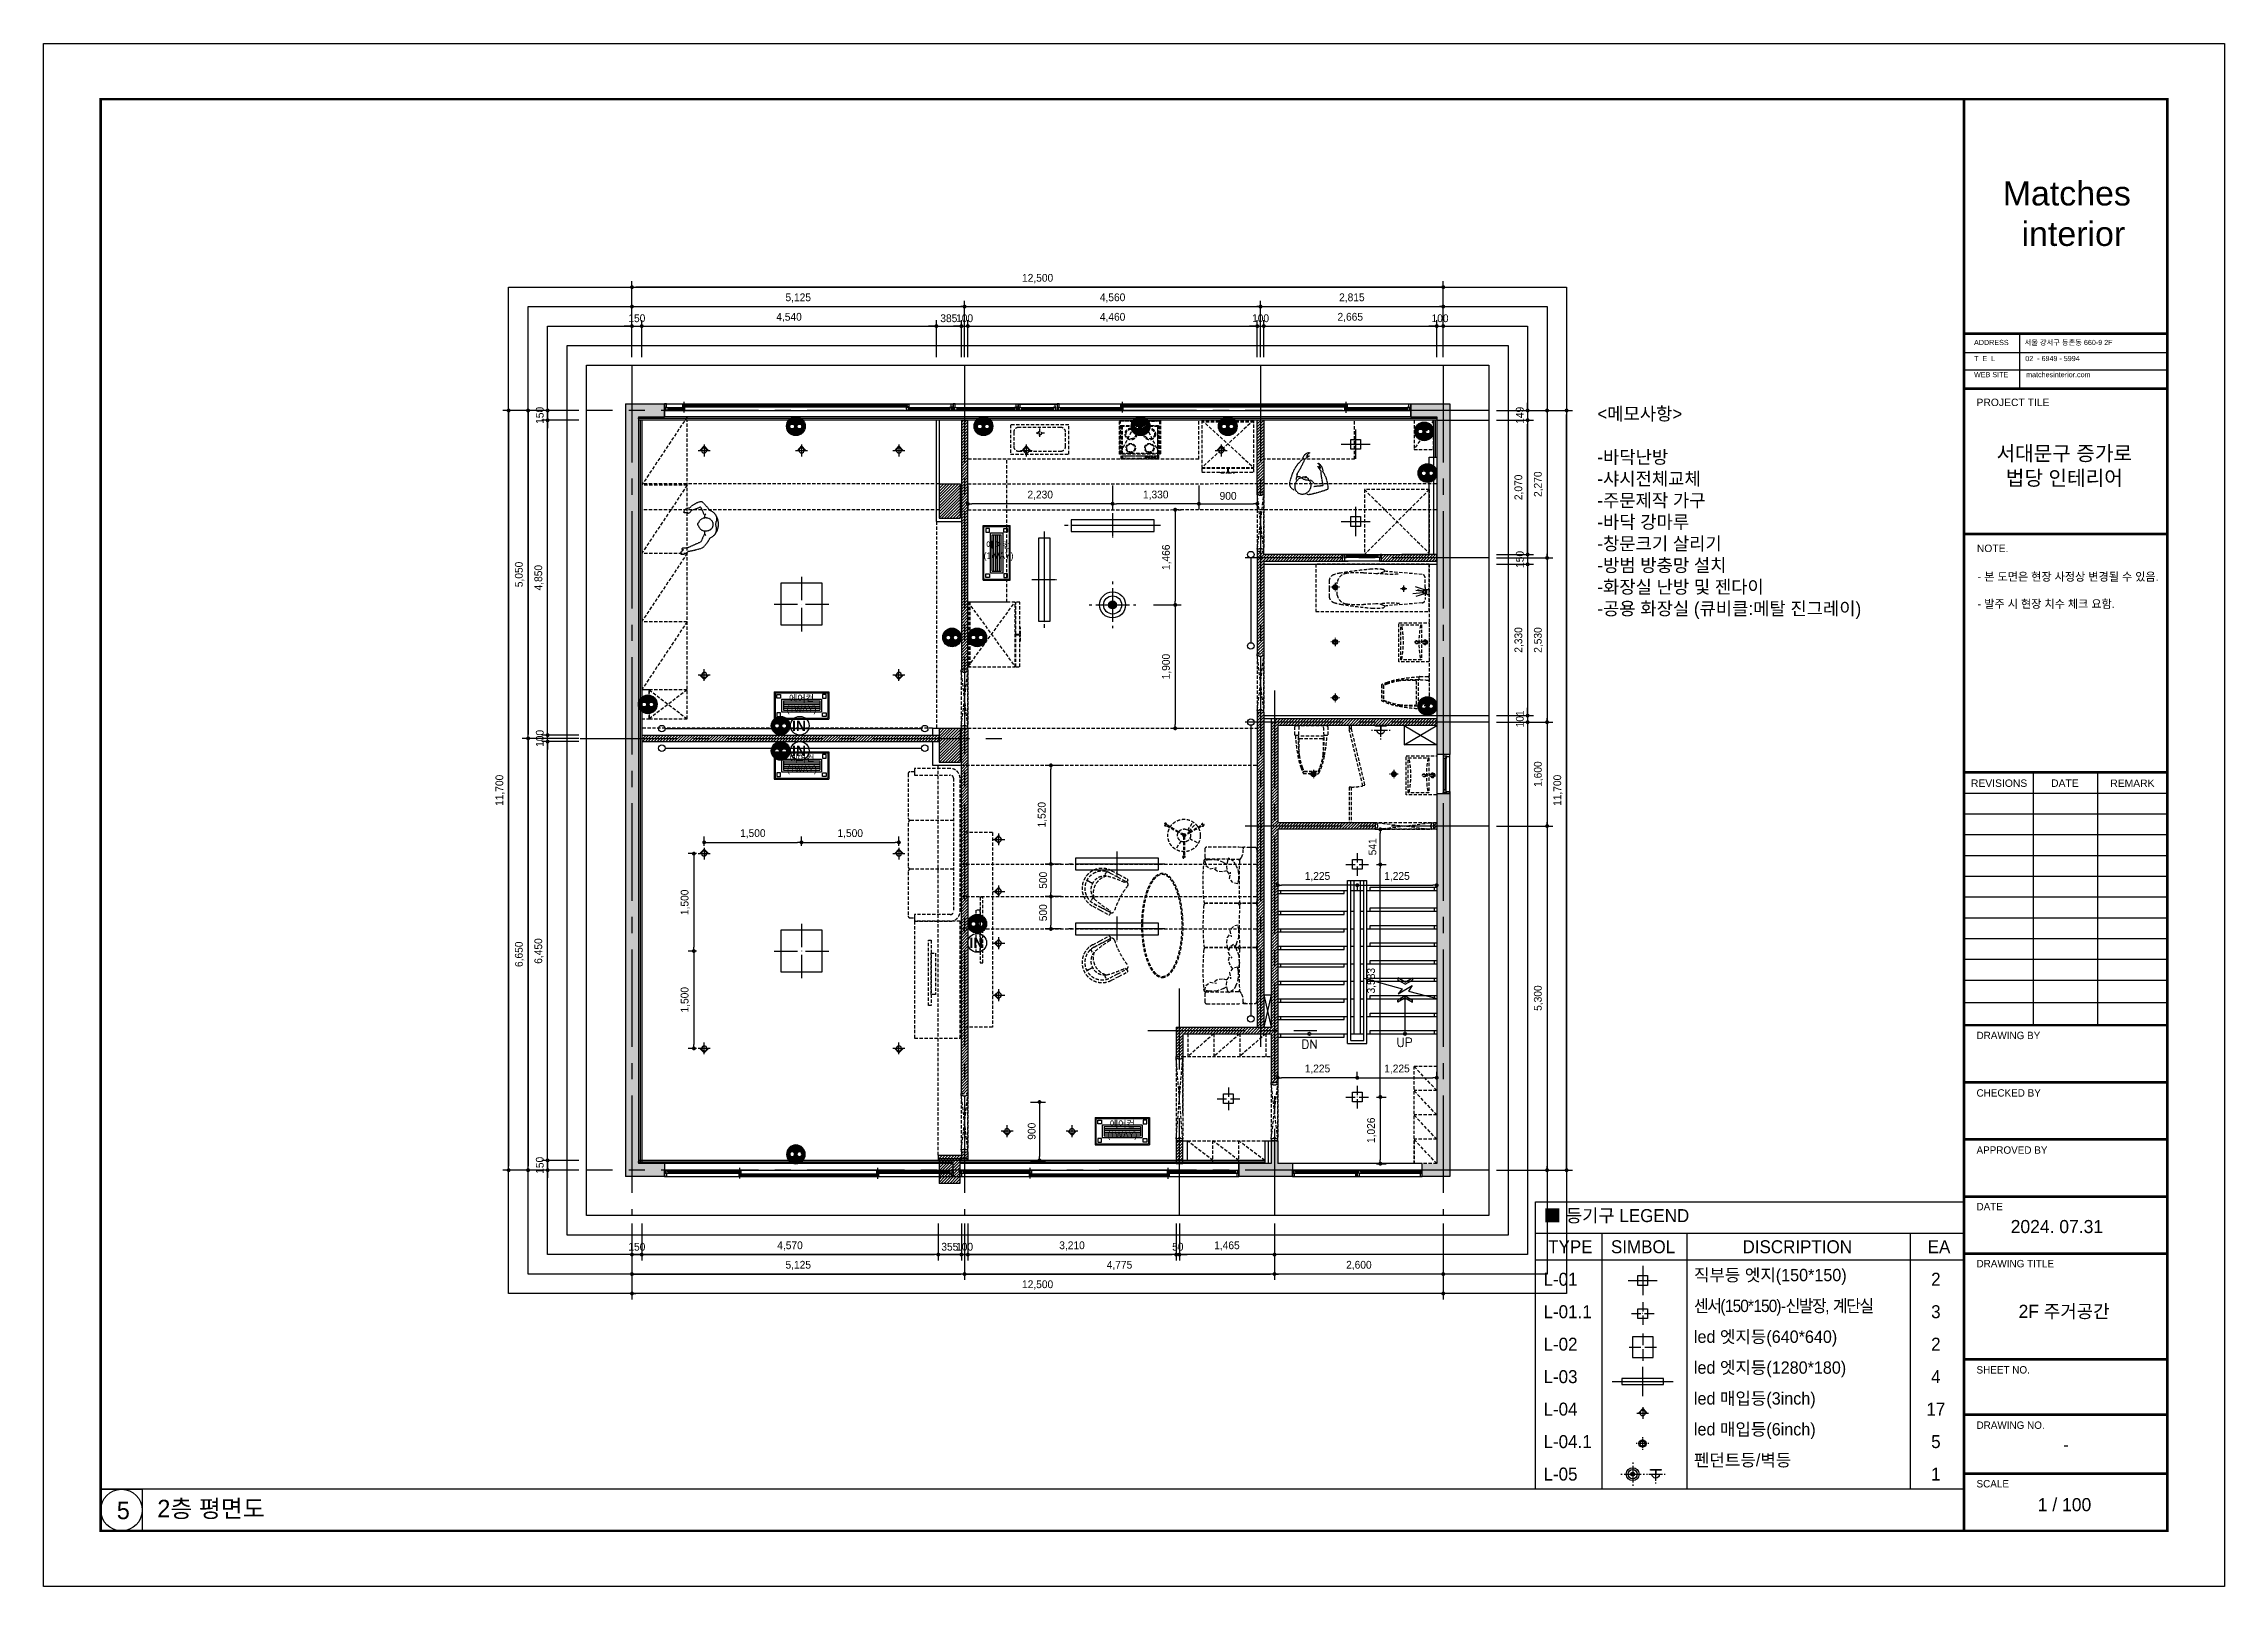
# Model space of a CAD drawing. Header units: millimetres. Extents: x -224448 to 1592092, y -164641 to 319001.
# Drawn here: x 80660 to 114260, y 169950 to 193710 of the extents above; entities that cross this region are included whole.
import ezdxf
from ezdxf.enums import TextEntityAlignment as Align

# ---------------------------------------------------------------- set-up
doc = ezdxf.new("R2010")
doc.units = ezdxf.units.MM
for name, pattern in [('CEN', [62, 60, -1, 0, -1]), ('CENTER2', [1.125, 0.75, -0.125, 0.125, -0.125]), ('HIDDEN', [9.525, 6.35, -3.175])]:
    doc.linetypes.add(name, pattern=pattern)
doc.layers.get('Defpoints').update_dxf_attribs({"color": 35})
for name, color, linetype in [('ARREA', 1, 'Continuous'), ('CO-BATH', 6, 'Continuous'), ('DIM', 3, 'Continuous'), ('FUR', 6, 'Continuous'), ('I-CL-LIT', 7, 'Continuous'), ('i-furn-bath', 6, 'Continuous'), ('I-LIGHT', 1, 'Continuous'), ('I-TEXT', 7, 'Continuous'), ('I_CON', 2, 'Continuous'), ('I_FORMAT', 7, 'Continuous'), ('I_FUR', 6, 'Continuous'), ('I_HAT', 8, 'Continuous'), ('I_TXT', 7, 'Continuous'), ('I_WALL', 3, 'Continuous'), ('I_WIN', 5, 'Continuous'), ('Layer 1', 7, 'Continuous'), ('LIG', 6, 'Continuous')]:
    doc.layers.add(name, color=color, linetype=linetype)
doc.layers.add('I_DIM', color=1, linetype='Continuous', lineweight=13)
doc.styles.add('DH-TEXT', font='')
doc.styles.add('HY울릉도', font='')
doc.styles.add('IABU-글꼴스타일', font='')
doc.styles.add('NTOP', font='Dotum.ttf')
doc.styles.add('ROMANS', font='romans', dxfattribs={"height": 135})
doc.styles.add('sim', font='')
doc.styles.get("Standard").update_dxf_attribs({"font": 'arial.ttf'})
doc.styles.add('맑은고딕', font='malgun.ttf')
doc.styles.add('주석', font='arial.ttf')
doc.styles.get('DH-TEXT').set_extended_font_data('HY울릉도L')
doc.styles.get('HY울릉도').set_extended_font_data('HY울릉도L')
doc.styles.get('IABU-글꼴스타일').set_extended_font_data('HY울릉도L')
doc.styles.get('sim').set_extended_font_data('Pretendard Variable Light')
doc.linetypes.add('BATTING', pattern='A,0.00254,-2.54,[134,ltypeshp.shx,S=2.54,R=0,X=-2.54,Y=0],-5.08,[134,ltypeshp.shx,S=2.54,R=180,X=2.54,Y=0],-2.54', length=10.16254)
doc.dimstyles.new('IABC-100 (SUB)', dxfattribs={"dimscale": 60, "dimtxt": 2, "dimasz": 1, "dimexe": 1.5, "dimexo": 2, "dimgap": 1, "dimtad": 1, "dimdec": 0, "dimdsep": 46, "dimlunit": 6, "dimtxsty": 'IABU-글꼴스타일', "dimblk": '1234_Dot', "dimcen": 1, "dimclrd": 4, "dimclre": 4, "dimclrt": 7, "dimadec": 0, "dimazin": 0, "dimtfac": 1, "dimtdec": 0, "dimtix": 1, "dimtmove": 2, "dimatfit": 3, "dimldrblk": '1234_Dot', "dimfxl": 2, "dimtolj": 1, "dimtzin": 0, "dimarcsym": 0})
pattern_1 = [(45, (33600, 23760), (-22.4506403, 22.4506403), [])]
pattern_2 = [(45, (-33619.093, 33906.922), (-22.4506403, 22.4506403), [])]

msp = doc.modelspace()

# ---------------------------------------------------------------- texts
at = {"attachment_point": 1}
for s, insert, char_height, width in [('\\pxsm1.5;{\\fGulim|b0|i0|c129|p50;L-01\\PL-01.1\\PL-02\\PL-03\\PL-04\\PL-04.1\\PL-05}', (103769.775, 174780.417), 200, 860.56499), ('\\pxsm1.5;{\\fGulim|b0|i0|c129|p50;직부등 엣지(1\\fGulim|b0|i0|c0|p50;50*150)\\P\\fGulim|b0|i0|c129|p50;\\W0.95;\\T0.9;센서(1\\fGulim|b0|i0|c0|p50;50*150)\\fGulim|b0|i0|c129|p50;-신발장, 계단실\\W1;\\T1;\\P\\fGulim|b0|i0|c0|p50;led\\fGulim|b0|i0|c129|p50; 엣지등\\fGulim|b0|i0|c0|p50;(640*640)\\P\\fGulim|b0|i0|c129|p50;led 엣지등\\fGulim|b0|i0|c0|p50;(1280*180)\\Pled \\fGulim|b0|i0|c129|p50;매입등\\fGulim|b0|i0|c0|p50;(3\\fGulim|b0|i0|c129|p50;inch)\\P\\fGulim|b0|i0|c0|p50;led \\fGulim|b0|i0|c129|p50;매입등(6inch)\\P펜던트등/벽등}', (106087.027, 174840.417), 190, 3408.33664), ('\\pxsm1.5,qc;{\\fGulim|b0|i0|c129|p50;2\\P3\\P2\\P4\\P17\\P5\\P1}', (109547.975, 174780.417), 200, 533.9718)]:
    msp.add_mtext(s, dxfattribs=dict(at, insert=insert, char_height=char_height, width=width))
at = {"layer": 'I-TEXT', "color": 0, "char_height": 200, "attachment_point": 1, "style": 'NTOP'}
for s, insert, width in [('\\pxsm1;<메모사항>\\P\\P\\ps*;-바닥난방\\P-샤시전체교체\\P-주문제작 가구\\P-바닥 강마루\\P-창문크기 살리기\\P-방범 방충망 설치\\P-화장실 난방 및 젠다이\\P-공용 화장실 (큐비클:메탈 진그레이)', (104598.803, 188110.258), 4967.82669), ('\\pxsm1,ql;■ 등기구 LEGEND', (103767.975, 175760.417), 3178.397), ('\\pxqc;{\\fGulim|b0|i0|c129|p50;TYPE}', (103767.975, 175280.417), 830), ('\\pxqc;{\\fGulim|b0|i0|c129|p50;SIMBOL}', (104887.975, 175280.417), 830), ('\\pxqc;{\\fGulim|b0|i0|c129|p50;DISCRIPTION}', (106237.975, 175280.417), 2882.38209), ('\\pxqc;{\\fGulim|b0|i0|c129|p50;EA}', (109547.975, 175280.417), 630)]:
    msp.add_mtext(s, dxfattribs=dict(at, insert=insert, width=width))
at = {"layer": 'I_FORMAT'}
for s, height, p in [('PROJECT TILE', 114.03042, (110440.905, 188128.439)), ('NOTE.', 114.0304, (110446.071, 185880.08))]:
    msp.add_text(s, height=height, dxfattribs=at).set_placement(p)
for s, p in [('REVISIONS', (110788.842, 182320.571)), ('DATE', (111802.748, 182320.571)), ('REMARK', (112842.446, 182319.88))]:
    msp.add_text(s, height=114.0304, dxfattribs=at).set_placement(p, align=Align.MIDDLE_CENTER)
at = {"layer": 'I_FORMAT', "style": 'sim'}
for s, height, p in [('DRAWING BY', 114.0304, (110440.905, 178378.259)), ('CHECKED BY', 114.0304, (110440.905, 177492.821)), ('APPROVED BY', 114.03042, (110440.905, 176612.821)), ('DATE', 114.0304, (110440.905, 175741.792)), ('2024. 07.31', 201.6, (110967.425, 175391.206)), ('DRAWING TITLE', 114.03042, (110440.905, 174863.808)), ('SHEET NO.', 114.0304, (110440.905, 173228.213)), ('DRAWING NO.', 114.03042, (110440.905, 172375.924)), ('SCALE', 114.0304, (110440.905, 171473.735))]:
    msp.add_text(s, height=height, dxfattribs=at).set_placement(p)
msp.add_text('-', height=201.6, dxfattribs=at).set_placement((111820.093, 172134.287), align=Align.MIDDLE_CENTER)
at = {"layer": 'I_FORMAT', "insert": (110403.179, 189147.79), "char_height": 114.030418, "width": 3215.12084, "attachment_point": 1, "line_spacing_factor": 0.93}
msp.add_mtext('{\\fGulim|b0|i0|c129|p50;\\H0.7x;ADDRESS        서울 강서구 등촌동 660-9 2F\\P\\fArial|b0|i0|c129|p34;\\P\\fGulim|b0|i0|c129|p50;T  E  L  \\fArial|b0|i0|c129|p34;          \\fArial|b0|i0|c0|p34;   \\fGulim|b0|i0|c129|p50;02  - 6949 - 5994\\P\\fArial|b0|i0|c129|p34;\\P\\fGulim|b0|i0|c129|p50;WEB SITE         matchesinterior.com}', dxfattribs=at)
at = {"layer": 'I_FORMAT', "insert": (111793.195, 187198.6), "char_height": 228.06084, "width": 7049.60658, "attachment_point": 5}
msp.add_mtext('{\\fPretendard Variable SemiBold|b0|i0|c129|p2;서대문구 증가로\\P법당 인테리어}', dxfattribs=at)
at = {"layer": 'I_FORMAT', "linetype": 'ByBlock', "insert": (110458.064, 185562.658), "char_height": 125.43346, "width": 2771.88373, "attachment_point": 1, "style": 'HY울릉도'}
msp.add_mtext('{\\fPretendard Variable Light|b0|i0|c129|p2;- 본 도면은 현장 사정상 변경될 수 있음.\\P\\P- 발주 시 현장 치수 체크 요함.}', dxfattribs=at)
at = {"layer": 'I_FORMAT', "attachment_point": 5, "style": 'sim'}
for s, insert, char_height, width in [('2F 주거공간', (111789.839, 174175.022), 201.6, 3701.04345), ('\\pxql;5', (84743.012, 171118.466), 270, 5910.6775), ('\\pxql;2층 평면도', (85367.099, 171134.466), 270, 5910.6775), ('1 / 100', (111796.701, 171207.63), 201.6, 3701.04345)]:
    msp.add_mtext(s, dxfattribs=dict(at, insert=insert, char_height=char_height, width=width))
at = {"layer": 'I_FUR', "color": 9, "linetype": 'HIDDEN', "ltscale": 8, "style": 'DH-TEXT'}
msp.add_text('Miele', height=15, dxfattribs=at).set_placement((97292.473, 187333.612))
at = {"layer": 'I_HAT', "style": 'ROMANS'}
for s, p in [('DN', (100164.418, 178232.583)), ('UP', (101628.547, 178260.857))]:
    msp.add_text(s, height=135, dxfattribs=at).set_placement(p, align=Align.CENTER)
at = {"layer": 'I_TXT', "char_height": 100, "width": 840, "attachment_point": 5, "style": 'HY울릉도'}
for insert in [(95373.479, 185892.98), (92337.394, 183530.563), (92343.263, 182606.311), (97279.28, 176974.492)]:
    msp.add_mtext('{\\fGulim|b0|i0|c129|p50;에어컨\\fPretendard Variable Light|b0|i0|c129|p2;\\P(\\fGulim|b0|i0|c129|p50;1WAY\\fPretendard Variable Light|b0|i0|c129|p2;)}', dxfattribs=dict(at, insert=insert))
at = {"layer": 'Layer 1', "color": 250, "insert": (110845.117, 190589.17), "char_height": 373.824, "attachment_point": 7, "style": '주석'}
msp.add_mtext('Matches\\P  interior', dxfattribs=at)

# ---------------------------------------------------------------- blocks, each defined once
blk = doc.blocks.new('ff')
at = {"layer": 'I_WIN', "linetype": 'Continuous'}
for p, q in [((43740, 8610), (43710, 8610)), ((43710, 8610), (43710, 8519)), ((43710, 8519), (43710, 8510)), ((43710, 8510), (43727, 8510)), ((43727, 8510), (43727, 8559)), ((43727, 8559), (43740, 8559)), ((43731, 8515), (43731, 8555)), ((43731, 8555), (43769, 8555)), ((44289, 8555), (43731, 8555)), ((43769, 8515), (43731, 8515)), ((44289, 8515), (43731, 8515)), ((43740, 8559), (43740, 8610)), ((43769, 8540), (43763, 8538)), ((43763, 8538), (43763, 8532)), ((44257, 8537), (43763, 8537)), ((43763, 8533), (44257, 8533)), ((43763, 8532), (43769, 8530)), ((43769, 8555), (43769, 8540)), ((43769, 8541), (43771, 8540)), ((43769, 8529), (43771, 8531)), ((43769, 8530), (43769, 8515)), ((43771, 8540), (43772, 8539)), ((43771, 8531), (43772, 8532)), ((43772, 8539), (43773, 8537)), ((43772, 8532), (43773, 8533)), ((44248, 8539), (44247, 8537)), ((44248, 8539), (44247, 8537)), ((44248, 8532), (44247, 8533)), ((44248, 8532), (44247, 8533)), ((44249, 8540), (44248, 8539)), ((44249, 8540), (44248, 8539)), ((44249, 8531), (44248, 8532)), ((44249, 8531), (44248, 8532)), ((44251, 8541), (44249, 8540)), ((44251, 8541), (44249, 8540)), ((44251, 8529), (44249, 8531)), ((44251, 8529), (44249, 8531)), ((44289, 8555), (44251, 8555)), ((44251, 8555), (44251, 8540)), ((44289, 8555), (44251, 8555)), ((44251, 8555), (44251, 8540)), ((44251, 8540), (44257, 8538)), ((44251, 8540), (44257, 8538)), ((44257, 8532), (44251, 8530)), ((44257, 8532), (44251, 8530)), ((44251, 8530), (44251, 8515)), ((44251, 8530), (44251, 8515)), ((44251, 8515), (44289, 8515)), ((44251, 8515), (44289, 8515)), ((44255, 8537), (44255, 8533)), ((44255, 8537), (44255, 8533)), ((44257, 8538), (44257, 8532)), ((44257, 8538), (44257, 8532)), ((44280, 8561), (44280, 8610)), ((44280, 8610), (44310, 8610)), ((44280, 8559), (44280, 8561)), ((44293, 8559), (44280, 8559)), ((44289, 8515), (44289, 8555)), ((44289, 8515), (44289, 8555)), ((44293, 8510), (44293, 8559)), ((44310, 8510), (44293, 8510)), ((44310, 8610), (44310, 8519)), ((44310, 8610), (44310, 8519)), ((44310, 8519), (44310, 8510)), ((44310, 8519), (44310, 8510))]:
    blk.add_line(p, q, dxfattribs=at)
blk.add_lwpolyline([(44310, 8610), (43710, 8610), (43710, 8510), (44310, 8510)], dxfattribs=at)
blk = doc.blocks.new('win9')
at = {"layer": 'I_WIN', "linetype": 'Continuous'}
for p, q in [((61262, 118324), (65562, 118324)), ((61262, 118315), (61262, 118324)), ((61262, 118324), (61280, 118324)), ((61262, 118224), (61262, 118315)), ((61280, 118324), (61280, 118275)), ((61280, 118275), (61292, 118275)), ((61283, 118319), (62350, 118319)), ((61321, 118319), (61283, 118319)), ((61283, 118319), (61283, 118279)), ((61283, 118279), (62350, 118279)), ((61283, 118279), (61321, 118279)), ((61292, 118275), (61292, 118273)), ((61292, 118273), (61292, 118224)), ((61316, 118302), (61321, 118304)), ((61316, 118296), (61316, 118302)), ((61321, 118294), (61316, 118296)), ((61318, 118297), (61318, 118301)), ((62350, 118301), (61318, 118301)), ((61318, 118297), (62350, 118297)), ((61321, 118304), (61321, 118319)), ((61321, 118305), (61324, 118303)), ((61321, 118293), (61324, 118294)), ((61321, 118279), (61321, 118294)), ((61324, 118303), (61324, 118302)), ((61324, 118302), (61325, 118301)), ((61324, 118295), (61325, 118297)), ((61324, 118294), (61324, 118295)), ((62330, 118303), (62329, 118302)), ((62329, 118302), (62329, 118301)), ((62329, 118295), (62329, 118297)), ((62330, 118294), (62329, 118295)), ((62332, 118305), (62330, 118303)), ((62332, 118293), (62330, 118294)), ((62332, 118304), (62332, 118319)), ((62332, 118319), (62367, 118319)), ((62338, 118302), (62332, 118304)), ((62332, 118294), (62338, 118296)), ((62332, 118279), (62332, 118294)), ((62367, 118279), (62332, 118279)), ((62338, 118296), (62338, 118302)), ((62338, 118297), (62338, 118301)), ((62350, 118193), (62350, 118358)), ((62367, 118319), (62367, 118279)), ((64492, 118319), (64457, 118319)), ((64457, 118319), (64457, 118279)), ((64457, 118319), (65545, 118319)), ((64457, 118279), (64492, 118279)), ((64475, 118191), (64475, 118359)), ((64475, 118279), (65545, 118279)), ((64487, 118302), (64492, 118304)), ((64487, 118296), (64487, 118302)), ((65509, 118301), (64487, 118301)), ((64487, 118297), (65509, 118297)), ((64492, 118294), (64487, 118296)), ((64492, 118304), (64492, 118319)), ((64492, 118305), (64495, 118303)), ((64492, 118293), (64495, 118294)), ((64492, 118279), (64492, 118294)), ((64495, 118303), (64496, 118302)), ((64495, 118294), (64496, 118295)), ((64496, 118302), (64496, 118301)), ((64496, 118295), (64496, 118297)), ((65501, 118303), (65500, 118302)), ((65500, 118302), (65500, 118301)), ((65500, 118295), (65500, 118297)), ((65501, 118294), (65500, 118295)), ((65504, 118305), (65501, 118303)), ((65504, 118293), (65501, 118294)), ((65504, 118304), (65504, 118319)), ((65504, 118319), (65542, 118319)), ((65509, 118302), (65504, 118304)), ((65504, 118294), (65509, 118296)), ((65504, 118279), (65504, 118294)), ((65542, 118279), (65504, 118279)), ((65509, 118296), (65509, 118302)), ((65545, 118275), (65532, 118275)), ((65532, 118275), (65532, 118224)), ((65542, 118319), (65542, 118279)), ((65562, 118324), (65545, 118324)), ((65545, 118324), (65545, 118275)), ((65562, 118224), (65562, 118324)), ((61262, 118224), (65562, 118224)), ((61292, 118224), (61262, 118224)), ((62332, 118269), (64475, 118269)), ((62367, 118269), (62332, 118269)), ((62332, 118269), (62332, 118229)), ((64475, 118250), (62332, 118250)), ((62332, 118246), (64475, 118246)), ((62332, 118229), (64475, 118229)), ((62332, 118229), (62367, 118229)), ((62362, 118252), (62367, 118253)), ((62362, 118245), (62362, 118252)), ((62362, 118250), (62362, 118246)), ((62367, 118243), (62362, 118245)), ((62367, 118253), (62367, 118269)), ((62367, 118254), (62370, 118253)), ((62367, 118243), (62370, 118244)), ((62367, 118229), (62367, 118243)), ((62370, 118253), (62371, 118252)), ((62370, 118244), (62371, 118245)), ((62371, 118252), (62371, 118250)), ((62371, 118245), (62371, 118246)), ((64455, 118253), (64454, 118252)), ((64454, 118252), (64454, 118250)), ((64454, 118245), (64454, 118246)), ((64455, 118244), (64454, 118245)), ((64457, 118254), (64455, 118253)), ((64457, 118243), (64455, 118244)), ((64492, 118269), (64457, 118269)), ((64457, 118269), (64457, 118253)), ((64457, 118253), (64463, 118252)), ((64463, 118245), (64457, 118243)), ((64457, 118243), (64457, 118229)), ((64457, 118229), (64492, 118229)), ((64463, 118252), (64463, 118245)), ((64463, 118246), (64463, 118250)), ((64492, 118229), (64492, 118269)), ((65532, 118224), (65562, 118224))]:
    blk.add_line(p, q, dxfattribs=at)
blk = doc.blocks.new('win8')
at = {"layer": 'I_WIN', "linetype": 'Continuous'}
for p, q in [((56462, 118324), (60912, 118324)), ((56462, 118315), (56462, 118324)), ((56462, 118324), (56480, 118324)), ((56462, 118224), (56462, 118315)), ((56480, 118324), (56480, 118275)), ((56480, 118275), (56492, 118275)), ((56483, 118319), (57625, 118319)), ((56521, 118319), (56483, 118319)), ((56483, 118319), (56483, 118279)), ((56483, 118279), (57625, 118279)), ((56483, 118279), (56521, 118279)), ((56492, 118275), (56492, 118273)), ((56492, 118273), (56492, 118224)), ((56516, 118302), (56521, 118304)), ((56516, 118296), (56516, 118302)), ((57625, 118301), (56516, 118301)), ((56516, 118297), (57625, 118297)), ((56521, 118294), (56516, 118296)), ((56518, 118297), (56518, 118301)), ((56521, 118304), (56521, 118319)), ((56521, 118305), (56524, 118303)), ((56521, 118293), (56524, 118294)), ((56521, 118279), (56521, 118294)), ((56524, 118303), (56524, 118302)), ((56524, 118302), (56525, 118301)), ((56524, 118295), (56525, 118297)), ((56524, 118294), (56524, 118295)), ((57605, 118303), (57604, 118302)), ((57604, 118302), (57604, 118301)), ((57604, 118295), (57604, 118297)), ((57605, 118294), (57604, 118295)), ((57607, 118305), (57605, 118303)), ((57607, 118293), (57605, 118294)), ((57607, 118304), (57607, 118319)), ((57607, 118319), (57642, 118319)), ((57613, 118302), (57607, 118304)), ((57607, 118294), (57613, 118296)), ((57607, 118279), (57607, 118294)), ((57642, 118279), (57607, 118279)), ((57613, 118296), (57613, 118302)), ((57613, 118297), (57613, 118301)), ((57625, 118193), (57625, 118358)), ((57642, 118319), (57642, 118279)), ((59767, 118319), (59732, 118319)), ((59732, 118319), (59732, 118279)), ((59732, 118319), (60892, 118319)), ((59732, 118279), (59767, 118279)), ((59750, 118191), (59750, 118359)), ((59750, 118279), (60892, 118279)), ((59762, 118302), (59767, 118304)), ((59762, 118296), (59762, 118302)), ((60859, 118301), (59762, 118301)), ((59762, 118297), (60859, 118297)), ((59767, 118294), (59762, 118296)), ((59767, 118304), (59767, 118319)), ((59767, 118305), (59770, 118303)), ((59767, 118293), (59770, 118294)), ((59767, 118279), (59767, 118294)), ((59770, 118303), (59771, 118302)), ((59770, 118294), (59771, 118295)), ((59771, 118302), (59771, 118301)), ((59771, 118295), (59771, 118297)), ((60851, 118303), (60850, 118302)), ((60850, 118302), (60850, 118301)), ((60850, 118295), (60850, 118297)), ((60851, 118294), (60850, 118295)), ((60854, 118305), (60851, 118303)), ((60854, 118293), (60851, 118294)), ((60854, 118304), (60854, 118319)), ((60854, 118319), (60892, 118319)), ((60859, 118302), (60854, 118304)), ((60854, 118294), (60859, 118296)), ((60854, 118279), (60854, 118294)), ((60892, 118279), (60854, 118279)), ((60859, 118296), (60859, 118302)), ((60895, 118275), (60882, 118275)), ((60882, 118275), (60882, 118224)), ((60892, 118319), (60892, 118279)), ((60912, 118324), (60895, 118324)), ((60895, 118324), (60895, 118275)), ((60912, 118324), (60912, 118224)), ((56462, 118224), (60912, 118224)), ((56492, 118224), (56462, 118224)), ((57607, 118269), (59750, 118269)), ((57642, 118269), (57607, 118269)), ((57607, 118269), (57607, 118229)), ((59750, 118250), (57607, 118250)), ((57607, 118246), (59750, 118246)), ((57607, 118229), (59750, 118229)), ((57607, 118229), (57642, 118229)), ((57637, 118252), (57642, 118253)), ((57637, 118245), (57637, 118252)), ((57637, 118250), (57637, 118246)), ((57642, 118243), (57637, 118245)), ((57642, 118253), (57642, 118269)), ((57642, 118254), (57645, 118253)), ((57642, 118243), (57645, 118244)), ((57642, 118229), (57642, 118243)), ((57645, 118253), (57646, 118252)), ((57645, 118244), (57646, 118245)), ((57646, 118252), (57646, 118250)), ((57646, 118245), (57646, 118246)), ((59730, 118253), (59729, 118252)), ((59729, 118252), (59729, 118250)), ((59729, 118245), (59729, 118246)), ((59730, 118244), (59729, 118245)), ((59732, 118254), (59730, 118253)), ((59732, 118243), (59730, 118244)), ((59767, 118269), (59732, 118269)), ((59732, 118269), (59732, 118253)), ((59732, 118253), (59738, 118252)), ((59738, 118245), (59732, 118243)), ((59732, 118243), (59732, 118229)), ((59732, 118229), (59767, 118229)), ((59738, 118252), (59738, 118245)), ((59738, 118246), (59738, 118250)), ((59767, 118229), (59767, 118269)), ((60882, 118224), (60912, 118224))]:
    blk.add_line(p, q, dxfattribs=at)
blk = doc.blocks.new('dd')
at = {"layer": 'I_WIN', "linetype": 'Continuous'}
for p, q in [((10974, 19551), (16424, 19551)), ((10974, 19542), (10974, 19551)), ((10974, 19551), (10991, 19551)), ((10974, 19451), (10974, 19542)), ((10991, 19551), (10991, 19502)), ((10991, 19502), (11004, 19502)), ((10994, 19546), (11974, 19546)), ((11032, 19546), (10994, 19546)), ((10994, 19546), (10994, 19506)), ((10994, 19506), (11974, 19506)), ((10994, 19506), (11032, 19506)), ((11004, 19502), (11004, 19500)), ((11004, 19500), (11004, 19451)), ((11027, 19529), (11032, 19531)), ((11027, 19523), (11027, 19529)), ((11032, 19521), (11027, 19523)), ((11029, 19524), (11029, 19528)), ((11032, 19531), (11032, 19546)), ((11032, 19532), (11035, 19530)), ((11974, 19528), (11032, 19528)), ((11032, 19524), (11974, 19524)), ((11032, 19520), (11035, 19522)), ((11032, 19506), (11032, 19521)), ((11035, 19530), (11036, 19529)), ((11035, 19522), (11036, 19523)), ((11036, 19529), (11036, 19528)), ((11036, 19523), (11036, 19524)), ((11953, 19529), (11952, 19528)), ((11953, 19523), (11952, 19524)), ((11956, 19532), (11953, 19530)), ((11953, 19530), (11953, 19529)), ((11953, 19522), (11953, 19523)), ((11956, 19520), (11953, 19522)), ((11956, 19531), (11956, 19546)), ((11956, 19546), (11991, 19546)), ((11962, 19529), (11956, 19531)), ((11956, 19521), (11962, 19523)), ((11956, 19506), (11956, 19521)), ((11991, 19506), (11956, 19506)), ((11956, 19496), (15441, 19496)), ((11991, 19496), (11956, 19496)), ((11956, 19496), (11956, 19456)), ((11962, 19523), (11962, 19529)), ((11962, 19524), (11962, 19528)), ((11974, 19420), (11974, 19585)), ((11991, 19546), (11991, 19506)), ((11991, 19481), (11991, 19496)), ((15441, 19546), (15406, 19546)), ((15406, 19546), (15406, 19506)), ((15406, 19546), (16424, 19546)), ((15406, 19506), (15441, 19506)), ((15441, 19496), (15406, 19496)), ((15406, 19496), (15406, 19481)), ((15424, 19418), (15424, 19586)), ((15424, 19506), (16424, 19506)), ((15436, 19529), (15441, 19531)), ((15436, 19523), (15436, 19529)), ((16370, 19528), (15436, 19528)), ((15436, 19524), (16370, 19524)), ((15441, 19521), (15436, 19523)), ((15441, 19531), (15441, 19546)), ((15441, 19532), (15444, 19530)), ((15441, 19520), (15444, 19522)), ((15441, 19506), (15441, 19521)), ((15441, 19456), (15441, 19496)), ((15444, 19530), (15444, 19530)), ((15444, 19530), (15445, 19528)), ((15444, 19523), (15445, 19524)), ((15444, 19522), (15444, 19523)), ((16362, 19529), (16361, 19528)), ((16362, 19523), (16361, 19524)), ((16365, 19532), (16362, 19530)), ((16362, 19530), (16362, 19529)), ((16362, 19522), (16362, 19523)), ((16365, 19520), (16362, 19522)), ((16365, 19531), (16365, 19546)), ((16365, 19546), (16403, 19546)), ((16370, 19529), (16365, 19531)), ((16365, 19521), (16370, 19523)), ((16365, 19506), (16365, 19521)), ((16403, 19506), (16365, 19506)), ((16370, 19523), (16370, 19529)), ((16406, 19502), (16394, 19502)), ((16394, 19502), (16394, 19451)), ((16403, 19546), (16403, 19506)), ((16424, 19551), (16406, 19551)), ((16406, 19551), (16406, 19502)), ((11004, 19451), (10974, 19451)), ((11004, 19451), (16424, 19451)), ((15441, 19478), (11956, 19478)), ((11956, 19474), (15441, 19474)), ((11956, 19456), (15424, 19456)), ((11956, 19456), (11991, 19456)), ((11986, 19479), (11991, 19481)), ((11986, 19472), (11986, 19479)), ((11986, 19478), (11986, 19474)), ((11991, 19471), (11986, 19472)), ((11991, 19481), (11994, 19480)), ((11991, 19470), (11994, 19471)), ((11991, 19456), (11991, 19471)), ((11994, 19480), (11994, 19479)), ((11994, 19479), (11995, 19478)), ((11994, 19472), (11995, 19474)), ((11994, 19471), (11994, 19472)), ((15403, 19479), (15402, 19478)), ((15403, 19472), (15402, 19474)), ((15406, 19482), (15403, 19480)), ((15403, 19480), (15403, 19479)), ((15403, 19471), (15403, 19472)), ((15406, 19470), (15403, 19471)), ((15406, 19481), (15412, 19479)), ((15412, 19472), (15406, 19471)), ((15406, 19471), (15406, 19456)), ((15406, 19456), (15441, 19456)), ((15412, 19479), (15412, 19472)), ((15412, 19474), (15412, 19478)), ((16394, 19451), (16424, 19451))]:
    blk.add_line(p, q, dxfattribs=at)
blk = doc.blocks.new('win101')
at = {"layer": 'I_WIN', "linetype": 'Continuous'}
for p, q in [((-123185, -156809), (-123185, -156800)), ((-123185, -156800), (-123168, -156800)), ((-123185, -156810), (-123185, -156801)), ((-123185, -156900), (-123185, -156809)), ((-123185, -156900), (-123185, -156810)), ((-123155, -156900), (-123185, -156900)), ((-123168, -156800), (-123168, -156849)), ((-123168, -156849), (-123155, -156849)), ((-123127, -156805), (-123165, -156805)), ((-123165, -156805), (-123165, -156845)), ((-123165, -156805), (-122185, -156805)), ((-123127, -156805), (-123165, -156805)), ((-123165, -156805), (-123165, -156845)), ((-123165, -156845), (-123127, -156845)), ((-123165, -156845), (-122185, -156845)), ((-123165, -156845), (-123127, -156845)), ((-123155, -156849), (-123155, -156852)), ((-123155, -156852), (-123155, -156900)), ((-123132, -156822), (-123127, -156821)), ((-123132, -156822), (-123127, -156821)), ((-123132, -156829), (-123132, -156822)), ((-123132, -156829), (-123132, -156822)), ((-123127, -156831), (-123132, -156829)), ((-123127, -156831), (-123132, -156829)), ((-123130, -156828), (-123130, -156824)), ((-123130, -156828), (-123130, -156824)), ((-123127, -156821), (-123127, -156805)), ((-123127, -156821), (-123127, -156805)), ((-123127, -156820), (-123124, -156821)), ((-123127, -156820), (-123124, -156821)), ((-122185, -156824), (-123127, -156824)), ((-123127, -156828), (-122185, -156828)), ((-123127, -156831), (-123124, -156830)), ((-123127, -156831), (-123124, -156830)), ((-123127, -156845), (-123127, -156831)), ((-123127, -156845), (-123127, -156831)), ((-123124, -156821), (-123123, -156822)), ((-123124, -156821), (-123123, -156822)), ((-123124, -156830), (-123123, -156829)), ((-123124, -156830), (-123123, -156829)), ((-123123, -156822), (-123123, -156824)), ((-123123, -156822), (-123123, -156824)), ((-123123, -156829), (-123123, -156828)), ((-123123, -156829), (-123123, -156828)), ((-122247, -156822), (-122248, -156824)), ((-122247, -156829), (-122248, -156828)), ((-122244, -156820), (-122247, -156821)), ((-122247, -156821), (-122247, -156822)), ((-122247, -156830), (-122247, -156829)), ((-122244, -156831), (-122247, -156830)), ((-122244, -156821), (-122244, -156805)), ((-122244, -156805), (-122206, -156805)), ((-122238, -156822), (-122244, -156821)), ((-122244, -156831), (-122238, -156829)), ((-122244, -156845), (-122244, -156831)), ((-122206, -156845), (-122244, -156845)), ((-122238, -156829), (-122238, -156822)), ((-122203, -156850), (-122215, -156850)), ((-122215, -156850), (-122215, -156900)), ((-122215, -156900), (-122185, -156900)), ((-122206, -156805), (-122206, -156845)), ((-122185, -156801), (-122203, -156801)), ((-122203, -156801), (-122203, -156850)), ((-122185, -156810), (-122185, -156801)), ((-122185, -156900), (-122185, -156810))]:
    blk.add_line(p, q, dxfattribs=at)
blk.add_lwpolyline([(-123185, -156900), (-122185, -156900), (-122185, -156801), (-123185, -156801)], close=True, dxfattribs=at)
blk = doc.blocks.new('win10')
at = {"layer": 'I_WIN', "linetype": 'Continuous'}
for p, q in [((-128735, -160207), (-128735, -160297)), ((-128705, -160207), (-128735, -160207)), ((-128735, -160207), (-128735, -160298)), ((-128718, -160307), (-128718, -160258)), ((-128718, -160258), (-128705, -160258)), ((-128715, -160302), (-128715, -160262)), ((-128715, -160262), (-128677, -160262)), ((-128715, -160262), (-128156, -160262)), ((-128715, -160302), (-128715, -160262)), ((-128715, -160262), (-128677, -160262)), ((-128705, -160255), (-128705, -160207)), ((-128705, -160258), (-128705, -160255)), ((-128677, -160262), (-128677, -160276)), ((-128677, -160262), (-128677, -160276)), ((-128156, -160262), (-128194, -160262)), ((-128194, -160262), (-128194, -160276)), ((-128165, -160257), (-128165, -160207)), ((-128165, -160207), (-128135, -160207)), ((-128153, -160257), (-128165, -160257)), ((-128156, -160302), (-128156, -160262)), ((-128153, -160306), (-128153, -160257)), ((-128135, -160207), (-128135, -160297)), ((-128735, -160297), (-128735, -160306)), ((-128735, -160298), (-128735, -160307)), ((-128735, -160307), (-128718, -160307)), ((-128677, -160302), (-128715, -160302)), ((-128715, -160302), (-128156, -160302)), ((-128677, -160302), (-128715, -160302)), ((-128677, -160276), (-128682, -160278)), ((-128677, -160276), (-128682, -160278)), ((-128682, -160278), (-128682, -160285)), ((-128682, -160278), (-128682, -160285)), ((-128682, -160285), (-128677, -160286)), ((-128682, -160285), (-128677, -160286)), ((-128680, -160279), (-128680, -160283)), ((-128680, -160279), (-128680, -160283)), ((-128677, -160276), (-128674, -160277)), ((-128677, -160276), (-128674, -160277)), ((-128677, -160279), (-128188, -160279)), ((-128188, -160283), (-128677, -160283)), ((-128677, -160287), (-128674, -160286)), ((-128677, -160286), (-128677, -160302)), ((-128677, -160287), (-128674, -160286)), ((-128677, -160286), (-128677, -160302)), ((-128674, -160277), (-128673, -160278)), ((-128674, -160277), (-128673, -160278)), ((-128674, -160286), (-128673, -160285)), ((-128674, -160286), (-128673, -160285)), ((-128673, -160278), (-128673, -160279)), ((-128673, -160278), (-128673, -160279)), ((-128673, -160285), (-128673, -160283)), ((-128673, -160285), (-128673, -160283)), ((-128197, -160278), (-128198, -160279)), ((-128197, -160285), (-128198, -160283)), ((-128194, -160276), (-128197, -160277)), ((-128197, -160277), (-128197, -160278)), ((-128197, -160286), (-128197, -160285)), ((-128194, -160287), (-128197, -160286)), ((-128194, -160276), (-128188, -160278)), ((-128188, -160285), (-128194, -160286)), ((-128194, -160286), (-128194, -160302)), ((-128194, -160302), (-128156, -160302)), ((-128188, -160278), (-128188, -160285)), ((-128135, -160306), (-128153, -160306)), ((-128135, -160297), (-128135, -160306))]:
    blk.add_line(p, q, dxfattribs=at)
blk.add_lwpolyline([(-128735, -160207), (-128135, -160207), (-128135, -160306), (-128735, -160306)], close=True, dxfattribs=at)
blk = doc.blocks.new('A$C57680CF2')
at = {"color": 251, "linetype": 'ByBlock'}
for p, q in [((392, 620), (377, 596)), ((377, 558), (377, 596)), ((377, 313), (377, 359)), ((2, 23), (0, 12)), ((0, 12), (2, 6)), ((12, 35), (2, 23)), ((2, 6), (11, 3)), ((11, 3), (52, 0)), ((27, 50), (12, 35)), ((25, 88), (20, 81)), ((20, 81), (20, 74)), ((20, 74), (25, 72)), ((41, 92), (25, 88)), ((25, 72), (35, 71)), ((45, 64), (27, 50)), ((35, 71), (43, 70)), ((73, 91), (41, 92)), ((43, 70), (45, 64)), ((52, 0), (75, 6)), ((104, 92), (73, 91)), ((75, 6), (93, 19)), ((93, 19), (116, 36)), ((146, 113), (104, 92)), ((116, 36), (121, 45)), ((121, 45), (172, 53)), ((241, 156), (146, 113)), ((172, 53), (221, 64)), ((221, 64), (281, 80)), ((305, 183), (241, 156)), ((281, 80), (322, 91)), ((318, 194), (305, 183)), ((342, 250), (318, 194)), ((322, 91), (347, 104)), ((362, 293), (342, 250)), ((347, 104), (369, 122)), ((377, 313), (362, 293)), ((369, 122), (396, 157)), ((392, 289), (377, 313)), ((396, 157), (431, 203)), ((431, 203), (448, 232)), ((448, 232), (458, 250)), ((458, 250), (465, 256))]:
    blk.add_line(p, q, dxfattribs=at)
for points in [[(107, 639), (95, 638), (70, 637), (62, 639), (55, 644), (55, 654), (66, 680), (85, 698), (107, 708), (123, 713), (133, 714), (144, 714), (155, 727), (178, 745), (210, 765), (236, 782), (261, 795), (290, 807), (309, 812), (324, 812), (334, 809), (347, 797), (374, 768), (404, 736), (423, 714), (432, 701), (440, 687), (449, 677), (458, 672), (465, 669)], [(377, 596), (362, 623), (320, 716), (314, 725), (306, 727), (298, 722), (259, 703), (211, 686), (169, 675), (160, 660), (145, 643), (131, 632), (121, 627), (110, 626), (107, 629), (106, 637), (109, 643), (115, 649)]]:
    blk.add_lwpolyline(points, dxfattribs=at)
for centre, start, end in [((261, 436), 12.4529, 61.6545), ((264, 489), 293.9975, 342.624)]:
    blk.add_arc(centre, 16.2, start, end, dxfattribs=at)
for centre, major_axis, ratio, start_param, end_param in [((278, 462), (-16.9, 0), 0.833333, -1.080155, 0.996278), ((391, 458), (-116, 0), 0.863568, 0.188441, 6.01926), ((406, 463), (0, 219), 0.828235, 3.474185, 5.950593), ((501, 383), (0, 94.4), 0.60241, 3.567278, 5.15537)]:
    blk.add_ellipse(centre, major_axis=major_axis, ratio=ratio, start_param=start_param, end_param=end_param, dxfattribs=at)
at = {"color": 251, "linetype": 'ByBlock', "extrusion": (0, 0, -1)}
for centre, start_param, end_param in [((502, 539), 0.65598, 1.886666), ((605, 460), 4.269408, 5.264562)]:
    blk.add_ellipse(centre, major_axis=(0, 94.4), ratio=0.60241, start_param=start_param, end_param=end_param, dxfattribs=at)
blk = doc.blocks.new('A$C12CF277A')
at = {"color": 251, "linetype": 'ByBlock'}
for p, q in [((373, 373), (372, 371)), ((372, 371), (372, 370)), ((372, 370), (372, 369)), ((372, 369), (373, 368)), ((374, 374), (373, 373)), ((373, 368), (375, 367)), ((376, 375), (374, 374)), ((375, 367), (377, 366)), ((377, 376), (376, 375)), ((379, 376), (377, 376)), ((377, 366), (378, 365)), ((378, 365), (380, 365)), ((380, 377), (379, 376)), ((381, 377), (380, 377)), ((380, 365), (381, 365)), ((382, 378), (381, 377)), ((400, 373), (381, 371)), ((381, 365), (382, 365)), ((383, 378), (382, 378)), ((382, 365), (383, 364)), ((384, 378), (383, 378)), ((383, 364), (385, 364)), ((385, 378), (384, 378)), ((385, 378), (385, 378)), ((385, 364), (386, 364)), ((385, 364), (385, 364)), ((386, 364), (387, 364)), ((410, 446), (409, 445)), ((415, 453), (410, 446)), ((421, 460), (415, 453)), ((427, 467), (421, 460)), ((434, 472), (427, 467)), ((441, 478), (434, 472)), ((448, 483), (441, 478)), ((456, 487), (448, 483)), ((463, 491), (456, 487)), ((471, 494), (463, 491)), ((479, 497), (471, 494)), ((487, 500), (479, 497)), ((495, 502), (487, 500)), ((503, 503), (495, 502)), ((512, 504), (503, 503)), ((520, 505), (512, 504)), ((529, 505), (520, 505)), ((537, 504), (529, 505)), ((545, 504), (537, 504)), ((554, 502), (545, 504)), ((562, 500), (554, 502)), ((570, 498), (562, 500)), ((578, 495), (570, 498)), ((586, 492), (578, 495)), ((594, 488), (586, 492)), ((602, 483), (594, 488)), ((609, 478), (602, 483)), ((616, 473), (609, 478)), ((623, 467), (616, 473)), ((629, 460), (623, 467)), ((635, 453), (629, 460)), ((640, 445), (635, 453)), ((644, 437), (640, 445)), ((641, 331), (646, 339)), ((648, 429), (644, 437)), ((646, 339), (649, 347)), ((652, 420), (648, 429)), ((649, 347), (652, 356)), ((654, 411), (652, 420)), ((652, 356), (655, 365)), ((656, 402), (654, 411)), ((655, 365), (656, 374)), ((657, 393), (656, 402)), ((656, 374), (657, 383)), ((657, 383), (657, 393)), ((182, 225), (181, 223)), ((181, 223), (181, 222)), ((181, 222), (181, 220)), ((181, 220), (181, 219)), ((181, 219), (182, 217)), ((183, 226), (182, 225)), ((182, 217), (182, 216)), ((182, 216), (182, 215)), ((182, 215), (183, 214)), ((184, 226), (183, 226)), ((183, 214), (183, 213)), ((183, 213), (183, 212)), ((183, 212), (184, 211)), ((183, 212), (183, 212)), ((185, 226), (184, 226)), ((184, 211), (184, 210)), ((184, 210), (184, 209)), ((184, 210), (184, 210)), ((184, 209), (185, 209)), ((186, 226), (185, 226)), ((185, 209), (185, 208)), ((185, 208), (185, 207)), ((185, 208), (185, 208)), ((185, 207), (186, 207)), ((187, 226), (186, 226)), ((186, 207), (186, 206)), ((186, 207), (186, 207)), ((186, 206), (187, 205)), ((186, 206), (186, 206)), ((187, 205), (187, 204)), ((187, 205), (187, 205)), ((187, 204), (188, 204)), ((188, 204), (188, 203)), ((188, 203), (189, 202)), ((188, 203), (188, 203)), ((189, 202), (190, 201)), ((189, 202), (189, 202)), ((190, 201), (190, 200)), ((190, 200), (191, 200)), ((423, 304), (424, 303)), ((424, 303), (430, 296)), ((430, 296), (437, 291)), ((437, 291), (445, 286)), ((445, 286), (452, 281)), ((452, 281), (460, 277)), ((460, 277), (468, 274)), ((468, 274), (476, 271)), ((476, 271), (484, 269)), ((484, 269), (493, 267)), ((493, 267), (501, 265)), ((501, 265), (510, 265)), ((510, 265), (518, 264)), ((518, 264), (526, 264)), ((526, 264), (535, 265)), ((535, 265), (543, 266)), ((543, 266), (551, 267)), ((551, 267), (560, 269)), ((560, 269), (568, 272)), ((568, 272), (576, 275)), ((576, 275), (583, 278)), ((583, 278), (591, 282)), ((591, 282), (598, 286)), ((598, 286), (606, 291)), ((606, 291), (613, 297)), ((613, 297), (619, 303)), ((619, 303), (625, 309)), ((625, 309), (631, 316)), ((631, 316), (637, 323)), ((637, 323), (641, 331))]:
    blk.add_line(p, q, dxfattribs=at)
for centre, radius, start, end in [((106, 366), 112, 88.3545, 160.8997), ((5, 403), 4.97, 184.2576, 312.2787), ((111, 292), 148, 106.7454, 133.8573), ((55, 397), 3.42, 149.6925, 329.6937), ((131, 366), 86.2, 134.0101, 157.5895), ((151, 321), 120, 127.1405, 141.4544), ((69, 431), 3.37, 314.01, 105.4812), ((-152, 721), 382, 307.1399, 312.9417), ((110, 512), 34.5, 268.3544, 306.2348), ((133, 417), 34.5, 94.7984, 135.601), ((442, 59), 527, 98.2478, 126.2346), ((-114, 1847), 1416, 279.9548, 290.185), ((458, 1648), 1139, 265.1433, 269.9839), ((649, -1692), 2290, 93.717, 97.0953), ((454, 375), 75.1, 137.0431, 178.8051), ((454, 381), 75.1, 192.1547, 233.9167), ((485, 459), 89.8, 145.6135, 185.4799), ((426, 433), 20.1, 145.6927, 215.8171), ((333, 366), 94.7, 335.1432, 35.8166), ((508, 481), 112, 9.4382, 93.7171), ((134, 227), 4.48, 36.4923, 205.3935), ((282, 297), 168, 205.393, 253.5305), ((303, 377), 222, 221.7406, 240.7781), ((289, 287), 120, 210.8184, 225.1323), ((264, 245), 86.2, 211.7888, 221.1203), ((196, 186), 3.37, 240.7792, 41.1204), ((-65, -68), 382, 39.3313, 45.1331), ((259, 195), 34.5, 216.671, 257.4738), ((224, 103), 34.5, 46.2028, 73.5311), ((613, 508), 527, 226.2021, 254.0248), ((-179, -1189), 1416, 63.6956, 72.3182), ((500, 304), 89.8, 185.4799, 237.6674), ((437, 318), 20.1, 155.1427, 225.2671), ((1551, -206), 1139, 158.0914, 165.4189), ((477, 29), 28.8, 246.9984, 326.528), ((-1435, 1237), 2290, 327.7019, 334.2829), ((527, 292), 112, 334.2829, 1.5663)]:
    blk.add_arc(centre, radius, start, end, dxfattribs=at)
blk = doc.blocks.new('A-101')
at = {"layer": 'CO-BATH'}
for p, q in [((-50, 0), (50, 0)), ((-50, -5), (-50, 0)), ((-30, 0), (30, 0)), ((50, -5), (50, 0)), ((-50, -5), (-37, -5)), ((-38, -31), (-38, -8)), ((-30, -39), (0, -39)), ((-30, -39), (-30, -48)), ((-23, -43), (-30, -74)), ((-28, -50), (-25, -50)), ((-14, -48), (-14, -39)), ((0, -39), (30, -39)), ((14, -48), (14, -39)), ((23, -43), (30, -74)), ((25, -50), (28, -50)), ((30, -39), (30, -48)), ((37, -5), (50, -5)), ((38, -31), (38, -8))]:
    blk.add_line(p, q, dxfattribs=at)
for centre, radius, start, end in [((-30, -8), 8, 90, 180), ((30, -8), 8, 0, 90), ((-30, -31), 8, 180, 270), ((-14, -78), 17, 166.8186, 180), ((-14, -78), 17, 180, 209.2805), ((-28, -48), 2, 180, 270), ((1, -59), 30.2, 194.5968, 194.9906), ((-7, -74), 24.6, 209.2805, 233.5464), ((-4, -64), 23.7, 176.0425, 199.3808), ((1, -59), 30.2, 206.6007, 268.8324), ((-11, -43), 11.7, 159.2398, 180), ((-11, -43), 11.7, 180, 210.379), ((-3, -68), 31.9, 233.5464, 252.9868), ((-6, -40), 18, 210.379, 234.7548), ((-2, -35), 24.2, 234.7548, 253.686), ((-11, -48), 3.12, 180, 222.1659), ((-6, -43), 9.93, 222.1659, 245.4225), ((0, -59), 41.5, 252.9868, 270), ((-2, -36), 18.1, 245.4225, 259.2727), ((0, -27), 32.6, 253.686, 270), ((0, -24), 30.1, 259.2727, 270), ((0, -24), 30.1, 270, 280.7273), ((0, -27), 32.6, 270, 286.314), ((-1, -59), 30.2, 271.1676, 333.3993), ((0, -59), 41.5, 270, 287.0132), ((2, -36), 18.1, 280.7273, 294.5775), ((2, -35), 24.2, 286.314, 305.2452), ((6, -43), 9.93, 294.5775, 317.8341), ((3, -68), 31.9, 287.0132, 306.4536), ((11, -48), 3.12, 317.8341, 360), ((6, -40), 18, 305.2452, 329.621), ((11, -43), 11.7, 329.621, 0), ((11, -43), 11.7, 0, 20.7602), ((7, -74), 24.6, 306.4536, 330.7195), ((4, -64), 23.7, 340.6192, 3.9575), ((28, -48), 2, 270, 0), ((-1, -59), 30.2, 345.0094, 345.4032), ((14, -78), 17, 330.7195, 0), ((30, -31), 8, 270, 0), ((14, -78), 17, 360, 13.1814)]:
    blk.add_arc(centre, radius, start, end, dxfattribs=at)
blk = doc.blocks.new('A-102')
at = {"layer": 'CO-BATH', "color": 251}
for p, q in [((-31, -76), (-73, -207)), ((-14, -98), (-32, -255)), ((6, -100), (21, -207)), ((12, -99), (31, -183)), ((30, -74), (76, -212))]:
    blk.add_line(p, q, dxfattribs=at)
at = {"layer": 'CO-BATH'}
blk.add_blockref('A-101', (0, 0), dxfattribs=at)
blk = doc.blocks.new('1234_Dot')
at = {"color": 0, "linetype": 'ByBlock', "lineweight": -2}
blk.add_line((-0.5, 0), (-1, 0), dxfattribs=at)
at = {"color": 0, "linetype": 'ByBlock', "const_width": 0.5}
blk.add_lwpolyline([(-0.25, 0, 1), (0.25, 0, 1)], format="xyb", close=True, dxfattribs=at)
blk = doc.blocks.new('*D970')
at = {"layer": 'Defpoints', "color": 0, "ltscale": 50, "transparency": 16777216}
for p in [(94850, 189660), (89725, 188760), (94850, 188760)]:
    blk.add_point(p, dxfattribs=at)
at = {"layer": 'DIM', "color": 4, "lineweight": -2, "ltscale": 50, "transparency": 16777216}
for p, q in [((89725, 188880), (89725, 189750)), ((89785, 189660), (94790, 189660)), ((94850, 188880), (94850, 189750))]:
    blk.add_line(p, q, dxfattribs=at)
at = {"layer": 'DIM', "color": 4, "lineweight": -2, "ltscale": 50, "transparency": 16777216, "xscale": 60, "yscale": 60, "zscale": 60, "rotation": 180}
blk.add_blockref('1234_Dot', (89725, 189660), dxfattribs=at)
at = {"layer": 'DIM', "color": 4, "lineweight": -2, "ltscale": 50, "transparency": 16777216, "xscale": 60, "yscale": 60, "zscale": 60}
blk.add_blockref('1234_Dot', (94850, 189660), dxfattribs=at)
at = {"layer": 'DIM', "color": 7, "ltscale": 50, "transparency": 16777216, "insert": (92287, 189792), "char_height": 120, "attachment_point": 5, "style": 'IABU-글꼴스타일'}
blk.add_mtext('\\A1;5,125', dxfattribs=at)
blk = doc.blocks.new('*D971')
at = {"layer": 'Defpoints', "color": 0, "ltscale": 50, "transparency": 16777216}
for p in [(99410, 189660), (94850, 188760), (99410, 188760)]:
    blk.add_point(p, dxfattribs=at)
at = {"layer": 'DIM', "color": 4, "lineweight": -2, "ltscale": 50, "transparency": 16777216}
for p, q in [((94850, 188880), (94850, 189750)), ((94910, 189660), (99350, 189660)), ((99410, 188880), (99410, 189750))]:
    blk.add_line(p, q, dxfattribs=at)
at = {"layer": 'DIM', "color": 4, "lineweight": -2, "ltscale": 50, "transparency": 16777216, "xscale": 60, "yscale": 60, "zscale": 60, "rotation": 180}
blk.add_blockref('1234_Dot', (94850, 189660), dxfattribs=at)
at = {"layer": 'DIM', "color": 4, "lineweight": -2, "ltscale": 50, "transparency": 16777216, "xscale": 60, "yscale": 60, "zscale": 60}
blk.add_blockref('1234_Dot', (99410, 189660), dxfattribs=at)
at = {"layer": 'DIM', "color": 7, "ltscale": 50, "transparency": 16777216, "insert": (97130, 189792), "char_height": 120, "attachment_point": 5, "style": 'IABU-글꼴스타일'}
blk.add_mtext('\\A1;4,560', dxfattribs=at)
blk = doc.blocks.new('*D972')
at = {"layer": 'Defpoints', "color": 0, "ltscale": 50, "transparency": 16777216}
for p in [(102225, 189660), (99410, 188760), (102225, 188760)]:
    blk.add_point(p, dxfattribs=at)
at = {"layer": 'DIM', "color": 4, "lineweight": -2, "ltscale": 50, "transparency": 16777216}
for p, q in [((99410, 188880), (99410, 189750)), ((99470, 189660), (102165, 189660)), ((102225, 188880), (102225, 189750))]:
    blk.add_line(p, q, dxfattribs=at)
at = {"layer": 'DIM', "color": 4, "lineweight": -2, "ltscale": 50, "transparency": 16777216, "xscale": 60, "yscale": 60, "zscale": 60, "rotation": 180}
blk.add_blockref('1234_Dot', (99410, 189660), dxfattribs=at)
at = {"layer": 'DIM', "color": 4, "lineweight": -2, "ltscale": 50, "transparency": 16777216, "xscale": 60, "yscale": 60, "zscale": 60}
blk.add_blockref('1234_Dot', (102225, 189660), dxfattribs=at)
at = {"layer": 'DIM', "color": 7, "ltscale": 50, "transparency": 16777216, "insert": (100817, 189792), "char_height": 120, "attachment_point": 5, "style": 'IABU-글꼴스타일'}
blk.add_mtext('\\A1;2,815', dxfattribs=at)
blk = doc.blocks.new('*D973')
at = {"layer": 'Defpoints', "color": 0, "ltscale": 50, "transparency": 16777216}
for p in [(89725, 189960), (89725, 188760), (102225, 188760)]:
    blk.add_point(p, dxfattribs=at)
at = {"layer": 'DIM', "color": 4, "lineweight": -2, "ltscale": 50, "transparency": 16777216}
for p, q in [((89725, 188880), (89725, 190050)), ((102165, 189960), (89785, 189960)), ((102225, 188880), (102225, 190050))]:
    blk.add_line(p, q, dxfattribs=at)
at = {"layer": 'DIM', "color": 4, "lineweight": -2, "ltscale": 50, "transparency": 16777216, "xscale": 60, "yscale": 60, "zscale": 60, "rotation": 180}
blk.add_blockref('1234_Dot', (89725, 189960), dxfattribs=at)
at = {"layer": 'DIM', "color": 4, "lineweight": -2, "ltscale": 50, "transparency": 16777216, "xscale": 60, "yscale": 60, "zscale": 60}
blk.add_blockref('1234_Dot', (102225, 189960), dxfattribs=at)
at = {"layer": 'DIM', "color": 7, "ltscale": 50, "transparency": 16777216, "insert": (95975, 190092), "char_height": 120, "attachment_point": 5, "style": 'IABU-글꼴스타일'}
blk.add_mtext('\\A1;12,500', dxfattribs=at)
blk = doc.blocks.new('*D965')
at = {"layer": 'Defpoints', "color": 0, "ltscale": 50, "transparency": 16777216}
for p in [(102925, 181660), (102925, 176360), (103825, 176360)]:
    blk.add_point(p, dxfattribs=at)
at = {"layer": 'DIM', "color": 4, "lineweight": -2, "ltscale": 50, "transparency": 16777216}
for p, q in [((103045, 181660), (103915, 181660)), ((103825, 181600), (103825, 176420)), ((103045, 176360), (103915, 176360))]:
    blk.add_line(p, q, dxfattribs=at)
at = {"layer": 'DIM', "color": 4, "lineweight": -2, "ltscale": 50, "transparency": 16777216, "xscale": 60, "yscale": 60, "zscale": 60}
for p, rotation in [((103825, 181660), 90), ((103825, 176360), 270)]:
    blk.add_blockref('1234_Dot', p, dxfattribs=dict(at, rotation=rotation))
at = {"layer": 'DIM', "color": 7, "ltscale": 50, "transparency": 16777216, "insert": (103693, 179010), "char_height": 120, "attachment_point": 5, "rotation": 90, "style": 'IABU-글꼴스타일'}
blk.add_mtext('\\A1;5,300', dxfattribs=at)
blk = doc.blocks.new('*D941')
at = {"layer": 'Defpoints', "color": 0, "ltscale": 50, "transparency": 16777216}
for p in [(102925, 188060), (104125, 188060), (102925, 176360)]:
    blk.add_point(p, dxfattribs=at)
at = {"layer": 'DIM', "color": 4, "lineweight": -2, "ltscale": 50, "transparency": 16777216}
for p, q in [((103045, 188060), (104215, 188060)), ((104125, 176420), (104125, 188000)), ((103045, 176360), (104215, 176360))]:
    blk.add_line(p, q, dxfattribs=at)
at = {"layer": 'DIM', "color": 4, "lineweight": -2, "ltscale": 50, "transparency": 16777216, "xscale": 60, "yscale": 60, "zscale": 60}
for p, rotation in [((104125, 188060), 90), ((104125, 176360), 270)]:
    blk.add_blockref('1234_Dot', p, dxfattribs=dict(at, rotation=rotation))
at = {"layer": 'DIM', "color": 7, "ltscale": 50, "transparency": 16777216, "insert": (103993, 182210), "char_height": 120, "attachment_point": 5, "rotation": 90, "style": 'IABU-글꼴스타일'}
blk.add_mtext('\\A1;11,700', dxfattribs=at)
blk = doc.blocks.new('*D966')
at = {"layer": 'Defpoints', "color": 0, "ltscale": 50, "transparency": 16777216}
for p in [(89025, 188060), (88125, 183010), (89025, 183010)]:
    blk.add_point(p, dxfattribs=at)
at = {"layer": 'DIM', "color": 4, "lineweight": -2, "ltscale": 50, "transparency": 16777216}
for p, q in [((88905, 188060), (88035, 188060)), ((88125, 188000), (88125, 183070)), ((88905, 183010), (88035, 183010))]:
    blk.add_line(p, q, dxfattribs=at)
at = {"layer": 'DIM', "color": 4, "lineweight": -2, "ltscale": 50, "transparency": 16777216, "xscale": 60, "yscale": 60, "zscale": 60}
for p, rotation in [((88125, 188060), 90), ((88125, 183010), 270)]:
    blk.add_blockref('1234_Dot', p, dxfattribs=dict(at, rotation=rotation))
at = {"layer": 'DIM', "color": 7, "ltscale": 50, "transparency": 16777216, "insert": (87993, 185535), "char_height": 120, "attachment_point": 5, "rotation": 90, "style": 'IABU-글꼴스타일'}
blk.add_mtext('\\A1;5,050', dxfattribs=at)
blk = doc.blocks.new('*D967')
at = {"layer": 'Defpoints', "color": 0, "ltscale": 50, "transparency": 16777216}
for p in [(89025, 183010), (88125, 176360), (89025, 176360)]:
    blk.add_point(p, dxfattribs=at)
at = {"layer": 'DIM', "color": 4, "lineweight": -2, "ltscale": 50, "transparency": 16777216}
for p, q in [((88905, 183010), (88035, 183010)), ((88125, 182950), (88125, 176420)), ((88905, 176360), (88035, 176360))]:
    blk.add_line(p, q, dxfattribs=at)
at = {"layer": 'DIM', "color": 4, "lineweight": -2, "ltscale": 50, "transparency": 16777216, "xscale": 60, "yscale": 60, "zscale": 60}
for p, rotation in [((88125, 183010), 90), ((88125, 176360), 270)]:
    blk.add_blockref('1234_Dot', p, dxfattribs=dict(at, rotation=rotation))
at = {"layer": 'DIM', "color": 7, "ltscale": 50, "transparency": 16777216, "insert": (87993, 179685), "char_height": 120, "attachment_point": 5, "rotation": 90, "style": 'IABU-글꼴스타일'}
blk.add_mtext('\\A1;6,650', dxfattribs=at)
blk = doc.blocks.new('*D942')
at = {"layer": 'Defpoints', "color": 0, "ltscale": 50, "transparency": 16777216}
for p in [(89025, 188060), (87825, 176360), (89025, 176360)]:
    blk.add_point(p, dxfattribs=at)
at = {"layer": 'DIM', "color": 4, "lineweight": -2, "ltscale": 50, "transparency": 16777216}
for p, q in [((88905, 188060), (87735, 188060)), ((87825, 188000), (87825, 176420)), ((88905, 176360), (87735, 176360))]:
    blk.add_line(p, q, dxfattribs=at)
at = {"layer": 'DIM', "color": 4, "lineweight": -2, "ltscale": 50, "transparency": 16777216, "xscale": 60, "yscale": 60, "zscale": 60}
for p, rotation in [((87825, 188060), 90), ((87825, 176360), 270)]:
    blk.add_blockref('1234_Dot', p, dxfattribs=dict(at, rotation=rotation))
at = {"layer": 'DIM', "color": 7, "ltscale": 50, "transparency": 16777216, "insert": (87693, 182210), "char_height": 120, "attachment_point": 5, "rotation": 90, "style": 'IABU-글꼴스타일'}
blk.add_mtext('\\A1;11,700', dxfattribs=at)
blk = doc.blocks.new('*D968')
at = {"layer": 'Defpoints', "color": 0, "ltscale": 50, "transparency": 16777216}
for p in [(89725, 175660), (94850, 175660), (94850, 174760)]:
    blk.add_point(p, dxfattribs=at)
at = {"layer": 'DIM', "color": 4, "lineweight": -2, "ltscale": 50, "transparency": 16777216}
for p, q in [((89725, 175540), (89725, 174670)), ((94850, 175540), (94850, 174670)), ((89785, 174760), (94790, 174760))]:
    blk.add_line(p, q, dxfattribs=at)
at = {"layer": 'DIM', "color": 4, "lineweight": -2, "ltscale": 50, "transparency": 16777216, "xscale": 60, "yscale": 60, "zscale": 60, "rotation": 180}
blk.add_blockref('1234_Dot', (89725, 174760), dxfattribs=at)
at = {"layer": 'DIM', "color": 4, "lineweight": -2, "ltscale": 50, "transparency": 16777216, "xscale": 60, "yscale": 60, "zscale": 60}
blk.add_blockref('1234_Dot', (94850, 174760), dxfattribs=at)
at = {"layer": 'DIM', "color": 7, "ltscale": 50, "transparency": 16777216, "insert": (92287, 174892), "char_height": 120, "attachment_point": 5, "style": 'IABU-글꼴스타일'}
blk.add_mtext('\\A1;5,125', dxfattribs=at)
blk = doc.blocks.new('*D969')
at = {"layer": 'Defpoints', "color": 0, "ltscale": 50, "transparency": 16777216}
for p in [(99625, 175660), (102225, 175660), (99625, 174760)]:
    blk.add_point(p, dxfattribs=at)
at = {"layer": 'DIM', "color": 4, "lineweight": -2, "ltscale": 50, "transparency": 16777216}
for p, q in [((99625, 175540), (99625, 174670)), ((102225, 175540), (102225, 174670)), ((102165, 174760), (99685, 174760))]:
    blk.add_line(p, q, dxfattribs=at)
at = {"layer": 'DIM', "color": 4, "lineweight": -2, "ltscale": 50, "transparency": 16777216, "xscale": 60, "yscale": 60, "zscale": 60, "rotation": 180}
blk.add_blockref('1234_Dot', (99625, 174760), dxfattribs=at)
at = {"layer": 'DIM', "color": 4, "lineweight": -2, "ltscale": 50, "transparency": 16777216, "xscale": 60, "yscale": 60, "zscale": 60}
blk.add_blockref('1234_Dot', (102225, 174760), dxfattribs=at)
at = {"layer": 'DIM', "color": 7, "ltscale": 50, "transparency": 16777216, "insert": (100925, 174892), "char_height": 120, "attachment_point": 5, "style": 'IABU-글꼴스타일'}
blk.add_mtext('\\A1;2,600', dxfattribs=at)
blk = doc.blocks.new('*D943')
at = {"layer": 'Defpoints', "color": 0, "ltscale": 50, "transparency": 16777216}
for p in [(89725, 175660), (102225, 175660), (89725, 174460)]:
    blk.add_point(p, dxfattribs=at)
at = {"layer": 'DIM', "color": 4, "lineweight": -2, "ltscale": 50, "transparency": 16777216}
for p, q in [((89725, 175540), (89725, 174370)), ((102225, 175540), (102225, 174370)), ((102165, 174460), (89785, 174460))]:
    blk.add_line(p, q, dxfattribs=at)
at = {"layer": 'DIM', "color": 4, "lineweight": -2, "ltscale": 50, "transparency": 16777216, "xscale": 60, "yscale": 60, "zscale": 60, "rotation": 180}
blk.add_blockref('1234_Dot', (89725, 174460), dxfattribs=at)
at = {"layer": 'DIM', "color": 4, "lineweight": -2, "ltscale": 50, "transparency": 16777216, "xscale": 60, "yscale": 60, "zscale": 60}
blk.add_blockref('1234_Dot', (102225, 174460), dxfattribs=at)
at = {"layer": 'DIM', "color": 7, "ltscale": 50, "transparency": 16777216, "insert": (95975, 174592), "char_height": 120, "attachment_point": 5, "style": 'IABU-글꼴스타일'}
blk.add_mtext('\\A1;12,500', dxfattribs=at)
blk = doc.blocks.new('win5')
at = {"layer": 'I_WIN', "linetype": 'Continuous'}
for p, q in [((61075, 133280), (61075, 133189)), ((61105, 133280), (61075, 133280)), ((61075, 133280), (61075, 133189)), ((61075, 133189), (61075, 133180)), ((61075, 133189), (61075, 133180)), ((61075, 133180), (61092, 133180)), ((61092, 133180), (61092, 133229)), ((61092, 133229), (61105, 133229)), ((61096, 133185), (61096, 133225)), ((61096, 133225), (61134, 133225)), ((61096, 133225), (62057, 133225)), ((61096, 133185), (61096, 133225)), ((61096, 133225), (61134, 133225)), ((61134, 133185), (61096, 133185)), ((61096, 133185), (62057, 133185)), ((61134, 133185), (61096, 133185)), ((61105, 133231), (61105, 133280)), ((61105, 133229), (61105, 133231)), ((61134, 133210), (61128, 133208)), ((61134, 133210), (61128, 133208)), ((61128, 133208), (61128, 133202)), ((61128, 133208), (61128, 133202)), ((61128, 133202), (61134, 133200)), ((61128, 133202), (61134, 133200)), ((61130, 133207), (61130, 133203)), ((61130, 133207), (61130, 133203)), ((61130, 133207), (62024, 133207)), ((62024, 133203), (61130, 133203)), ((61134, 133225), (61134, 133210)), ((61134, 133225), (61134, 133210)), ((61134, 133211), (61136, 133209)), ((61134, 133211), (61136, 133209)), ((61134, 133199), (61136, 133201)), ((61134, 133199), (61136, 133201)), ((61134, 133200), (61134, 133185)), ((61134, 133200), (61134, 133185)), ((61136, 133209), (61137, 133208)), ((61136, 133209), (61137, 133208)), ((61136, 133201), (61137, 133202)), ((61136, 133201), (61137, 133202)), ((61137, 133208), (61137, 133207)), ((61137, 133208), (61137, 133207)), ((61137, 133202), (61137, 133203)), ((61137, 133202), (61137, 133203)), ((62016, 133209), (62015, 133208)), ((62015, 133208), (62015, 133207)), ((62015, 133202), (62015, 133203)), ((62016, 133201), (62015, 133202)), ((62019, 133211), (62016, 133209)), ((62019, 133199), (62016, 133201)), ((62057, 133225), (62019, 133225)), ((62019, 133225), (62019, 133210)), ((62019, 133210), (62024, 133208)), ((62024, 133202), (62019, 133200)), ((62019, 133200), (62019, 133185)), ((62019, 133185), (62057, 133185)), ((62024, 133208), (62024, 133202)), ((62047, 133229), (62047, 133280)), ((62047, 133280), (62077, 133280)), ((62060, 133229), (62047, 133229)), ((62057, 133185), (62057, 133225)), ((62060, 133180), (62060, 133229)), ((62077, 133180), (62060, 133180)), ((62077, 133280), (62077, 133189)), ((62077, 133189), (62077, 133180))]:
    blk.add_line(p, q, dxfattribs=at)
blk.add_lwpolyline([(61075, 133280), (62077, 133280), (62077, 133180), (61075, 133180)], close=True, dxfattribs=at)
blk = doc.blocks.new('win6')
at = {"layer": 'I_WIN', "linetype": 'Continuous'}
for p, q in [((56655, 133864), (56625, 133864)), ((56625, 133864), (56625, 133773)), ((56625, 133773), (56625, 133764)), ((56625, 133764), (61075, 133764)), ((56625, 133764), (56642, 133764)), ((56642, 133764), (56642, 133813)), ((56642, 133813), (56655, 133813)), ((56646, 133809), (56925, 133809)), ((56646, 133769), (56646, 133809)), ((56646, 133809), (56684, 133809)), ((56646, 133769), (56925, 133769)), ((56684, 133769), (56646, 133769)), ((56655, 133864), (61075, 133864)), ((56655, 133815), (56655, 133864)), ((56655, 133813), (56655, 133815)), ((56684, 133794), (56678, 133792)), ((56678, 133792), (56678, 133786)), ((56678, 133786), (56684, 133784)), ((56680, 133791), (56680, 133787)), ((56684, 133809), (56684, 133794)), ((56684, 133795), (56686, 133793)), ((56684, 133791), (56913, 133791)), ((56913, 133787), (56684, 133787)), ((56684, 133783), (56686, 133785)), ((56684, 133784), (56684, 133769)), ((56686, 133793), (56687, 133792)), ((56686, 133785), (56687, 133786)), ((56687, 133792), (56687, 133791)), ((56687, 133786), (56687, 133787)), ((56905, 133793), (56904, 133792)), ((56904, 133792), (56904, 133791)), ((56904, 133786), (56904, 133787)), ((56905, 133785), (56904, 133786)), ((56907, 133795), (56905, 133793)), ((56907, 133783), (56905, 133785)), ((56907, 133819), (56907, 133859)), ((56907, 133859), (56942, 133859)), ((56942, 133819), (56907, 133819)), ((56942, 133809), (56907, 133809)), ((56907, 133809), (56907, 133794)), ((56907, 133794), (56913, 133792)), ((56913, 133786), (56907, 133784)), ((56907, 133784), (56907, 133769)), ((56907, 133769), (56942, 133769)), ((56913, 133792), (56913, 133786)), ((56913, 133791), (56913, 133787)), ((56925, 133895), (56925, 133730)), ((56925, 133859), (60375, 133859)), ((56925, 133819), (60375, 133819)), ((56942, 133844), (56937, 133843)), ((56937, 133843), (56937, 133836)), ((56937, 133841), (60363, 133841)), ((56937, 133837), (56937, 133841)), ((60363, 133837), (56937, 133837)), ((56937, 133836), (56942, 133834)), ((56942, 133859), (56942, 133844)), ((56942, 133845), (56945, 133844)), ((56942, 133834), (56945, 133835)), ((56942, 133834), (56942, 133819)), ((56942, 133769), (56942, 133809)), ((56945, 133844), (56946, 133843)), ((56945, 133835), (56946, 133836)), ((56946, 133843), (56946, 133841)), ((56946, 133836), (56946, 133837)), ((60355, 133844), (60354, 133843)), ((60354, 133843), (60354, 133841)), ((60354, 133836), (60354, 133837)), ((60355, 133835), (60354, 133836)), ((60357, 133845), (60355, 133844)), ((60357, 133834), (60355, 133835)), ((60357, 133844), (60357, 133859)), ((60357, 133859), (60392, 133859)), ((60363, 133843), (60357, 133844)), ((60357, 133834), (60363, 133836)), ((60357, 133819), (60357, 133834)), ((60392, 133819), (60357, 133819)), ((60357, 133769), (60357, 133809)), ((60357, 133809), (60392, 133809)), ((60392, 133769), (60357, 133769)), ((60363, 133836), (60363, 133843)), ((60363, 133841), (60363, 133837)), ((60375, 133809), (61054, 133809)), ((60375, 133769), (61054, 133769)), ((60392, 133794), (60387, 133792)), ((60387, 133792), (60387, 133786)), ((60387, 133791), (61022, 133791)), ((61022, 133787), (60387, 133787)), ((60387, 133786), (60392, 133784)), ((60392, 133859), (60392, 133819)), ((60392, 133809), (60392, 133794)), ((60392, 133795), (60395, 133793)), ((60392, 133783), (60395, 133785)), ((60392, 133784), (60392, 133769)), ((60395, 133793), (60396, 133792)), ((60395, 133785), (60396, 133786)), ((60396, 133792), (60396, 133791)), ((60396, 133786), (60396, 133787)), ((61013, 133792), (61012, 133791)), ((61013, 133786), (61012, 133787)), ((61016, 133795), (61013, 133793)), ((61013, 133793), (61013, 133792)), ((61013, 133785), (61013, 133786)), ((61016, 133783), (61013, 133785)), ((61054, 133809), (61016, 133809)), ((61016, 133809), (61016, 133794)), ((61016, 133794), (61022, 133792)), ((61022, 133786), (61016, 133784)), ((61016, 133784), (61016, 133769)), ((61016, 133769), (61054, 133769)), ((61022, 133792), (61022, 133786)), ((61045, 133813), (61045, 133864)), ((61045, 133864), (61075, 133864)), ((61057, 133813), (61045, 133813)), ((61054, 133769), (61054, 133809)), ((61057, 133764), (61057, 133813)), ((61075, 133764), (61057, 133764)), ((61075, 133864), (61075, 133764))]:
    blk.add_line(p, q, dxfattribs=at)
blk = doc.blocks.new('*D974')
at = {"layer": 'Defpoints', "color": 0, "ltscale": 50, "transparency": 16777216}
for p in [(98160, 175660), (99625, 175660), (98160, 175060)]:
    blk.add_point(p, dxfattribs=at)
at = {"layer": 'DIM', "color": 4, "lineweight": -2, "ltscale": 50, "transparency": 16777216}
for p, q in [((98160, 175540), (98160, 174970)), ((99625, 175540), (99625, 174970)), ((99565, 175060), (98220, 175060))]:
    blk.add_line(p, q, dxfattribs=at)
at = {"layer": 'DIM', "color": 4, "lineweight": -2, "ltscale": 50, "transparency": 16777216, "xscale": 60, "yscale": 60, "zscale": 60, "rotation": 180}
blk.add_blockref('1234_Dot', (98160, 175060), dxfattribs=at)
at = {"layer": 'DIM', "color": 4, "lineweight": -2, "ltscale": 50, "transparency": 16777216, "xscale": 60, "yscale": 60, "zscale": 60}
blk.add_blockref('1234_Dot', (99625, 175060), dxfattribs=at)
at = {"layer": 'DIM', "color": 7, "ltscale": 50, "transparency": 16777216, "insert": (98892, 175192), "char_height": 120, "attachment_point": 5, "style": 'IABU-글꼴스타일'}
blk.add_mtext('\\A1;1,465', dxfattribs=at)
blk = doc.blocks.new('*D944')
at = {"layer": 'Defpoints', "color": 0, "ltscale": 50, "transparency": 16777216}
for p in [(94800, 189360), (94415, 188760), (94800, 188760)]:
    blk.add_point(p, dxfattribs=at)
at = {"layer": 'DIM', "color": 4, "lineweight": -2, "ltscale": 50, "transparency": 16777216}
for p, q in [((94355, 189360), (94295, 189360)), ((94415, 188880), (94415, 189450)), ((94415, 189360), (94800, 189360)), ((94800, 188880), (94800, 189450)), ((94860, 189360), (94920, 189360))]:
    blk.add_line(p, q, dxfattribs=at)
at = {"layer": 'DIM', "color": 4, "lineweight": -2, "ltscale": 50, "transparency": 16777216, "xscale": 60, "yscale": 60, "zscale": 60}
blk.add_blockref('1234_Dot', (94415, 189360), dxfattribs=at)
at = {"layer": 'DIM', "color": 4, "lineweight": -2, "ltscale": 50, "transparency": 16777216, "xscale": 60, "yscale": 60, "zscale": 60, "rotation": 180}
blk.add_blockref('1234_Dot', (94800, 189360), dxfattribs=at)
at = {"layer": 'DIM', "color": 7, "ltscale": 50, "transparency": 16777216, "insert": (94607, 189480), "char_height": 120, "attachment_point": 5, "style": 'IABU-글꼴스타일'}
blk.add_mtext('\\A1;385', dxfattribs=at)
blk = doc.blocks.new('*D948')
at = {"layer": 'Defpoints', "color": 0, "ltscale": 50, "transparency": 16777216}
for p in [(88425, 182960), (89025, 182960), (89025, 176510)]:
    blk.add_point(p, dxfattribs=at)
at = {"layer": 'DIM', "color": 4, "lineweight": -2, "ltscale": 50, "transparency": 16777216}
for p, q in [((88905, 182960), (88335, 182960)), ((88425, 176570), (88425, 182900)), ((88905, 176510), (88335, 176510))]:
    blk.add_line(p, q, dxfattribs=at)
at = {"layer": 'DIM', "color": 4, "lineweight": -2, "ltscale": 50, "transparency": 16777216, "xscale": 60, "yscale": 60, "zscale": 60}
for p, rotation in [((88425, 182960), 90), ((88425, 176510), 270)]:
    blk.add_blockref('1234_Dot', p, dxfattribs=dict(at, rotation=rotation))
at = {"layer": 'DIM', "color": 7, "ltscale": 50, "transparency": 16777216, "insert": (88293, 179735), "char_height": 120, "attachment_point": 5, "rotation": 90, "style": 'IABU-글꼴스타일'}
blk.add_mtext('\\A1;6,450', dxfattribs=at)
blk = doc.blocks.new('*D945')
at = {"layer": 'Defpoints', "color": 0, "ltscale": 50, "transparency": 16777216}
for p in [(89875, 175660), (94445, 175660), (94445, 175060)]:
    blk.add_point(p, dxfattribs=at)
at = {"layer": 'DIM', "color": 4, "lineweight": -2, "ltscale": 50, "transparency": 16777216}
for p, q in [((89875, 175540), (89875, 174970)), ((94445, 175540), (94445, 174970)), ((89935, 175060), (94385, 175060))]:
    blk.add_line(p, q, dxfattribs=at)
at = {"layer": 'DIM', "color": 4, "lineweight": -2, "ltscale": 50, "transparency": 16777216, "xscale": 60, "yscale": 60, "zscale": 60, "rotation": 180}
blk.add_blockref('1234_Dot', (89875, 175060), dxfattribs=at)
at = {"layer": 'DIM', "color": 4, "lineweight": -2, "ltscale": 50, "transparency": 16777216, "xscale": 60, "yscale": 60, "zscale": 60}
blk.add_blockref('1234_Dot', (94445, 175060), dxfattribs=at)
at = {"layer": 'DIM', "color": 7, "ltscale": 50, "transparency": 16777216, "insert": (92160, 175192), "char_height": 120, "attachment_point": 5, "style": 'IABU-글꼴스타일'}
blk.add_mtext('\\A1;4,570', dxfattribs=at)
blk = doc.blocks.new('*D946')
at = {"layer": 'Defpoints', "color": 0, "ltscale": 50, "transparency": 16777216}
for p in [(94445, 175660), (94800, 175660), (94800, 175060)]:
    blk.add_point(p, dxfattribs=at)
at = {"layer": 'DIM', "color": 4, "lineweight": -2, "ltscale": 50, "transparency": 16777216}
for p, q in [((94445, 175540), (94445, 174970)), ((94800, 175540), (94800, 174970)), ((94385, 175060), (94325, 175060)), ((94445, 175060), (94800, 175060)), ((94860, 175060), (94920, 175060))]:
    blk.add_line(p, q, dxfattribs=at)
at = {"layer": 'DIM', "color": 4, "lineweight": -2, "ltscale": 50, "transparency": 16777216, "xscale": 60, "yscale": 60, "zscale": 60}
blk.add_blockref('1234_Dot', (94445, 175060), dxfattribs=at)
at = {"layer": 'DIM', "color": 4, "lineweight": -2, "ltscale": 50, "transparency": 16777216, "xscale": 60, "yscale": 60, "zscale": 60, "rotation": 180}
blk.add_blockref('1234_Dot', (94800, 175060), dxfattribs=at)
at = {"layer": 'DIM', "color": 7, "ltscale": 50, "transparency": 16777216, "insert": (94622, 175180), "char_height": 120, "attachment_point": 5, "style": 'IABU-글꼴스타일'}
blk.add_mtext('\\A1;355', dxfattribs=at)
blk = doc.blocks.new('*D957')
at = {"layer": 'Defpoints', "color": 0, "ltscale": 50, "transparency": 16777216}
for p in [(89025, 176510), (88425, 176360), (89025, 176360)]:
    blk.add_point(p, dxfattribs=at)
at = {"layer": 'DIM', "color": 4, "lineweight": -2, "ltscale": 50, "transparency": 16777216}
for p, q in [((88905, 176510), (88335, 176510)), ((88425, 176570), (88425, 176630)), ((88425, 176510), (88425, 176360)), ((88905, 176360), (88335, 176360)), ((88425, 176300), (88425, 176240))]:
    blk.add_line(p, q, dxfattribs=at)
at = {"layer": 'DIM', "color": 4, "lineweight": -2, "ltscale": 50, "transparency": 16777216, "xscale": 60, "yscale": 60, "zscale": 60}
for p, rotation in [((88425, 176510), 270), ((88425, 176360), 90)]:
    blk.add_blockref('1234_Dot', p, dxfattribs=dict(at, rotation=rotation))
at = {"layer": 'DIM', "color": 7, "ltscale": 50, "transparency": 16777216, "insert": (88305, 176435), "char_height": 120, "attachment_point": 5, "rotation": 90, "style": 'IABU-글꼴스타일'}
blk.add_mtext('\\A1;150', dxfattribs=at)
blk = doc.blocks.new('*D939')
at = {"layer": 'Defpoints', "color": 0, "ltscale": 50, "transparency": 16777216}
for p in [(89875, 189360), (89725, 188760), (89875, 188760)]:
    blk.add_point(p, dxfattribs=at)
at = {"layer": 'DIM', "color": 4, "lineweight": -2, "ltscale": 50, "transparency": 16777216}
for p, q in [((89665, 189360), (89605, 189360)), ((89725, 188880), (89725, 189450)), ((89725, 189360), (89875, 189360)), ((89875, 188880), (89875, 189450)), ((89935, 189360), (89995, 189360))]:
    blk.add_line(p, q, dxfattribs=at)
at = {"layer": 'DIM', "color": 4, "lineweight": -2, "ltscale": 50, "transparency": 16777216, "xscale": 60, "yscale": 60, "zscale": 60}
blk.add_blockref('1234_Dot', (89725, 189360), dxfattribs=at)
at = {"layer": 'DIM', "color": 4, "lineweight": -2, "ltscale": 50, "transparency": 16777216, "xscale": 60, "yscale": 60, "zscale": 60, "rotation": 180}
blk.add_blockref('1234_Dot', (89875, 189360), dxfattribs=at)
at = {"layer": 'DIM', "color": 7, "ltscale": 50, "transparency": 16777216, "insert": (89800, 189480), "char_height": 120, "attachment_point": 5, "style": 'IABU-글꼴스타일'}
blk.add_mtext('\\A1;150', dxfattribs=at)
blk = doc.blocks.new('*D940')
at = {"layer": 'Defpoints', "color": 0, "ltscale": 50, "transparency": 16777216}
for p in [(94415, 189360), (89875, 188760), (94415, 188760)]:
    blk.add_point(p, dxfattribs=at)
at = {"layer": 'DIM', "color": 4, "lineweight": -2, "ltscale": 50, "transparency": 16777216}
for p, q in [((89875, 188880), (89875, 189450)), ((89935, 189360), (94355, 189360)), ((94415, 188880), (94415, 189450))]:
    blk.add_line(p, q, dxfattribs=at)
at = {"layer": 'DIM', "color": 4, "lineweight": -2, "ltscale": 50, "transparency": 16777216, "xscale": 60, "yscale": 60, "zscale": 60, "rotation": 180}
blk.add_blockref('1234_Dot', (89875, 189360), dxfattribs=at)
at = {"layer": 'DIM', "color": 4, "lineweight": -2, "ltscale": 50, "transparency": 16777216, "xscale": 60, "yscale": 60, "zscale": 60}
blk.add_blockref('1234_Dot', (94415, 189360), dxfattribs=at)
at = {"layer": 'DIM', "color": 7, "ltscale": 50, "transparency": 16777216, "insert": (92145, 189492), "char_height": 120, "attachment_point": 5, "style": 'IABU-글꼴스타일'}
blk.add_mtext('\\A1;4,540', dxfattribs=at)
blk = doc.blocks.new('*D954')
at = {"layer": 'Defpoints', "color": 0, "ltscale": 50, "transparency": 16777216}
for p in [(89725, 175660), (89875, 175660), (89875, 175060)]:
    blk.add_point(p, dxfattribs=at)
at = {"layer": 'DIM', "color": 4, "lineweight": -2, "ltscale": 50, "transparency": 16777216}
for p, q in [((89725, 175540), (89725, 174970)), ((89875, 175540), (89875, 174970)), ((89665, 175060), (89605, 175060)), ((89725, 175060), (89875, 175060)), ((89935, 175060), (89995, 175060))]:
    blk.add_line(p, q, dxfattribs=at)
at = {"layer": 'DIM', "color": 4, "lineweight": -2, "ltscale": 50, "transparency": 16777216, "xscale": 60, "yscale": 60, "zscale": 60}
blk.add_blockref('1234_Dot', (89725, 175060), dxfattribs=at)
at = {"layer": 'DIM', "color": 4, "lineweight": -2, "ltscale": 50, "transparency": 16777216, "xscale": 60, "yscale": 60, "zscale": 60, "rotation": 180}
blk.add_blockref('1234_Dot', (89875, 175060), dxfattribs=at)
at = {"layer": 'DIM', "color": 7, "ltscale": 50, "transparency": 16777216, "insert": (89800, 175180), "char_height": 120, "attachment_point": 5, "style": 'IABU-글꼴스타일'}
blk.add_mtext('\\A1;150', dxfattribs=at)
blk = doc.blocks.new('*D958')
at = {"layer": 'Defpoints', "color": 0, "ltscale": 50, "transparency": 16777216}
for p in [(99360, 189360), (94900, 188760), (99360, 188760)]:
    blk.add_point(p, dxfattribs=at)
at = {"layer": 'DIM', "color": 4, "lineweight": -2, "ltscale": 50, "transparency": 16777216}
for p, q in [((94900, 188880), (94900, 189450)), ((94960, 189360), (99300, 189360)), ((99360, 188880), (99360, 189450))]:
    blk.add_line(p, q, dxfattribs=at)
at = {"layer": 'DIM', "color": 4, "lineweight": -2, "ltscale": 50, "transparency": 16777216, "xscale": 60, "yscale": 60, "zscale": 60, "rotation": 180}
blk.add_blockref('1234_Dot', (94900, 189360), dxfattribs=at)
at = {"layer": 'DIM', "color": 4, "lineweight": -2, "ltscale": 50, "transparency": 16777216, "xscale": 60, "yscale": 60, "zscale": 60}
blk.add_blockref('1234_Dot', (99360, 189360), dxfattribs=at)
at = {"layer": 'DIM', "color": 7, "ltscale": 50, "transparency": 16777216, "insert": (97130, 189492), "char_height": 120, "attachment_point": 5, "style": 'IABU-글꼴스타일'}
blk.add_mtext('\\A1;4,460', dxfattribs=at)
blk = doc.blocks.new('*D959')
at = {"layer": 'Defpoints', "color": 0, "ltscale": 50, "transparency": 16777216}
for p in [(94900, 189360), (94800, 188760), (94900, 188760)]:
    blk.add_point(p, dxfattribs=at)
at = {"layer": 'DIM', "color": 4, "lineweight": -2, "ltscale": 50, "transparency": 16777216}
for p, q in [((94740, 189360), (94680, 189360)), ((94800, 188880), (94800, 189450)), ((94800, 189360), (94900, 189360)), ((94900, 188880), (94900, 189450)), ((94960, 189360), (95020, 189360))]:
    blk.add_line(p, q, dxfattribs=at)
at = {"layer": 'DIM', "color": 4, "lineweight": -2, "ltscale": 50, "transparency": 16777216, "xscale": 60, "yscale": 60, "zscale": 60}
blk.add_blockref('1234_Dot', (94800, 189360), dxfattribs=at)
at = {"layer": 'DIM', "color": 4, "lineweight": -2, "ltscale": 50, "transparency": 16777216, "xscale": 60, "yscale": 60, "zscale": 60, "rotation": 180}
blk.add_blockref('1234_Dot', (94900, 189360), dxfattribs=at)
at = {"layer": 'DIM', "color": 7, "ltscale": 50, "transparency": 16777216, "insert": (94850, 189480), "char_height": 120, "attachment_point": 5, "style": 'IABU-글꼴스타일'}
blk.add_mtext('\\A1;100', dxfattribs=at)
blk = doc.blocks.new('*D960')
at = {"layer": 'Defpoints', "color": 0, "ltscale": 50, "transparency": 16777216}
for p in [(99460, 189360), (99360, 188760), (99460, 188760)]:
    blk.add_point(p, dxfattribs=at)
at = {"layer": 'DIM', "color": 4, "lineweight": -2, "ltscale": 50, "transparency": 16777216}
for p, q in [((99300, 189360), (99240, 189360)), ((99360, 188880), (99360, 189450)), ((99360, 189360), (99460, 189360)), ((99460, 188880), (99460, 189450)), ((99520, 189360), (99580, 189360))]:
    blk.add_line(p, q, dxfattribs=at)
at = {"layer": 'DIM', "color": 4, "lineweight": -2, "ltscale": 50, "transparency": 16777216, "xscale": 60, "yscale": 60, "zscale": 60}
blk.add_blockref('1234_Dot', (99360, 189360), dxfattribs=at)
at = {"layer": 'DIM', "color": 4, "lineweight": -2, "ltscale": 50, "transparency": 16777216, "xscale": 60, "yscale": 60, "zscale": 60, "rotation": 180}
blk.add_blockref('1234_Dot', (99460, 189360), dxfattribs=at)
at = {"layer": 'DIM', "color": 7, "ltscale": 50, "transparency": 16777216, "insert": (99410, 189480), "char_height": 120, "attachment_point": 5, "style": 'IABU-글꼴스타일'}
blk.add_mtext('\\A1;100', dxfattribs=at)
blk = doc.blocks.new('*D961')
at = {"layer": 'Defpoints', "color": 0, "ltscale": 50, "transparency": 16777216}
for p in [(102125, 189360), (99460, 188760), (102125, 188760)]:
    blk.add_point(p, dxfattribs=at)
at = {"layer": 'DIM', "color": 4, "lineweight": -2, "ltscale": 50, "transparency": 16777216}
for p, q in [((99460, 188880), (99460, 189450)), ((99520, 189360), (102065, 189360)), ((102125, 188880), (102125, 189450))]:
    blk.add_line(p, q, dxfattribs=at)
at = {"layer": 'DIM', "color": 4, "lineweight": -2, "ltscale": 50, "transparency": 16777216, "xscale": 60, "yscale": 60, "zscale": 60, "rotation": 180}
blk.add_blockref('1234_Dot', (99460, 189360), dxfattribs=at)
at = {"layer": 'DIM', "color": 4, "lineweight": -2, "ltscale": 50, "transparency": 16777216, "xscale": 60, "yscale": 60, "zscale": 60}
blk.add_blockref('1234_Dot', (102125, 189360), dxfattribs=at)
at = {"layer": 'DIM', "color": 7, "ltscale": 50, "transparency": 16777216, "insert": (100792, 189492), "char_height": 120, "attachment_point": 5, "style": 'IABU-글꼴스타일'}
blk.add_mtext('\\A1;2,665', dxfattribs=at)
blk = doc.blocks.new('*D962')
at = {"layer": 'Defpoints', "color": 0, "ltscale": 50, "transparency": 16777216}
for p in [(102225, 189360), (102125, 188760), (102225, 188760)]:
    blk.add_point(p, dxfattribs=at)
at = {"layer": 'DIM', "color": 4, "lineweight": -2, "ltscale": 50, "transparency": 16777216}
for p, q in [((102065, 189360), (102005, 189360)), ((102125, 188880), (102125, 189450)), ((102125, 189360), (102225, 189360)), ((102225, 188880), (102225, 189450)), ((102285, 189360), (102345, 189360))]:
    blk.add_line(p, q, dxfattribs=at)
at = {"layer": 'DIM', "color": 4, "lineweight": -2, "ltscale": 50, "transparency": 16777216, "xscale": 60, "yscale": 60, "zscale": 60}
blk.add_blockref('1234_Dot', (102125, 189360), dxfattribs=at)
at = {"layer": 'DIM', "color": 4, "lineweight": -2, "ltscale": 50, "transparency": 16777216, "xscale": 60, "yscale": 60, "zscale": 60, "rotation": 180}
blk.add_blockref('1234_Dot', (102225, 189360), dxfattribs=at)
at = {"layer": 'DIM', "color": 7, "ltscale": 50, "transparency": 16777216, "insert": (102175, 189480), "char_height": 120, "attachment_point": 5, "style": 'IABU-글꼴스타일'}
blk.add_mtext('\\A1;100', dxfattribs=at)
blk = doc.blocks.new('*D979')
at = {"layer": 'Defpoints', "color": 0, "ltscale": 50, "transparency": 16777216}
for p in [(88425, 183060), (89025, 183060), (89025, 182960)]:
    blk.add_point(p, dxfattribs=at)
at = {"layer": 'DIM', "color": 4, "lineweight": -2, "ltscale": 50, "transparency": 16777216}
for p, q in [((88425, 183120), (88425, 183180)), ((88905, 183060), (88335, 183060)), ((88905, 182960), (88335, 182960)), ((88425, 182960), (88425, 183060)), ((88425, 182900), (88425, 182840))]:
    blk.add_line(p, q, dxfattribs=at)
at = {"layer": 'DIM', "color": 4, "lineweight": -2, "ltscale": 50, "transparency": 16777216, "xscale": 60, "yscale": 60, "zscale": 60}
for p, rotation in [((88425, 183060), 270), ((88425, 182960), 90)]:
    blk.add_blockref('1234_Dot', p, dxfattribs=dict(at, rotation=rotation))
at = {"layer": 'DIM', "color": 7, "ltscale": 50, "transparency": 16777216, "insert": (88305, 183010), "char_height": 120, "attachment_point": 5, "rotation": 90, "style": 'IABU-글꼴스타일'}
blk.add_mtext('\\A1;100', dxfattribs=at)
blk = doc.blocks.new('*D955')
at = {"layer": 'Defpoints', "color": 0, "ltscale": 50, "transparency": 16777216}
for p in [(88425, 187910), (89025, 187910), (89025, 183060)]:
    blk.add_point(p, dxfattribs=at)
at = {"layer": 'DIM', "color": 4, "lineweight": -2, "ltscale": 50, "transparency": 16777216}
for p, q in [((88905, 187910), (88335, 187910)), ((88425, 183120), (88425, 187850)), ((88905, 183060), (88335, 183060))]:
    blk.add_line(p, q, dxfattribs=at)
at = {"layer": 'DIM', "color": 4, "lineweight": -2, "ltscale": 50, "transparency": 16777216, "xscale": 60, "yscale": 60, "zscale": 60}
for p, rotation in [((88425, 187910), 90), ((88425, 183060), 270)]:
    blk.add_blockref('1234_Dot', p, dxfattribs=dict(at, rotation=rotation))
at = {"layer": 'DIM', "color": 7, "ltscale": 50, "transparency": 16777216, "insert": (88293, 185485), "char_height": 120, "attachment_point": 5, "rotation": 90, "style": 'IABU-글꼴스타일'}
blk.add_mtext('\\A1;4,850', dxfattribs=at)
blk = doc.blocks.new('*D956')
at = {"layer": 'Defpoints', "color": 0, "ltscale": 50, "transparency": 16777216}
for p in [(88425, 187910), (89025, 188060), (89025, 187910)]:
    blk.add_point(p, dxfattribs=at)
at = {"layer": 'DIM', "color": 4, "lineweight": -2, "ltscale": 50, "transparency": 16777216}
for p, q in [((88425, 188120), (88425, 188180)), ((88905, 188060), (88335, 188060)), ((88905, 187910), (88335, 187910)), ((88425, 188060), (88425, 187910)), ((88425, 187850), (88425, 187790))]:
    blk.add_line(p, q, dxfattribs=at)
at = {"layer": 'DIM', "color": 4, "lineweight": -2, "ltscale": 50, "transparency": 16777216, "xscale": 60, "yscale": 60, "zscale": 60}
for p, rotation in [((88425, 188060), 270), ((88425, 187910), 90)]:
    blk.add_blockref('1234_Dot', p, dxfattribs=dict(at, rotation=rotation))
at = {"layer": 'DIM', "color": 7, "ltscale": 50, "transparency": 16777216, "insert": (88305, 187985), "char_height": 120, "attachment_point": 5, "rotation": 90, "style": 'IABU-글꼴스타일'}
blk.add_mtext('\\A1;150', dxfattribs=at)
blk = doc.blocks.new('*D978')
at = {"layer": 'Defpoints', "color": 0, "ltscale": 50, "transparency": 16777216}
for p in [(102925, 187911), (103525, 187911), (102925, 185841)]:
    blk.add_point(p, dxfattribs=at)
at = {"layer": 'DIM', "color": 4, "lineweight": -2, "ltscale": 50, "transparency": 16777216}
for p, q in [((103045, 187911), (103615, 187911)), ((103525, 185901), (103525, 187851)), ((103045, 185841), (103615, 185841))]:
    blk.add_line(p, q, dxfattribs=at)
at = {"layer": 'DIM', "color": 4, "lineweight": -2, "ltscale": 50, "transparency": 16777216, "xscale": 60, "yscale": 60, "zscale": 60}
for p, rotation in [((103525, 187911), 90), ((103525, 185841), 270)]:
    blk.add_blockref('1234_Dot', p, dxfattribs=dict(at, rotation=rotation))
at = {"layer": 'DIM', "color": 7, "ltscale": 50, "transparency": 16777216, "insert": (103393, 186876), "char_height": 120, "attachment_point": 5, "rotation": 90, "style": 'IABU-글꼴스타일'}
blk.add_mtext('\\A1;2,070', dxfattribs=at)
blk = doc.blocks.new('*D947')
at = {"layer": 'Defpoints', "color": 0, "ltscale": 50, "transparency": 16777216}
for p in [(102925, 185841), (102925, 185691), (103525, 185691)]:
    blk.add_point(p, dxfattribs=at)
at = {"layer": 'DIM', "color": 4, "lineweight": -2, "ltscale": 50, "transparency": 16777216}
for p, q in [((103045, 185841), (103615, 185841)), ((103525, 185901), (103525, 185961)), ((103525, 185841), (103525, 185691)), ((103045, 185691), (103615, 185691)), ((103525, 185631), (103525, 185571))]:
    blk.add_line(p, q, dxfattribs=at)
at = {"layer": 'DIM', "color": 4, "lineweight": -2, "ltscale": 50, "transparency": 16777216, "xscale": 60, "yscale": 60, "zscale": 60}
for p, rotation in [((103525, 185841), 270), ((103525, 185691), 90)]:
    blk.add_blockref('1234_Dot', p, dxfattribs=dict(at, rotation=rotation))
at = {"layer": 'DIM', "color": 7, "ltscale": 50, "transparency": 16777216, "insert": (103405, 185766), "char_height": 120, "attachment_point": 5, "rotation": 90, "style": 'IABU-글꼴스타일'}
blk.add_mtext('\\A1;150', dxfattribs=at)
blk = doc.blocks.new('*D975')
at = {"layer": 'Defpoints', "color": 0, "ltscale": 50, "transparency": 16777216}
for p in [(102925, 183260), (102925, 181660), (103825, 181660)]:
    blk.add_point(p, dxfattribs=at)
at = {"layer": 'DIM', "color": 4, "lineweight": -2, "ltscale": 50, "transparency": 16777216}
for p, q in [((103045, 183260), (103915, 183260)), ((103825, 183200), (103825, 181720)), ((103045, 181660), (103915, 181660))]:
    blk.add_line(p, q, dxfattribs=at)
at = {"layer": 'DIM', "color": 4, "lineweight": -2, "ltscale": 50, "transparency": 16777216, "xscale": 60, "yscale": 60, "zscale": 60}
for p, rotation in [((103825, 183260), 90), ((103825, 181660), 270)]:
    blk.add_blockref('1234_Dot', p, dxfattribs=dict(at, rotation=rotation))
at = {"layer": 'DIM', "color": 7, "ltscale": 50, "transparency": 16777216, "insert": (103693, 182460), "char_height": 120, "attachment_point": 5, "rotation": 90, "style": 'IABU-글꼴스타일'}
blk.add_mtext('\\A1;1,600', dxfattribs=at)
blk = doc.blocks.new('*D976')
at = {"layer": 'Defpoints', "color": 0, "ltscale": 50, "transparency": 16777216}
for p in [(102925, 185790), (102925, 183260), (103825, 183260)]:
    blk.add_point(p, dxfattribs=at)
at = {"layer": 'DIM', "color": 4, "lineweight": -2, "ltscale": 50, "transparency": 16777216}
for p, q in [((103045, 185790), (103915, 185790)), ((103825, 185730), (103825, 183320)), ((103045, 183260), (103915, 183260))]:
    blk.add_line(p, q, dxfattribs=at)
at = {"layer": 'DIM', "color": 4, "lineweight": -2, "ltscale": 50, "transparency": 16777216, "xscale": 60, "yscale": 60, "zscale": 60}
for p, rotation in [((103825, 185790), 90), ((103825, 183260), 270)]:
    blk.add_blockref('1234_Dot', p, dxfattribs=dict(at, rotation=rotation))
at = {"layer": 'DIM', "color": 7, "ltscale": 50, "transparency": 16777216, "insert": (103693, 184525), "char_height": 120, "attachment_point": 5, "rotation": 90, "style": 'IABU-글꼴스타일'}
blk.add_mtext('\\A1;2,530', dxfattribs=at)
blk = doc.blocks.new('*D949')
at = {"layer": 'Defpoints', "color": 0, "ltscale": 50, "transparency": 16777216}
for p in [(102925, 188060), (102925, 185790), (103825, 185790)]:
    blk.add_point(p, dxfattribs=at)
at = {"layer": 'DIM', "color": 4, "lineweight": -2, "ltscale": 50, "transparency": 16777216}
for p, q in [((103045, 188060), (103915, 188060)), ((103825, 188000), (103825, 185850)), ((103045, 185790), (103915, 185790))]:
    blk.add_line(p, q, dxfattribs=at)
at = {"layer": 'DIM', "color": 4, "lineweight": -2, "ltscale": 50, "transparency": 16777216, "xscale": 60, "yscale": 60, "zscale": 60}
for p, rotation in [((103825, 188060), 90), ((103825, 185790), 270)]:
    blk.add_blockref('1234_Dot', p, dxfattribs=dict(at, rotation=rotation))
at = {"layer": 'DIM', "color": 7, "ltscale": 50, "transparency": 16777216, "insert": (103693, 186925), "char_height": 120, "attachment_point": 5, "rotation": 90, "style": 'IABU-글꼴스타일'}
blk.add_mtext('\\A1;2,270', dxfattribs=at)
blk = doc.blocks.new('*D977')
at = {"layer": 'Defpoints', "color": 0, "ltscale": 50, "transparency": 16777216}
for p in [(102925, 185691), (102925, 183361), (103525, 183361)]:
    blk.add_point(p, dxfattribs=at)
at = {"layer": 'DIM', "color": 4, "lineweight": -2, "ltscale": 50, "transparency": 16777216}
for p, q in [((103045, 185691), (103615, 185691)), ((103525, 185631), (103525, 183421)), ((103045, 183361), (103615, 183361))]:
    blk.add_line(p, q, dxfattribs=at)
at = {"layer": 'DIM', "color": 4, "lineweight": -2, "ltscale": 50, "transparency": 16777216, "xscale": 60, "yscale": 60, "zscale": 60}
for p, rotation in [((103525, 185691), 90), ((103525, 183361), 270)]:
    blk.add_blockref('1234_Dot', p, dxfattribs=dict(at, rotation=rotation))
at = {"layer": 'DIM', "color": 7, "ltscale": 50, "transparency": 16777216, "insert": (103393, 184526), "char_height": 120, "attachment_point": 5, "rotation": 90, "style": 'IABU-글꼴스타일'}
blk.add_mtext('\\A1;2,330', dxfattribs=at)
blk = doc.blocks.new('*D950')
at = {"layer": 'Defpoints', "color": 0, "ltscale": 50, "transparency": 16777216}
for p in [(102925, 183361), (102925, 183260), (103525, 183260)]:
    blk.add_point(p, dxfattribs=at)
at = {"layer": 'DIM', "color": 4, "lineweight": -2, "ltscale": 50, "transparency": 16777216}
for p, q in [((103525, 183421), (103525, 183481)), ((103045, 183361), (103615, 183361)), ((103045, 183260), (103615, 183260)), ((103525, 183361), (103525, 183260)), ((103525, 183200), (103525, 183140))]:
    blk.add_line(p, q, dxfattribs=at)
at = {"layer": 'DIM', "color": 4, "lineweight": -2, "ltscale": 50, "transparency": 16777216, "xscale": 60, "yscale": 60, "zscale": 60}
for p, rotation in [((103525, 183361), 270), ((103525, 183260), 90)]:
    blk.add_blockref('1234_Dot', p, dxfattribs=dict(at, rotation=rotation))
at = {"layer": 'DIM', "color": 7, "ltscale": 50, "transparency": 16777216, "insert": (103405, 183311), "char_height": 120, "attachment_point": 5, "rotation": 90, "style": 'IABU-글꼴스타일'}
blk.add_mtext('\\A1;101', dxfattribs=at)
blk = doc.blocks.new('*D963')
at = {"layer": 'Defpoints', "color": 0, "ltscale": 50, "transparency": 16777216}
for p in [(102925, 188060), (102925, 187911), (103525, 187911)]:
    blk.add_point(p, dxfattribs=at)
at = {"layer": 'DIM', "color": 4, "lineweight": -2, "ltscale": 50, "transparency": 16777216}
for p, q in [((103525, 188120), (103525, 188180)), ((103045, 188060), (103615, 188060)), ((103045, 187911), (103615, 187911)), ((103525, 188060), (103525, 187911)), ((103525, 187851), (103525, 187791))]:
    blk.add_line(p, q, dxfattribs=at)
at = {"layer": 'DIM', "color": 4, "lineweight": -2, "ltscale": 50, "transparency": 16777216, "xscale": 60, "yscale": 60, "zscale": 60}
for p, rotation in [((103525, 188060), 270), ((103525, 187911), 90)]:
    blk.add_blockref('1234_Dot', p, dxfattribs=dict(at, rotation=rotation))
at = {"layer": 'DIM', "color": 7, "ltscale": 50, "transparency": 16777216, "insert": (103405, 187986), "char_height": 120, "attachment_point": 5, "rotation": 90, "style": 'IABU-글꼴스타일'}
blk.add_mtext('\\A1;149', dxfattribs=at)
blk = doc.blocks.new('*D951')
at = {"layer": 'Defpoints', "color": 0, "ltscale": 50, "transparency": 16777216}
for p in [(94850, 175660), (99625, 175660), (99625, 174760)]:
    blk.add_point(p, dxfattribs=at)
at = {"layer": 'DIM', "color": 4, "lineweight": -2, "ltscale": 50, "transparency": 16777216}
for p, q in [((94850, 175540), (94850, 174670)), ((99625, 175540), (99625, 174670)), ((94910, 174760), (99565, 174760))]:
    blk.add_line(p, q, dxfattribs=at)
at = {"layer": 'DIM', "color": 4, "lineweight": -2, "ltscale": 50, "transparency": 16777216, "xscale": 60, "yscale": 60, "zscale": 60, "rotation": 180}
blk.add_blockref('1234_Dot', (94850, 174760), dxfattribs=at)
at = {"layer": 'DIM', "color": 4, "lineweight": -2, "ltscale": 50, "transparency": 16777216, "xscale": 60, "yscale": 60, "zscale": 60}
blk.add_blockref('1234_Dot', (99625, 174760), dxfattribs=at)
at = {"layer": 'DIM', "color": 7, "ltscale": 50, "transparency": 16777216, "insert": (97237, 174892), "char_height": 120, "attachment_point": 5, "style": 'IABU-글꼴스타일'}
blk.add_mtext('\\A1;4,775', dxfattribs=at)
blk = doc.blocks.new('*D952')
at = {"layer": 'Defpoints', "color": 0, "ltscale": 50, "transparency": 16777216}
for p in [(94900, 175660), (98110, 175660), (98110, 175060)]:
    blk.add_point(p, dxfattribs=at)
at = {"layer": 'DIM', "color": 4, "lineweight": -2, "ltscale": 50, "transparency": 16777216}
for p, q in [((94900, 175540), (94900, 174970)), ((98110, 175540), (98110, 174970)), ((94960, 175060), (98050, 175060))]:
    blk.add_line(p, q, dxfattribs=at)
at = {"layer": 'DIM', "color": 4, "lineweight": -2, "ltscale": 50, "transparency": 16777216, "xscale": 60, "yscale": 60, "zscale": 60, "rotation": 180}
blk.add_blockref('1234_Dot', (94900, 175060), dxfattribs=at)
at = {"layer": 'DIM', "color": 4, "lineweight": -2, "ltscale": 50, "transparency": 16777216, "xscale": 60, "yscale": 60, "zscale": 60}
blk.add_blockref('1234_Dot', (98110, 175060), dxfattribs=at)
at = {"layer": 'DIM', "color": 7, "ltscale": 50, "transparency": 16777216, "insert": (96505, 175192), "char_height": 120, "attachment_point": 5, "style": 'IABU-글꼴스타일'}
blk.add_mtext('\\A1;3,210', dxfattribs=at)
blk = doc.blocks.new('*D953')
at = {"layer": 'Defpoints', "color": 0, "ltscale": 50, "transparency": 16777216}
for p in [(98110, 175660), (98160, 175660), (98160, 175060)]:
    blk.add_point(p, dxfattribs=at)
at = {"layer": 'DIM', "color": 4, "lineweight": -2, "ltscale": 50, "transparency": 16777216}
for p, q in [((98110, 175540), (98110, 174970)), ((98160, 175540), (98160, 174970)), ((98050, 175060), (97990, 175060)), ((98110, 175060), (98160, 175060)), ((98220, 175060), (98280, 175060))]:
    blk.add_line(p, q, dxfattribs=at)
at = {"layer": 'DIM', "color": 4, "lineweight": -2, "ltscale": 50, "transparency": 16777216, "xscale": 60, "yscale": 60, "zscale": 60}
blk.add_blockref('1234_Dot', (98110, 175060), dxfattribs=at)
at = {"layer": 'DIM', "color": 4, "lineweight": -2, "ltscale": 50, "transparency": 16777216, "xscale": 60, "yscale": 60, "zscale": 60, "rotation": 180}
blk.add_blockref('1234_Dot', (98160, 175060), dxfattribs=at)
at = {"layer": 'DIM', "color": 7, "ltscale": 50, "transparency": 16777216, "insert": (98135, 175180), "char_height": 120, "attachment_point": 5, "style": 'IABU-글꼴스타일'}
blk.add_mtext('\\A1;50', dxfattribs=at)
blk = doc.blocks.new('*D964')
at = {"layer": 'Defpoints', "color": 0, "ltscale": 50, "transparency": 16777216}
for p in [(94800, 175660), (94900, 175660), (94900, 175060)]:
    blk.add_point(p, dxfattribs=at)
at = {"layer": 'DIM', "color": 4, "lineweight": -2, "ltscale": 50, "transparency": 16777216}
for p, q in [((94800, 175540), (94800, 174970)), ((94900, 175540), (94900, 174970)), ((94740, 175060), (94680, 175060)), ((94800, 175060), (94900, 175060)), ((94960, 175060), (95020, 175060))]:
    blk.add_line(p, q, dxfattribs=at)
at = {"layer": 'DIM', "color": 4, "lineweight": -2, "ltscale": 50, "transparency": 16777216, "xscale": 60, "yscale": 60, "zscale": 60}
blk.add_blockref('1234_Dot', (94800, 175060), dxfattribs=at)
at = {"layer": 'DIM', "color": 4, "lineweight": -2, "ltscale": 50, "transparency": 16777216, "xscale": 60, "yscale": 60, "zscale": 60, "rotation": 180}
blk.add_blockref('1234_Dot', (94900, 175060), dxfattribs=at)
at = {"layer": 'DIM', "color": 7, "ltscale": 50, "transparency": 16777216, "insert": (94850, 175180), "char_height": 120, "attachment_point": 5, "style": 'IABU-글꼴스타일'}
blk.add_mtext('\\A1;100', dxfattribs=at)
blk = doc.blocks.new('j 10')
at = {"layer": 'I_FUR', "color": 8, "linetype": 'HIDDEN', "ltscale": 8}
for p, q in [((300474, 48442), (300574, 48442)), ((300474, 48412), (300474, 48442)), ((300474, 48442), (300474, 48442)), ((300474, 48412), (300474, 47572)), ((300504, 48412), (300474, 48412)), ((300474, 47572), (300574, 48412)), ((300574, 47582), (300474, 48412)), ((300504, 48402), (300504, 48412)), ((300544, 48402), (300504, 48402)), ((300574, 48412), (300544, 48412)), ((300544, 48412), (300544, 48402)), ((300574, 48442), (300574, 48412)), ((300574, 47572), (300574, 48412)), ((300574, 48412), (300574, 47582)), ((300504, 47572), (300474, 47572)), ((300474, 47572), (300474, 47542)), ((300474, 47542), (300574, 47542)), ((300474, 47542), (300474, 47542)), ((300544, 47582), (300504, 47582)), ((300504, 47582), (300504, 47572)), ((300544, 47572), (300544, 47582)), ((300574, 47572), (300544, 47572)), ((300574, 47542), (300574, 47572))]:
    blk.add_line(p, q, dxfattribs=at)
blk = doc.blocks.new('J20')
at = {"layer": 'I-LIGHT', "color": 144}
for p, q in [((33370, 27039), (33370, 26619)), ((33370, 27039), (34210, 27039)), ((33384, 27025), (33384, 26633)), ((33384, 27025), (34196, 27025)), ((33482, 26927), (33482, 26731)), ((33482, 26927), (34098, 26927)), ((33510, 26899), (33510, 26759)), ((33510, 26899), (34070, 26899)), ((33510, 26899), (34070, 26899)), ((34070, 26899), (34070, 26759)), ((34098, 26927), (34098, 26731)), ((34196, 27025), (34196, 26633)), ((34210, 27039), (34210, 26619)), ((33370, 26619), (34210, 26619)), ((33384, 26633), (34196, 26633)), ((33482, 26731), (34098, 26731)), ((33510, 26871), (34070, 26871)), ((33510, 26843), (34070, 26843)), ((33510, 26815), (34070, 26815)), ((33510, 26787), (34070, 26787)), ((33510, 26759), (34070, 26759)), ((33510, 26759), (34070, 26759)), ((33510, 26759), (34070, 26759)), ((33510, 26759), (34070, 26759)), ((33510, 26731), (34070, 26731))]:
    blk.add_line(p, q, dxfattribs=at)
for points in [[(33468, 26941), (33412, 26941), (33412, 26997), (33468, 26997)], [(34112, 26941), (34168, 26941), (34168, 26997), (34112, 26997)], [(33468, 26717), (33412, 26717), (33412, 26661), (33468, 26661)], [(34112, 26717), (34168, 26717), (34168, 26661), (34112, 26661)]]:
    blk.add_lwpolyline(points, close=True, dxfattribs=at)
blk = doc.blocks.new('j51')
at = {"layer": 'I-LIGHT'}
for p, q in [((93551, 140906), (93551, 140546)), ((93131, 140486), (93491, 140486)), ((93551, 140486), (93550, 140486)), ((93551, 140487), (93551, 140485)), ((93551, 140486), (93552, 140486)), ((93611, 140486), (93971, 140486)), ((93551, 140426), (93551, 140066))]:
    blk.add_line(p, q, dxfattribs=at)
at = {"layer": 'I-LIGHT', "linetype": 'Continuous'}
blk.add_lwpolyline([(93871, 140806), (93231, 140806), (93231, 140166), (93871, 140166)], close=True, dxfattribs=at)
blk = doc.blocks.new('SP01')
at = {"layer": 'I-LIGHT'}
blk.add_hatch(color=1, dxfattribs=at).paths.add_polyline_path([(2182616, -1632810), (2182551, -1632878), (2182576, -1632878, -1), (2182656, -1632878), (2182680, -1632878)])
at = {"layer": 'I-LIGHT', "color": 1}
for p, q in [((2182707, -1632878), (2182524, -1632878)), ((2182616, -1632810), (2182551, -1632878)), ((2182551, -1632878), (2182576, -1632878)), ((2182616, -1632787), (2182616, -1632970)), ((2182616, -1632810), (2182680, -1632878)), ((2182656, -1632878), (2182680, -1632878))]:
    blk.add_line(p, q, dxfattribs=at)
at = {"layer": 'I-LIGHT', "color": 4}
blk.add_circle((2182616, -1632878), 40, dxfattribs=at)
blk = doc.blocks.new('*D980')
at = {"layer": 'Defpoints', "color": 0, "ltscale": 50, "transparency": 16777216}
for p in [(95745, 177410), (95745, 176510), (96004, 176510)]:
    blk.add_point(p, dxfattribs=at)
at = {"layer": 'DIM', "color": 4, "lineweight": -2, "ltscale": 50, "transparency": 16777216}
for p, q in [((95865, 177410), (96094, 177410)), ((96004, 177350), (96004, 176570)), ((95865, 176510), (96094, 176510))]:
    blk.add_line(p, q, dxfattribs=at)
at = {"layer": 'DIM', "color": 4, "lineweight": -2, "ltscale": 50, "transparency": 16777216, "xscale": 60, "yscale": 60, "zscale": 60}
for p, rotation in [((96004, 177410), 90), ((96004, 176510), 270)]:
    blk.add_blockref('1234_Dot', p, dxfattribs=dict(at, rotation=rotation))
at = {"layer": 'DIM', "color": 7, "ltscale": 50, "transparency": 16777216, "insert": (95884, 176960), "char_height": 120, "attachment_point": 5, "rotation": 90, "style": 'IABU-글꼴스타일'}
blk.add_mtext('\\A1;900', dxfattribs=at)
blk = doc.blocks.new('j28')
at = {"layer": 'I-LIGHT', "linetype": 'CEN', "ltscale": 23}
blk.add_line((95850, 128400), (95850, 126920), dxfattribs=at)
at = {"layer": 'I-LIGHT', "linetype": 'CEN', "ltscale": 6}
blk.add_line((95660, 127660), (96040, 127660), dxfattribs=at)
at = {"layer": 'I-LIGHT', "linetype": 'Continuous'}
blk.add_lwpolyline([(95940, 128300), (95760, 128300), (95760, 127020), (95940, 127020)], close=True, dxfattribs=at)
blk = doc.blocks.new('j551')
at = {"layer": 'LIG'}
h = blk.add_hatch(color=1, dxfattribs=at)
edge = h.paths.add_edge_path()
edge.add_arc((98020, 127390), 60, 0, 360)
at = {"layer": 'LIG', "color": 1}
for p, q in [((98020, 127750), (98020, 127710)), ((97660, 127390), (97700, 127390)), ((97760, 127390), (98280, 127390)), ((98020, 127650), (98020, 127130)), ((98340, 127390), (98380, 127390)), ((98020, 127070), (98020, 127030))]:
    blk.add_line(p, q, dxfattribs=at)
at = {"layer": 'LIG', "color": 6}
blk.add_circle((98020, 127390), 200, dxfattribs=at)
at = {"layer": 'LIG', "color": 1}
for radius in [140, 60]:
    blk.add_circle((98020, 127390), radius, dxfattribs=at)
blk = doc.blocks.new('*D982')
at = {"layer": 'Defpoints', "color": 0, "ltscale": 50, "transparency": 16777216}
for p in [(98018, 186532), (97638, 185066), (98095, 185066)]:
    blk.add_point(p, dxfattribs=at)
at = {"layer": 'DIM', "color": 4, "lineweight": -2, "ltscale": 50, "transparency": 16777216}
for p, q in [((98138, 186532), (98185, 186532)), ((98095, 186472), (98095, 185126)), ((97758, 185066), (98185, 185066))]:
    blk.add_line(p, q, dxfattribs=at)
at = {"layer": 'DIM', "color": 4, "lineweight": -2, "ltscale": 50, "transparency": 16777216, "xscale": 60, "yscale": 60, "zscale": 60}
for p, rotation in [((98095, 186532), 90), ((98095, 185066), 270)]:
    blk.add_blockref('1234_Dot', p, dxfattribs=dict(at, rotation=rotation))
at = {"layer": 'DIM', "color": 7, "ltscale": 50, "transparency": 16777216, "insert": (97963, 185799), "char_height": 120, "attachment_point": 5, "rotation": 90, "style": 'IABU-글꼴스타일'}
blk.add_mtext('\\A1;1,466', dxfattribs=at)
blk = doc.blocks.new('*D981')
at = {"layer": 'Defpoints', "color": 0, "ltscale": 50, "transparency": 16777216}
for p in [(97638, 185066), (98018, 183165), (98095, 183165)]:
    blk.add_point(p, dxfattribs=at)
at = {"layer": 'DIM', "color": 4, "lineweight": -2, "ltscale": 50, "transparency": 16777216}
for p, q in [((97758, 185066), (98185, 185066)), ((98095, 185006), (98095, 183225)), ((98138, 183165), (98185, 183165))]:
    blk.add_line(p, q, dxfattribs=at)
at = {"layer": 'DIM', "color": 4, "lineweight": -2, "ltscale": 50, "transparency": 16777216, "xscale": 60, "yscale": 60, "zscale": 60}
for p, rotation in [((98095, 185066), 90), ((98095, 183165), 270)]:
    blk.add_blockref('1234_Dot', p, dxfattribs=dict(at, rotation=rotation))
at = {"layer": 'DIM', "color": 7, "ltscale": 50, "transparency": 16777216, "insert": (97963, 184116), "char_height": 120, "attachment_point": 5, "rotation": 90, "style": 'IABU-글꼴스타일'}
blk.add_mtext('\\A1;1,900', dxfattribs=at)
blk = doc.blocks.new('*D983')
at = {"layer": 'Defpoints', "color": 0, "ltscale": 50, "transparency": 16777216}
for p in [(98460, 187025), (99360, 187025), (99360, 186624)]:
    blk.add_point(p, dxfattribs=at)
at = {"layer": 'DIM', "color": 4, "lineweight": -2, "ltscale": 50, "transparency": 16777216}
for p, q in [((98460, 186905), (98460, 186534)), ((99360, 186905), (99360, 186534)), ((98520, 186624), (99300, 186624))]:
    blk.add_line(p, q, dxfattribs=at)
at = {"layer": 'DIM', "color": 4, "lineweight": -2, "ltscale": 50, "transparency": 16777216, "xscale": 60, "yscale": 60, "zscale": 60, "rotation": 180}
blk.add_blockref('1234_Dot', (98460, 186624), dxfattribs=at)
at = {"layer": 'DIM', "color": 4, "lineweight": -2, "ltscale": 50, "transparency": 16777216, "xscale": 60, "yscale": 60, "zscale": 60}
blk.add_blockref('1234_Dot', (99360, 186624), dxfattribs=at)
at = {"layer": 'DIM', "color": 7, "ltscale": 50, "transparency": 16777216, "insert": (98910, 186744), "char_height": 120, "attachment_point": 5, "style": 'IABU-글꼴스타일'}
blk.add_mtext('\\A1;900', dxfattribs=at)
blk = doc.blocks.new('l2')
blk.add_circle((354296, 53893), 37.5)
at = {"layer": 'I-CL-LIT', "color": 1}
for p, q in [((354239, 53893), (354230, 53893)), ((354344, 53893), (354248, 53893)), ((354296, 53959), (354296, 53950)), ((354296, 53942), (354296, 53845)), ((354296, 53836), (354296, 53828)), ((354362, 53893), (354353, 53893))]:
    blk.add_line(p, q, dxfattribs=at)
blk.add_circle((354296, 53893), 26.3, dxfattribs=at)
blk = doc.blocks.new('j855')
at = {"layer": 'I-LIGHT'}
for p, q in [((96735, 140572), (96735, 140427)), ((96560, 140397), (96705, 140397)), ((96735, 140398), (96735, 140396)), ((96735, 140367), (96735, 140222)), ((96765, 140397), (96910, 140397))]:
    blk.add_line(p, q, dxfattribs=at)
at = {"layer": 'I-LIGHT', "ltscale": 50}
blk.add_lwpolyline([(96660, 140472), (96810, 140472), (96810, 140322), (96660, 140322)], close=True, dxfattribs=at)
at = {"layer": 'I-LIGHT'}
blk.add_lwpolyline([(96736, 140397), (96735, 140397), (96734, 140397)], dxfattribs=at)
blk = doc.blocks.new('*D986')
at = {"layer": 'Defpoints', "color": 0, "ltscale": 50, "transparency": 16777216}
for p in [(101075, 177487), (101075, 176460), (101255, 176460)]:
    blk.add_point(p, dxfattribs=at)
at = {"layer": 'DIM', "color": 4, "lineweight": -2, "ltscale": 50, "transparency": 16777216}
for p, q in [((101195, 177487), (101345, 177487)), ((101255, 177427), (101255, 176520)), ((101195, 176460), (101345, 176460))]:
    blk.add_line(p, q, dxfattribs=at)
at = {"layer": 'DIM', "color": 4, "lineweight": -2, "ltscale": 50, "transparency": 16777216, "xscale": 60, "yscale": 60, "zscale": 60}
for p, rotation in [((101255, 177487), 90), ((101255, 176460), 270)]:
    blk.add_blockref('1234_Dot', p, dxfattribs=dict(at, rotation=rotation))
at = {"layer": 'DIM', "color": 7, "ltscale": 50, "transparency": 16777216, "insert": (101123, 176974), "char_height": 120, "attachment_point": 5, "rotation": 90, "style": 'IABU-글꼴스타일'}
blk.add_mtext('\\A1;1,026', dxfattribs=at)
blk = doc.blocks.new('*D987')
at = {"layer": 'Defpoints', "color": 0, "ltscale": 50, "transparency": 16777216}
for p in [(101075, 181069), (101255, 181069), (101075, 177487)]:
    blk.add_point(p, dxfattribs=at)
at = {"layer": 'DIM', "color": 4, "lineweight": -2, "ltscale": 50, "transparency": 16777216}
for p, q in [((101195, 181069), (101345, 181069)), ((101255, 177547), (101255, 181009)), ((101195, 177487), (101345, 177487))]:
    blk.add_line(p, q, dxfattribs=at)
at = {"layer": 'DIM', "color": 4, "lineweight": -2, "ltscale": 50, "transparency": 16777216, "xscale": 60, "yscale": 60, "zscale": 60}
for p, rotation in [((101255, 181069), 90), ((101255, 177487), 270)]:
    blk.add_blockref('1234_Dot', p, dxfattribs=dict(at, rotation=rotation))
at = {"layer": 'DIM', "color": 7, "ltscale": 50, "transparency": 16777216, "insert": (101123, 179278), "char_height": 120, "attachment_point": 5, "rotation": 90, "style": 'IABU-글꼴스타일'}
blk.add_mtext('\\A1;3,583', dxfattribs=at)
blk = doc.blocks.new('*D988')
at = {"layer": 'Defpoints', "color": 0, "ltscale": 50, "transparency": 16777216}
for p in [(101075, 181610), (101255, 181610), (101075, 181069)]:
    blk.add_point(p, dxfattribs=at)
at = {"layer": 'DIM', "color": 4, "lineweight": -2, "ltscale": 50, "transparency": 16777216}
for p, q in [((101195, 181610), (101345, 181610)), ((101255, 181129), (101255, 181550)), ((101195, 181069), (101345, 181069))]:
    blk.add_line(p, q, dxfattribs=at)
at = {"layer": 'DIM', "color": 4, "lineweight": -2, "ltscale": 50, "transparency": 16777216, "xscale": 60, "yscale": 60, "zscale": 60}
for p, rotation in [((101255, 181610), 90), ((101255, 181069), 270)]:
    blk.add_blockref('1234_Dot', p, dxfattribs=dict(at, rotation=rotation))
at = {"layer": 'DIM', "color": 7, "ltscale": 50, "transparency": 16777216, "insert": (101135, 181340), "char_height": 120, "attachment_point": 5, "rotation": 90, "style": 'IABU-글꼴스타일'}
blk.add_mtext('\\A1;541', dxfattribs=at)
blk = doc.blocks.new('*D984')
at = {"layer": 'Defpoints', "color": 0, "ltscale": 50, "transparency": 16777216}
for p in [(99675, 177783), (99675, 177662), (100900, 177662)]:
    blk.add_point(p, dxfattribs=at)
at = {"layer": 'DIM', "color": 4, "lineweight": -2, "ltscale": 50, "transparency": 16777216}
for p, q in [((99675, 177782), (99675, 177873)), ((100840, 177783), (99735, 177783)), ((100900, 177782), (100900, 177873))]:
    blk.add_line(p, q, dxfattribs=at)
at = {"layer": 'DIM', "color": 4, "lineweight": -2, "ltscale": 50, "transparency": 16777216, "xscale": 60, "yscale": 60, "zscale": 60, "rotation": 180}
blk.add_blockref('1234_Dot', (99675, 177783), dxfattribs=at)
at = {"layer": 'DIM', "color": 4, "lineweight": -2, "ltscale": 50, "transparency": 16777216, "xscale": 60, "yscale": 60, "zscale": 60}
blk.add_blockref('1234_Dot', (100900, 177783), dxfattribs=at)
at = {"layer": 'DIM', "color": 7, "ltscale": 50, "transparency": 16777216, "insert": (100287, 177915), "char_height": 120, "attachment_point": 5, "style": 'IABU-글꼴스타일'}
blk.add_mtext('\\A1;1,225', dxfattribs=at)
blk = doc.blocks.new('*D985')
at = {"layer": 'Defpoints', "color": 0, "ltscale": 50, "transparency": 16777216}
for p in [(102125, 177783), (100900, 177662), (102125, 177662)]:
    blk.add_point(p, dxfattribs=at)
at = {"layer": 'DIM', "color": 4, "lineweight": -2, "ltscale": 50, "transparency": 16777216}
for p, q in [((100900, 177782), (100900, 177873)), ((100960, 177783), (102065, 177783)), ((102125, 177782), (102125, 177873))]:
    blk.add_line(p, q, dxfattribs=at)
at = {"layer": 'DIM', "color": 4, "lineweight": -2, "ltscale": 50, "transparency": 16777216, "xscale": 60, "yscale": 60, "zscale": 60, "rotation": 180}
blk.add_blockref('1234_Dot', (100900, 177783), dxfattribs=at)
at = {"layer": 'DIM', "color": 4, "lineweight": -2, "ltscale": 50, "transparency": 16777216, "xscale": 60, "yscale": 60, "zscale": 60}
blk.add_blockref('1234_Dot', (102125, 177783), dxfattribs=at)
at = {"layer": 'DIM', "color": 7, "ltscale": 50, "transparency": 16777216, "insert": (101512, 177915), "char_height": 120, "attachment_point": 5, "style": 'IABU-글꼴스타일'}
blk.add_mtext('\\A1;1,225', dxfattribs=at)
blk = doc.blocks.new('*D989')
at = {"layer": 'Defpoints', "color": 0, "ltscale": 50, "transparency": 16777216}
for p in [(99675, 180894), (100900, 180894), (99675, 180749)]:
    blk.add_point(p, dxfattribs=at)
at = {"layer": 'DIM', "color": 4, "lineweight": -2, "ltscale": 50, "transparency": 16777216}
for p, q in [((99675, 180774), (99675, 180659)), ((100900, 180774), (100900, 180659)), ((100840, 180749), (99735, 180749))]:
    blk.add_line(p, q, dxfattribs=at)
at = {"layer": 'DIM', "color": 4, "lineweight": -2, "ltscale": 50, "transparency": 16777216, "xscale": 60, "yscale": 60, "zscale": 60, "rotation": 180}
blk.add_blockref('1234_Dot', (99675, 180749), dxfattribs=at)
at = {"layer": 'DIM', "color": 4, "lineweight": -2, "ltscale": 50, "transparency": 16777216, "xscale": 60, "yscale": 60, "zscale": 60}
blk.add_blockref('1234_Dot', (100900, 180749), dxfattribs=at)
at = {"layer": 'DIM', "color": 7, "ltscale": 50, "transparency": 16777216, "insert": (100287, 180880), "char_height": 120, "attachment_point": 5, "style": 'IABU-글꼴스타일'}
blk.add_mtext('\\A1;1,225', dxfattribs=at)
blk = doc.blocks.new('*D990')
at = {"layer": 'Defpoints', "color": 0, "ltscale": 50, "transparency": 16777216}
for p in [(100900, 180894), (102125, 180894), (102125, 180749)]:
    blk.add_point(p, dxfattribs=at)
at = {"layer": 'DIM', "color": 4, "lineweight": -2, "ltscale": 50, "transparency": 16777216}
for p, q in [((100900, 180774), (100900, 180659)), ((102125, 180774), (102125, 180659)), ((100960, 180749), (102065, 180749))]:
    blk.add_line(p, q, dxfattribs=at)
at = {"layer": 'DIM', "color": 4, "lineweight": -2, "ltscale": 50, "transparency": 16777216, "xscale": 60, "yscale": 60, "zscale": 60, "rotation": 180}
blk.add_blockref('1234_Dot', (100900, 180749), dxfattribs=at)
at = {"layer": 'DIM', "color": 4, "lineweight": -2, "ltscale": 50, "transparency": 16777216, "xscale": 60, "yscale": 60, "zscale": 60}
blk.add_blockref('1234_Dot', (102125, 180749), dxfattribs=at)
at = {"layer": 'DIM', "color": 7, "ltscale": 50, "transparency": 16777216, "insert": (101512, 180880), "char_height": 120, "attachment_point": 5, "style": 'IABU-글꼴스타일'}
blk.add_mtext('\\A1;1,225', dxfattribs=at)
blk = doc.blocks.new('J15')
at = {"layer": 'I-LIGHT', "color": 6, "ltscale": 50}
for p, q in [((318940, 48145), (319390, 48145)), ((319165, 48370), (319165, 47920))]:
    blk.add_line(p, q, dxfattribs=at)
blk.add_lwpolyline([(319090, 48220), (319240, 48220), (319240, 48070), (319090, 48070)], close=True, dxfattribs=at)
blk = doc.blocks.new('B-03')
at = {"layer": 'LIG', "color": 1}
for p, q in [((-144, 74), (-128, 74)), ((-104, 74), (104, 74)), ((0, 218), (0, 202)), ((0, 178), (0, 10)), ((128, 74), (144, 74))]:
    blk.add_line(p, q, dxfattribs=at)
at = {"layer": 'LIG', "color": 6}
for p, q in [((-58, 74), (58, 74)), ((0, 10), (0, 74))]:
    blk.add_line(p, q, dxfattribs=at)
at = {"layer": 'LIG', "color": 3}
blk.add_lwpolyline([(-83, 10), (-83, 0), (83, 0), (83, 10)], close=True, dxfattribs=at)
at = {"layer": 'LIG', "color": 6}
blk.add_arc((0, 74), 58.5, 0, 180, dxfattribs=at)
blk = doc.blocks.new('j512')
at = {"layer": 'LIG'}
blk.add_blockref('B-03', (99844, 140240), dxfattribs=at)
blk = doc.blocks.new('*D991')
at = {"layer": 'Defpoints', "color": 0, "ltscale": 50, "transparency": 16777216}
for p in [(90837, 181235), (92337, 181409), (92337, 181235)]:
    blk.add_point(p, dxfattribs=at)
at = {"layer": 'DIM', "color": 4, "lineweight": -2, "ltscale": 50, "transparency": 16777216}
for p, q in [((90837, 181355), (90837, 181499)), ((92337, 181355), (92337, 181499)), ((90897, 181409), (92277, 181409))]:
    blk.add_line(p, q, dxfattribs=at)
at = {"layer": 'DIM', "color": 4, "lineweight": -2, "ltscale": 50, "transparency": 16777216, "xscale": 60, "yscale": 60, "zscale": 60, "rotation": 180}
blk.add_blockref('1234_Dot', (90837, 181409), dxfattribs=at)
at = {"layer": 'DIM', "color": 4, "lineweight": -2, "ltscale": 50, "transparency": 16777216, "xscale": 60, "yscale": 60, "zscale": 60}
blk.add_blockref('1234_Dot', (92337, 181409), dxfattribs=at)
at = {"layer": 'DIM', "color": 7, "ltscale": 50, "transparency": 16777216, "insert": (91587, 181540), "char_height": 120, "attachment_point": 5, "style": 'IABU-글꼴스타일'}
blk.add_mtext('\\A1;1,500', dxfattribs=at)
blk = doc.blocks.new('*D992')
at = {"layer": 'Defpoints', "color": 0, "ltscale": 50, "transparency": 16777216}
for p in [(92337, 181235), (93838, 181409), (93838, 181235)]:
    blk.add_point(p, dxfattribs=at)
at = {"layer": 'DIM', "color": 4, "lineweight": -2, "ltscale": 50, "transparency": 16777216}
for p, q in [((92337, 181355), (92337, 181499)), ((93838, 181355), (93838, 181499)), ((92397, 181409), (93778, 181409))]:
    blk.add_line(p, q, dxfattribs=at)
at = {"layer": 'DIM', "color": 4, "lineweight": -2, "ltscale": 50, "transparency": 16777216, "xscale": 60, "yscale": 60, "zscale": 60, "rotation": 180}
blk.add_blockref('1234_Dot', (92337, 181409), dxfattribs=at)
at = {"layer": 'DIM', "color": 4, "lineweight": -2, "ltscale": 50, "transparency": 16777216, "xscale": 60, "yscale": 60, "zscale": 60}
blk.add_blockref('1234_Dot', (93838, 181409), dxfattribs=at)
at = {"layer": 'DIM', "color": 7, "ltscale": 50, "transparency": 16777216, "insert": (93088, 181540), "char_height": 120, "attachment_point": 5, "style": 'IABU-글꼴스타일'}
blk.add_mtext('\\A1;1,500', dxfattribs=at)
blk = doc.blocks.new('*D993')
at = {"layer": 'Defpoints', "color": 0, "ltscale": 50, "transparency": 16777216}
for p in [(90837, 181235), (90679, 179735), (90837, 179735)]:
    blk.add_point(p, dxfattribs=at)
at = {"layer": 'DIM', "color": 4, "lineweight": -2, "ltscale": 50, "transparency": 16777216}
for p, q in [((90717, 181235), (90589, 181235)), ((90679, 181175), (90679, 179795)), ((90717, 179735), (90589, 179735))]:
    blk.add_line(p, q, dxfattribs=at)
at = {"layer": 'DIM', "color": 4, "lineweight": -2, "ltscale": 50, "transparency": 16777216, "xscale": 60, "yscale": 60, "zscale": 60}
for p, rotation in [((90679, 181235), 90), ((90679, 179735), 270)]:
    blk.add_blockref('1234_Dot', p, dxfattribs=dict(at, rotation=rotation))
at = {"layer": 'DIM', "color": 7, "ltscale": 50, "transparency": 16777216, "insert": (90547, 180485), "char_height": 120, "attachment_point": 5, "rotation": 90, "style": 'IABU-글꼴스타일'}
blk.add_mtext('\\A1;1,500', dxfattribs=at)
blk = doc.blocks.new('*D994')
at = {"layer": 'Defpoints', "color": 0, "ltscale": 50, "transparency": 16777216}
for p in [(90837, 179735), (90679, 178235), (90837, 178235)]:
    blk.add_point(p, dxfattribs=at)
at = {"layer": 'DIM', "color": 4, "lineweight": -2, "ltscale": 50, "transparency": 16777216}
for p, q in [((90717, 179735), (90589, 179735)), ((90679, 179675), (90679, 178295)), ((90717, 178235), (90589, 178235))]:
    blk.add_line(p, q, dxfattribs=at)
at = {"layer": 'DIM', "color": 4, "lineweight": -2, "ltscale": 50, "transparency": 16777216, "xscale": 60, "yscale": 60, "zscale": 60}
for p, rotation in [((90679, 179735), 90), ((90679, 178235), 270)]:
    blk.add_blockref('1234_Dot', p, dxfattribs=dict(at, rotation=rotation))
at = {"layer": 'DIM', "color": 7, "ltscale": 50, "transparency": 16777216, "insert": (90547, 178985), "char_height": 120, "attachment_point": 5, "rotation": 90, "style": 'IABU-글꼴스타일'}
blk.add_mtext('\\A1;1,500', dxfattribs=at)
blk = doc.blocks.new('J5')
at = {"color": 150, "ltscale": 50}
blk.add_circle((302452, 41414), 72, dxfattribs=at)
at = {"color": 150, "ltscale": 50, "insert": (302500, 41414), "char_height": 80, "attachment_point": 6, "style": '맑은고딕'}
blk.add_mtext('{\\fPretendard Variable SemiBold|b0|i0|c129|p2;IN}', dxfattribs=at)
blk = doc.blocks.new('콘센트')
at = {"ltscale": 50}
h = blk.add_hatch(color=150, dxfattribs=at)
h.dxf.hatch_style = 1
edge = h.paths.add_edge_path()
edge.add_arc((-34286, -6087), 100, 0, 360)
edge = h.paths.add_edge_path(flags=16)
edge.add_arc((-34248, -6089), 26, 0, 360)
edge = h.paths.add_edge_path(flags=16)
edge.add_arc((-34325, -6089), 26, 0, 360)
at = {"color": 150, "ltscale": 50}
for centre, radius in [((-34286, -6087), 100), ((-34325, -6089), 26), ((-34248, -6089), 26)]:
    blk.add_circle(centre, radius, dxfattribs=at)
blk = doc.blocks.new('*D995')
at = {"layer": 'Defpoints', "color": 0, "ltscale": 50, "transparency": 16777216}
for p in [(97130, 187024), (98460, 187025), (97130, 186624)]:
    blk.add_point(p, dxfattribs=at)
at = {"layer": 'DIM', "color": 4, "lineweight": -2, "ltscale": 50, "transparency": 16777216}
for p, q in [((97130, 186904), (97130, 186534)), ((98460, 186905), (98460, 186534)), ((98400, 186624), (97190, 186624))]:
    blk.add_line(p, q, dxfattribs=at)
at = {"layer": 'DIM', "color": 4, "lineweight": -2, "ltscale": 50, "transparency": 16777216, "xscale": 60, "yscale": 60, "zscale": 60, "rotation": 180}
blk.add_blockref('1234_Dot', (97130, 186624), dxfattribs=at)
at = {"layer": 'DIM', "color": 4, "lineweight": -2, "ltscale": 50, "transparency": 16777216, "xscale": 60, "yscale": 60, "zscale": 60}
blk.add_blockref('1234_Dot', (98460, 186624), dxfattribs=at)
at = {"layer": 'DIM', "color": 7, "ltscale": 50, "transparency": 16777216, "insert": (97795, 186755), "char_height": 120, "attachment_point": 5, "style": 'IABU-글꼴스타일'}
blk.add_mtext('\\A1;1,330', dxfattribs=at)
blk = doc.blocks.new('*D996')
at = {"layer": 'Defpoints', "color": 0, "ltscale": 50, "transparency": 16777216}
for p in [(94900, 187022), (97130, 187024), (94900, 186622)]:
    blk.add_point(p, dxfattribs=at)
at = {"layer": 'DIM', "color": 4, "lineweight": -2, "ltscale": 50, "transparency": 16777216}
for p, q in [((94900, 186902), (94900, 186532)), ((97130, 186904), (97130, 186534)), ((97070, 186624), (94960, 186622))]:
    blk.add_line(p, q, dxfattribs=at)
at = {"layer": 'DIM', "color": 4, "lineweight": -2, "ltscale": 50, "transparency": 16777216, "xscale": 60, "yscale": 60, "zscale": 60}
for p, rotation in [((94900, 186622), 180.0396510521565), ((97130, 186624), 0.03965105215652187)]:
    blk.add_blockref('1234_Dot', p, dxfattribs=dict(at, rotation=rotation))
at = {"layer": 'DIM', "color": 7, "ltscale": 50, "transparency": 16777216, "insert": (96015, 186754), "char_height": 120, "attachment_point": 5, "rotation": 0.0397, "style": 'IABU-글꼴스타일'}
blk.add_mtext('\\A1;2,230', dxfattribs=at)
blk = doc.blocks.new('*D997')
at = {"layer": 'Defpoints', "color": 0, "ltscale": 50, "transparency": 16777216}
for p in [(96180, 182595), (96458, 182595), (96458, 181075)]:
    blk.add_point(p, dxfattribs=at)
at = {"layer": 'DIM', "color": 4, "lineweight": -2, "ltscale": 50, "transparency": 16777216}
for p, q in [((96338, 182595), (96090, 182595)), ((96180, 181135), (96180, 182535)), ((96338, 181075), (96090, 181075))]:
    blk.add_line(p, q, dxfattribs=at)
at = {"layer": 'DIM', "color": 4, "lineweight": -2, "ltscale": 50, "transparency": 16777216, "xscale": 60, "yscale": 60, "zscale": 60}
for p, rotation in [((96180, 182595), 90), ((96180, 181075), 270)]:
    blk.add_blockref('1234_Dot', p, dxfattribs=dict(at, rotation=rotation))
at = {"layer": 'DIM', "color": 7, "ltscale": 50, "transparency": 16777216, "insert": (96049, 181835), "char_height": 120, "attachment_point": 5, "rotation": 90, "style": 'IABU-글꼴스타일'}
blk.add_mtext('\\A1;1,520', dxfattribs=at)
blk = doc.blocks.new('*D998')
at = {"layer": 'Defpoints', "color": 0, "ltscale": 50, "transparency": 16777216}
for p in [(96458, 181075), (96180, 180575), (96458, 180575)]:
    blk.add_point(p, dxfattribs=at)
at = {"layer": 'DIM', "color": 4, "lineweight": -2, "ltscale": 50, "transparency": 16777216}
for p, q in [((96338, 181075), (96090, 181075)), ((96180, 181015), (96180, 180635)), ((96338, 180575), (96090, 180575))]:
    blk.add_line(p, q, dxfattribs=at)
at = {"layer": 'DIM', "color": 4, "lineweight": -2, "ltscale": 50, "transparency": 16777216, "xscale": 60, "yscale": 60, "zscale": 60}
for p, rotation in [((96180, 181075), 90), ((96180, 180575), 270)]:
    blk.add_blockref('1234_Dot', p, dxfattribs=dict(at, rotation=rotation))
at = {"layer": 'DIM', "color": 7, "ltscale": 50, "transparency": 16777216, "insert": (96060, 180825), "char_height": 120, "attachment_point": 5, "rotation": 90, "style": 'IABU-글꼴스타일'}
blk.add_mtext('\\A1;500', dxfattribs=at)
blk = doc.blocks.new('*D999')
at = {"layer": 'Defpoints', "color": 0, "ltscale": 50, "transparency": 16777216}
for p in [(96458, 180575), (96180, 180075), (96458, 180075)]:
    blk.add_point(p, dxfattribs=at)
at = {"layer": 'DIM', "color": 4, "lineweight": -2, "ltscale": 50, "transparency": 16777216}
for p, q in [((96338, 180575), (96090, 180575)), ((96180, 180515), (96180, 180135)), ((96338, 180075), (96090, 180075))]:
    blk.add_line(p, q, dxfattribs=at)
at = {"layer": 'DIM', "color": 4, "lineweight": -2, "ltscale": 50, "transparency": 16777216, "xscale": 60, "yscale": 60, "zscale": 60}
for p, rotation in [((96180, 180575), 90), ((96180, 180075), 270)]:
    blk.add_blockref('1234_Dot', p, dxfattribs=dict(at, rotation=rotation))
at = {"layer": 'DIM', "color": 7, "ltscale": 50, "transparency": 16777216, "insert": (96060, 180325), "char_height": 120, "attachment_point": 5, "rotation": 90, "style": 'IABU-글꼴스타일'}
blk.add_mtext('\\A1;500', dxfattribs=at)

# ---------------------------------------------------------------- dimensions: what is measured, and where the dimension line sits
at = {"layer": 'DIM', "ltscale": 50}
for base, p1, p2, picture, middle in [((89724.894, 189960.492), (102224.894, 188760.492), (89724.894, 188760.492), '*D973', (95974.894, 190091.92)), ((94849.894, 189660.492), (89724.894, 188760.492), (94849.894, 188760.492), '*D970', (92287.394, 189791.92)), ((99409.894, 189660.492), (94849.894, 188760.492), (99409.894, 188760.492), '*D971', (97129.894, 189791.92)), ((102224.894, 189660.492), (99409.894, 188760.492), (102224.894, 188760.492), '*D972', (100817.394, 189791.92)), ((89874.894, 189360.492), (89724.894, 188760.492), (89874.894, 188760.492), '*D939', (89799.894, 189480.492)), ((94414.894, 189360.492), (89874.894, 188760.492), (94414.894, 188760.492), '*D940', (92144.894, 189491.92)), ((94799.894, 189360.492), (94414.894, 188760.492), (94799.894, 188760.492), '*D944', (94607.394, 189480.492)), ((94899.894, 189360.492), (94799.894, 188760.492), (94899.894, 188760.492), '*D959', (94849.894, 189480.492)), ((99359.894, 189360.492), (94899.894, 188760.492), (99359.894, 188760.492), '*D958', (97129.894, 189491.92)), ((99459.894, 189360.492), (99359.894, 188760.492), (99459.894, 188760.492), '*D960', (99409.894, 189480.492)), ((102124.894, 189360.492), (99459.894, 188760.492), (102124.894, 188760.492), '*D961', (100792.394, 189491.92)), ((102224.894, 189360.492), (102124.894, 188760.492), (102224.894, 188760.492), '*D962', (102174.894, 189480.492)), ((97129.894, 186623.645), (98459.894, 187024.566), (97129.894, 187023.645), '*D995', (97794.894, 186755.074)), ((99359.894, 186623.645), (98459.894, 187024.566), (99359.894, 187025.189), '*D983', (98909.894, 186743.645)), ((92337.394, 181408.994), (90837.394, 181235.492), (92337.394, 181235.492), '*D991', (91587.394, 181540.423)), ((93837.878, 181408.994), (92337.394, 181235.492), (93837.878, 181235.492), '*D992', (93087.636, 181540.423)), ((99674.894, 180749.064), (100899.894, 180894.316), (99674.894, 180894.316), '*D989', (100287.394, 180880.493)), ((102124.894, 180749.064), (100899.894, 180894.316), (102124.894, 180894.316), '*D990', (101512.394, 180880.493)), ((99674.894, 177783.15), (100899.894, 177661.584), (99674.894, 177661.584), '*D984', (100287.394, 177914.579)), ((102124.894, 177783.15), (100899.894, 177661.584), (102124.894, 177661.584), '*D985', (101512.394, 177914.579)), ((89874.894, 175060.492), (89724.894, 175660.492), (89874.894, 175660.492), '*D954', (89799.894, 175180.492)), ((94849.894, 174760.492), (89724.894, 175660.492), (94849.894, 175660.492), '*D968', (92287.394, 174891.92)), ((89724.894, 174460.492), (102224.894, 175660.492), (89724.894, 175660.492), '*D943', (95974.894, 174591.92)), ((94444.894, 175060.492), (89874.894, 175660.492), (94444.894, 175660.492), '*D945', (92159.894, 175191.92)), ((94799.894, 175060.492), (94444.894, 175660.492), (94799.894, 175660.492), '*D946', (94622.394, 175180.492)), ((94899.894, 175060.492), (94799.894, 175660.492), (94899.894, 175660.492), '*D964', (94849.894, 175180.492)), ((99624.894, 174760.492), (94849.894, 175660.492), (99624.894, 175660.492), '*D951', (97237.394, 174891.92)), ((98109.894, 175060.492), (94899.894, 175660.492), (98109.894, 175660.492), '*D952', (96504.894, 175191.92)), ((98159.894, 175060.492), (98109.894, 175660.492), (98159.894, 175660.492), '*D953', (98134.894, 175180.492)), ((98159.894, 175060.492), (99624.894, 175660.492), (98159.894, 175660.492), '*D974', (98892.394, 175191.92)), ((99624.894, 174760.492), (102224.894, 175660.492), (99624.894, 175660.492), '*D969', (100924.894, 174891.92))]:
    dim = msp.add_linear_dim(base=base, p1=p1, p2=p2, dimstyle='IABC-100 (SUB)', dxfattribs=at)
    dim.commit()
    dim.dimension.update_dxf_attribs({"geometry": picture, "text_midpoint": middle})
for base, p1, p2, picture, middle in [((88424.894, 187910.391), (89024.894, 188060.492), (89024.894, 187910.391), '*D956', (88304.894, 187985.441)), ((103524.894, 187911.391), (102924.894, 188060.492), (102924.894, 187911.391), '*D963', (103404.894, 187985.941)), ((87824.894, 176360.492), (89024.894, 188060.492), (89024.894, 176360.492), '*D942', (87693.466, 182210.492)), ((88124.894, 183010.492), (89024.894, 188060.492), (89024.894, 183010.492), '*D966', (87993.466, 185535.492)), ((88424.894, 187910.391), (89024.894, 183060.492), (89024.894, 187910.391), '*D955', (88293.466, 185485.441)), ((104124.894, 188060.492), (102924.894, 176360.492), (102924.894, 188060.492), '*D941', (103993.466, 182210.492)), ((103824.894, 185790.492), (102924.894, 188060.492), (102924.894, 185790.492), '*D949', (103693.466, 186925.492)), ((103524.894, 187911.391), (102924.894, 185841.391), (102924.894, 187911.391), '*D978', (103393.466, 186876.391)), ((98094.827, 185065.75), (98017.5, 186531.639), (97637.5, 185065.75), '*D982', (97963.398, 185798.694)), ((103524.894, 185691.391), (102924.894, 185841.391), (102924.894, 185691.391), '*D947', (103404.894, 185766.391)), ((103824.894, 183260.492), (102924.894, 185790.492), (102924.894, 183260.492), '*D976', (103693.466, 184525.492)), ((103524.894, 183361.391), (102924.894, 185691.391), (102924.894, 183361.391), '*D977', (103393.466, 184526.391)), ((98094.827, 183165.492), (97637.5, 185065.75), (98017.5, 183165.492), '*D981', (97963.398, 184115.621)), ((103524.894, 183260.492), (102924.894, 183361.391), (102924.894, 183260.492), '*D950', (103404.894, 183310.941)), ((88424.894, 183060.492), (89024.894, 182960.492), (89024.894, 183060.492), '*D979', (88304.894, 183010.492)), ((103824.894, 181660.492), (102924.894, 183260.492), (102924.894, 181660.492), '*D975', (103693.466, 182460.492)), ((88124.894, 176360.492), (89024.894, 183010.492), (89024.894, 176360.492), '*D967', (87993.466, 179685.492)), ((88424.894, 182960.492), (89024.894, 176510.492), (89024.894, 182960.492), '*D948', (88293.466, 179735.492)), ((96180.478, 182595.492), (96457.5, 181075.456), (96457.5, 182595.492), '*D997', (96049.049, 181835.474)), ((101254.78, 181610.492), (101074.894, 181069.316), (101074.894, 181610.492), '*D988', (101134.78, 181339.904)), ((103824.894, 176360.492), (102924.894, 181660.492), (102924.894, 176360.492), '*D965', (103693.466, 179010.492)), ((90678.86, 179735.492), (90837.394, 181235.492), (90837.394, 179735.492), '*D993', (90547.431, 180485.492)), ((96180.478, 180575.492), (96457.5, 181075.456), (96457.5, 180575.492), '*D998', (96060.478, 180825.474)), ((101254.78, 181069.316), (101074.894, 177486.584), (101074.894, 181069.316), '*D987', (101123.352, 179277.95)), ((96180.478, 180075.492), (96457.5, 180575.492), (96457.5, 180075.492), '*D999', (96060.478, 180325.492)), ((90678.86, 178235.492), (90837.394, 179735.492), (90837.394, 178235.492), '*D994', (90547.431, 178985.492)), ((96004.1, 176510.492), (95745.013, 177410.492), (95745.013, 176510.492), '*D980', (95884.1, 176960.492)), ((101254.78, 176460.492), (101074.894, 177486.584), (101074.894, 176460.492), '*D986', (101123.352, 176973.538)), ((88424.894, 176360.492), (89024.894, 176510.492), (89024.894, 176360.492), '*D957', (88304.894, 176435.492))]:
    dim = msp.add_linear_dim(base=base, p1=p1, p2=p2, angle=90, dimstyle='IABC-100 (SUB)', dxfattribs=at)
    dim.commit()
    dim.dimension.update_dxf_attribs({"geometry": picture, "text_midpoint": middle})
dim = msp.add_aligned_dim(p1=(97129.894, 187023.645), p2=(94899.894, 187022.102), distance=400, dimstyle='IABC-100 (SUB)', dxfattribs=at)
dim.commit()
dim.dimension.update_dxf_attribs({"geometry": '*D996', "text_midpoint": (96015.08, 186754.302)})

# ---------------------------------------------------------------- hatches: boundary and pattern name
at = {"layer": 'I_HAT', "true_color": 0x000000}
h = msp.add_hatch(color=18, dxfattribs=at)
h.dxf.hatch_style = 1
h.paths.add_polyline_path([(90224.894, 188160.492), (89624.894, 188160.492), (89624.894, 187960.492), (89633.974, 187960.492), (89724.894, 187960.492), (89824.894, 187960.492), (90224.894, 187960.492)])
h.paths.add_polyline_path([(89824.894, 187960.492), (89624.894, 187960.492), (89624.894, 176260.492), (90224.894, 176260.492), (90224.894, 176460.492), (89824.894, 176460.492), (89824.894, 179610.492), (89824.894, 181610.492), (89824.894, 185810.492)])
h.paths.add_polyline_path([(99899.894, 176460.492), (99674.894, 176460.492), (99674.894, 176810.492), (99574.894, 176810.492), (99574.894, 176460.492), (99074.894, 176460.492), (99074.894, 176260.492), (99899.894, 176260.492)])
h.paths.add_polyline_path([(102324.894, 182160.492), (102124.894, 182160.492), (102124.894, 176460.492), (101899.894, 176460.492), (101899.894, 176260.492), (102324.894, 176260.492)])
h.paths.add_polyline_path([(102324.894, 185562.094), (102124.894, 185562.094), (102124.894, 183110.492), (102124.894, 182760.492), (102324.894, 182760.492)])
h.paths.add_polyline_path([(102324.894, 187960.492), (102324.894, 188160.492), (101724.894, 188160.492), (101724.894, 187960.492), (102124.894, 187960.492), (102124.894, 185910.492), (102124.894, 185562.094), (102324.894, 185562.094)])
at = {"layer": 'I_HAT', "transparency": 33554687}
h = msp.add_hatch(dxfattribs=at)
h.set_pattern_fill('ANSI31', color=256, scale=10)
h.set_pattern_definition(pattern_1)
h.paths.add_polyline_path([(94849.894, 187911.391), (94799.894, 187911.391), (94799.894, 184065.492), (94849.894, 184065.492)])
h.paths.add_polyline_path([(94899.894, 187911.391), (94849.894, 187911.391), (94849.894, 184065.492), (94899.894, 184065.492)])
h.paths.add_polyline_path([(92333.945, 183102.99), (93788.148, 183102.99), (93788.148, 183382.81), (92333.945, 183382.81)], flags=9)
h.paths.add_polyline_path([(91508.806, 185171.466), (92748.074, 185171.466), (92748.074, 185459.966), (91508.806, 185459.966)], flags=9)
h.paths.add_polyline_path([(89861.412, 183300.039), (90645.815, 183300.039), (90645.815, 183784.061), (89861.412, 183784.061)], flags=9)
h.paths.add_polyline_path([(92132.25, 187499.835), (94139.97, 187499.835), (94139.97, 187839.93), (92132.25, 187839.93)], flags=9)
h.paths.add_polyline_path([(91890.077, 184910.977), (92310.399, 184910.977), (92310.399, 185283.68), (91890.077, 185283.68)], flags=9)
h.paths.add_polyline_path([(89860.492, 184976.185), (90588.318, 184976.185), (90588.318, 185258.25), (89860.492, 185258.25)], flags=9)
h = msp.add_hatch(dxfattribs=at)
h.set_pattern_fill('ANSI31', color=256, scale=10)
h.set_pattern_definition(pattern_1)
h.paths.add_polyline_path([(99459.894, 187911.391), (99409.894, 187911.391), (99409.894, 186791.391), (99459.894, 186791.391)])
h.paths.add_polyline_path([(99409.894, 187911.391), (99359.894, 187911.391), (99359.894, 186791.391), (99409.894, 186791.391)])
h.paths.add_polyline_path([(100674.894, 185832.311), (100674.894, 185841.391), (99459.894, 185841.391), (99459.894, 185891.391), (99409.894, 185891.391), (99409.894, 185790.492), (100674.894, 185790.492)])
edge = h.paths.add_edge_path()
edge.add_line((99409.894, 185891.391), (99364.747, 185891.391))
edge.add_ellipse((99343.261, 185903.748), major_axis=(-17.526, 17.526), ratio=1, start_angle=177.1490195, end_angle=195.0952861, ccw=False)
edge.add_line((99359.894, 185885.372), (99359.894, 185790.492))
edge.add_line((99359.894, 185790.492), (99409.894, 185790.492))
edge.add_line((99409.894, 185790.492), (99409.894, 185891.391))
h.paths.add_polyline_path([(102124.894, 185790.492), (101274.894, 185790.492), (101274.894, 185741.391), (102124.894, 185741.391)])
h.paths.add_polyline_path([(102124.894, 185841.391), (101584.894, 185841.391), (101274.894, 185841.391), (101274.894, 185832.311), (101274.894, 185790.492), (102124.894, 185790.492)])
h.paths.add_polyline_path([(100674.894, 185790.492), (99409.894, 185790.492), (99409.894, 184311.391), (99459.894, 184311.391), (99459.894, 185741.391), (100674.894, 185741.391)])
h.paths.add_polyline_path([(99409.894, 185790.492), (99359.894, 185790.492), (99359.894, 185710.492), (99359.894, 184311.391), (99409.894, 184311.391)])
at = {"layer": 'I_HAT'}
h = msp.add_hatch(dxfattribs=at)
h.set_pattern_fill('ANSI31', color=256, scale=10)
h.set_pattern_definition(pattern_2)
h.paths.add_polyline_path([(94779.894, 183165.492), (94456.894, 183165.492), (94456.894, 182645.492), (94779.894, 182645.492)])
h.paths.add_polyline_path([(94776.894, 176540.492), (94456.894, 176540.492), (94456.894, 176360.492), (94776.894, 176360.492)])
h.paths.add_polyline_path([(94776.894, 176360.492), (94456.894, 176360.492), (94456.894, 176260.492), (94776.894, 176260.492)])
h.paths.add_polyline_path([(94776.894, 176260.412), (94456.894, 176260.412), (94456.894, 176255.728), (94776.894, 176255.728)])
h.paths.add_polyline_path([(94776.894, 176255.728), (94456.894, 176255.728), (94456.894, 176237.374), (94776.894, 176237.374)])
h.paths.add_polyline_path([(94776.894, 176237.374), (94456.894, 176237.374), (94456.894, 176233.374), (94776.894, 176233.374)])
h.paths.add_polyline_path([(94776.894, 176233.374), (94456.894, 176233.374), (94456.894, 176215.728), (94776.894, 176215.728)])
h.paths.add_polyline_path([(94776.894, 176215.728), (94456.894, 176215.728), (94456.894, 176160.492), (94776.894, 176160.492)])
h.paths.add_polyline_path([(94249.998, 179334.42), (94249.998, 179851.563), (94047.141, 179851.563), (94047.141, 179334.42)], flags=9)
h.paths.add_polyline_path([(94249.998, 176162.706), (94249.998, 176531.277), (94069.998, 176531.277), (94069.998, 176162.706)], flags=9)
h.paths.add_polyline_path([(102338.934, 182535.865), (102925.111, 182535.865), (102925.111, 182715.36), (102338.934, 182715.36)], flags=9)
h.paths.add_polyline_path([(100557.81, 182426.981), (101475.919, 182426.981), (101475.919, 182799.684), (100557.81, 182799.684)], flags=9)
h.paths.add_polyline_path([(99930.26, 187256.715), (101121.072, 187256.715), (101121.072, 187629.418), (99930.26, 187629.418)], flags=9)
h.paths.add_polyline_path([(94523.684, 187300.812), (95441.793, 187300.812), (95441.793, 187673.515), (94523.684, 187673.515)], flags=9)
h.paths.add_polyline_path([(96741.644, 178664.292), (97387.05, 178664.292), (97387.05, 179036.995), (96741.644, 179036.995)], flags=9)
h.paths.add_polyline_path([(96508.495, 178137.695), (97135.435, 178137.695), (97135.435, 178349.262), (96508.495, 178349.262)], flags=9)
h.paths.add_polyline_path([(96507.383, 178340.284), (98104.546, 178340.284), (98104.546, 178545.807), (96507.383, 178545.807)], flags=9)
h.paths.add_polyline_path([(92051.227, 184384.65), (93585.582, 184384.65), (93585.582, 185282.46), (92051.227, 185282.46)], flags=9)
h.paths.add_polyline_path([(89735.147, 180975.883), (90831.071, 180975.883), (90831.071, 181379.778), (89735.147, 181379.778)], flags=9)
h.paths.add_polyline_path([(98648.771, 181425.883), (99744.695, 181425.883), (99744.695, 181829.778), (98648.771, 181829.778)], flags=9)
h.paths.add_polyline_path([(101214.622, 177210.883), (102021.551, 177210.883), (102021.551, 177614.777), (101214.622, 177614.777)], flags=9)
h.paths.add_polyline_path([(100399.644, 176455.883), (101206.574, 176455.883), (101206.574, 176859.777), (100399.644, 176859.777)], flags=9)
h.paths.add_polyline_path([(101338.608, 187259.849), (101992.276, 187259.849), (101992.276, 187663.2), (101338.608, 187663.2)], flags=9)
h.paths.add_polyline_path([(100132.025, 185046.818), (100862.324, 185046.818), (100862.324, 185450.713), (100132.025, 185450.713)], flags=9)
h.paths.add_polyline_path([(91779.925, 186503.645), (92875.849, 186503.645), (92875.849, 186907.539), (91779.925, 186907.539)], flags=9)
h = msp.add_hatch(dxfattribs=at)
h.set_pattern_fill('ANSI31', color=256, scale=10)
h.set_pattern_definition(pattern_2)
h.paths.add_polyline_path([(94779.894, 186930.492), (94457.001, 186930.492), (94457.001, 186400.492), (94779.894, 186400.492)])
at = {"layer": 'I_HAT', "transparency": 33554687}
h = msp.add_hatch(dxfattribs=at)
h.set_pattern_fill('ANSI31', color=256, scale=10)
h.paths.add_polyline_path([(94899.894, 183165.492), (94849.894, 183165.492), (94849.894, 183010.492), (94899.894, 183010.492)])
h.paths.add_polyline_path([(94849.894, 183165.492), (94799.894, 183165.492), (94799.894, 183010.492), (94849.894, 183010.492)])
h.paths.add_polyline_path([(94849.894, 183010.492), (94799.894, 183010.492), (94799.894, 177538.081), (94849.894, 177538.081)])
h.paths.add_polyline_path([(94899.894, 183010.492), (94849.894, 183010.492), (94849.894, 177538.081), (94899.894, 177538.081)])
h = msp.add_hatch(dxfattribs=at)
h.set_pattern_fill('ANSI31', color=256, scale=10)
h.set_pattern_definition(pattern_1)
h.paths.add_polyline_path([(102124.894, 183310.492), (99624.894, 183310.492), (99624.894, 183260.492), (102124.894, 183260.492)])
h.paths.add_polyline_path([(101174.894, 181710.492), (99674.894, 181710.492), (99674.894, 183210.492), (100357.899, 183210.492, -0.061478254), (100362.799, 183210.492), (100424.654, 183210.492), (102124.894, 183210.492), (102124.894, 183260.492), (99624.894, 183260.492), (99624.894, 181660.492), (101174.894, 181660.492)])
h.paths.add_polyline_path([(99624.894, 183260.492), (99574.894, 183260.492), (99574.894, 181660.492), (99624.894, 181660.492)])
edge = h.paths.add_edge_path()
edge.add_line((101174.894, 181660.492), (99624.894, 181660.492))
edge.add_line((99624.894, 181660.492), (99624.894, 178510.492))
edge.add_line((99624.894, 178510.492), (99674.894, 178510.492))
edge.add_line((99674.894, 178510.492), (99674.894, 181333.43))
edge.add_ellipse((99691.491, 181351.839), major_axis=(-17.526, 17.526), ratio=1, start_angle=-2.9639064, end_angle=92.9639064, ccw=False)
edge.add_line((99667.052, 181355.97), (99674.894, 181610.492))
edge.add_line((99674.894, 181610.492), (101174.894, 181610.492))
edge.add_line((101174.894, 181610.492), (101174.894, 181660.492))
h.paths.add_polyline_path([(99624.894, 181660.492), (99574.894, 181660.492), (99574.894, 178560.492), (99409.894, 178560.492), (99409.894, 178510.492), (99624.894, 178510.492)])
h.paths.add_polyline_path([(99674.894, 178510.492), (99624.894, 178510.492), (99624.894, 177710.492), (99674.894, 177710.492)])
h.paths.add_polyline_path([(99624.894, 178510.492), (99409.894, 178510.492), (99409.894, 178460.492), (99488.037, 178460.492), (99489.894, 178462.117), (99489.894, 178460.492), (99574.894, 178460.492), (99574.894, 177710.492), (99624.894, 177710.492)])
h.paths.add_polyline_path([(99409.894, 178510.492), (98159.894, 178510.492), (98159.894, 178110.492), (98209.894, 178110.492), (98209.894, 178460.492), (99409.894, 178460.492)])
h.paths.add_polyline_path([(98159.894, 178510.492), (98109.894, 178510.492), (98109.894, 178110.492), (98159.894, 178110.492)])
h.paths.add_polyline_path([(98159.894, 178560.492), (98109.894, 178560.492), (98109.894, 178510.492), (98159.894, 178510.492)])
h.paths.add_polyline_path([(99409.894, 178560.492), (98159.894, 178560.492), (98159.894, 178510.492), (99409.894, 178510.492)])
h.paths.add_polyline_path([(98517.385, 178053.171), (99393.744, 178053.171), (99393.744, 178537.845), (98517.385, 178537.845)], flags=9)
h = msp.add_hatch(dxfattribs=at)
h.set_pattern_fill('ANSI31', color=256, scale=10)
h.paths.add_polyline_path([(99459.894, 183411.391), (99409.894, 183411.391), (99409.894, 183260.492), (99459.894, 183260.492)])
h.paths.add_polyline_path([(99409.894, 183411.391), (99359.894, 183411.391), (99359.894, 183260.492), (99409.894, 183260.492)])
h.paths.add_polyline_path([(99459.894, 183260.492), (99409.894, 183260.492), (99409.894, 181660.492), (99459.894, 181660.492)])
h.paths.add_polyline_path([(99409.894, 183260.492), (99359.894, 183260.492), (99359.894, 181660.492), (99409.894, 181660.492)])
h.paths.add_polyline_path([(99459.894, 181660.492), (99409.894, 181660.492), (99409.894, 178560.492), (99459.894, 178560.492)])
h.paths.add_polyline_path([(99409.894, 181660.492), (99359.894, 181660.492), (99359.894, 178560.492), (99409.894, 178560.492)])
at = {"layer": 'I_HAT'}
h = msp.add_hatch(dxfattribs=at)
h.set_pattern_fill('ANSI31', color=256, scale=10)
h.set_pattern_definition(pattern_1)
h.paths.add_polyline_path([(94456.894, 183010.492), (89874.894, 183010.492), (89874.894, 182960.492), (94456.894, 182960.492)])
h.paths.add_polyline_path([(94456.894, 183060.492), (89874.894, 183060.492), (89874.894, 183010.492), (94456.894, 183010.492)])
h = msp.add_hatch(dxfattribs=at)
h.set_pattern_fill('ANSI31', color=256, scale=10)
h.set_pattern_definition([(45, (33600, 57686.584), (-22.45064, 22.45064), [])])
h.paths.add_polyline_path([(102124.894, 181710.492), (102074.894, 181710.492), (102074.894, 181610.492), (102124.894, 181610.492)])
at = {"layer": 'I_HAT', "transparency": 33554687}
h = msp.add_hatch(dxfattribs=at)
h.set_pattern_fill('ANSI31', color=256, scale=10)
h.set_pattern_definition(pattern_1)
h.paths.add_polyline_path([(99409.894, 178560.492), (98159.894, 178560.492), (98159.894, 178510.492), (99409.894, 178510.492)])
h.paths.add_polyline_path([(99409.894, 178510.492), (98159.894, 178510.492), (98159.894, 178110.492), (98209.894, 178110.492), (98209.894, 178460.492), (99409.894, 178460.492)])
h = msp.add_hatch(dxfattribs=at)
h.set_pattern_fill('ANSI31', color=256, scale=10)
h.set_pattern_definition(pattern_1)
h.paths.add_polyline_path([(98209.894, 176810.492), (98159.894, 176810.492), (98159.894, 176510.492), (98209.894, 176510.492)])
h.paths.add_polyline_path([(98159.894, 176810.492), (98109.894, 176810.492), (98109.894, 176510.492), (98159.894, 176510.492)])
at = {"layer": 'I_HAT'}
h = msp.add_hatch(dxfattribs=at)
h.set_pattern_fill('ANSI31', color=256, scale=10)
h.set_pattern_definition([(45, (33500, 23760), (-22.45064, 22.45064), [])])
h.paths.add_polyline_path([(94799.894, 176590.492), (94444.894, 176590.492), (94444.894, 176510.492), (94456.894, 176510.492), (94456.894, 176540.492), (94776.894, 176540.492), (94799.894, 176540.492)])
h.paths.add_polyline_path([(94849.894, 176540.492), (94776.894, 176540.492), (94776.894, 176510.492), (94849.894, 176510.492)])
h.paths.add_polyline_path([(94899.894, 176540.492), (94849.894, 176540.492), (94849.894, 176510.492), (94899.894, 176510.492)])
h.paths.add_polyline_path([(94899.894, 176640.492), (94849.894, 176640.492), (94849.894, 176540.492), (94899.894, 176540.492)])
h.paths.add_polyline_path([(94849.894, 176640.492), (94799.894, 176640.492), (94799.894, 176540.492), (94849.894, 176540.492)])

# ---------------------------------------------------------------- linework, layer by layer
at = {"color": 2}
for p, q in [((102124.894, 187911.391), (102924.894, 187911.391)), ((94456.894, 186930.492), (94779.894, 186930.492)), ((94456.894, 186400.492), (94779.894, 186400.492)), ((94456.894, 183165.492), (94779.894, 183165.492)), ((102124.894, 183361.391), (102924.894, 183361.391)), ((94456.894, 182645.492), (94779.894, 182645.492)), ((94456.894, 176540.492), (94456.894, 176153.492)), ((94456.894, 176540.492), (94776.894, 176540.492)), ((94776.894, 176540.492), (94776.894, 176153.492)), ((94776.894, 176153.492), (94456.894, 176153.492))]:
    msp.add_line(p, q, dxfattribs=at)
for p, q in [((104667.975, 175390.417), (104667.975, 171445.353)), ((105977.975, 175390.417), (105977.975, 171445.353)), ((109417.975, 175390.417), (109417.975, 171445.353)), ((103647.975, 174980.417), (110247.975, 174980.417))]:
    msp.add_line(p, q)
at = {"layer": 'ARREA', "color": 1, "linetype": 'CENTER2', "ltscale": 2000}
for p, q in [((89724.894, 188760.492), (89724.894, 175660.492)), ((94849.894, 188760.492), (94849.894, 175660.492)), ((99409.894, 188760.492), (99409.894, 178110.492)), ((102224.894, 188760.492), (102224.894, 175660.492)), ((102924.894, 188060.492), (89024.894, 188060.492)), ((102924.894, 185790.492), (98974.894, 185790.492)), ((99624.894, 183748.751), (99624.894, 175660.492)), ((102924.894, 183260.492), (98974.894, 183260.492)), ((88924.894, 183010.492), (95479.894, 183010.492)), ((102924.894, 181660.492), (98974.894, 181660.492)), ((98159.894, 175660.492), (98159.894, 179160.492)), ((97674.894, 178510.492), (100274.894, 178510.492)), ((102924.894, 176360.492), (89024.894, 176360.492))]:
    msp.add_line(p, q, dxfattribs=at)
at = {"layer": 'Defpoints'}
for points in [[(80660, 193710.153), (114260, 193710.153), (114260, 169950.153), (80660, 169950.153)], [(87824.894, 189960.492), (104124.894, 189960.492), (104124.894, 174460.492), (87824.894, 174460.492)], [(88124.894, 189660.492), (103824.894, 189660.492), (103824.894, 174760.492), (88124.894, 174760.492)], [(88424.894, 189360.492), (103524.894, 189360.492), (103524.894, 175060.492), (88424.894, 175060.492)], [(88724.894, 189060.492), (103224.894, 189060.492), (103224.894, 175360.492), (88724.894, 175360.492)], [(89024.894, 188760.492), (102924.894, 188760.492), (102924.894, 175660.492), (89024.894, 175660.492)]]:
    msp.add_lwpolyline(points, close=True, dxfattribs=at)
at = {"layer": 'FUR'}
msp.add_line((99304.725, 187911.391), (98504.725, 187911.391), dxfattribs=at)
at = {"layer": 'i-furn-bath', "color": 8}
msp.add_arc((100020.801, 183190.522), 20, 89.9158624, 179.9158624, dxfattribs=at)
at = {"layer": 'I-TEXT', "color": 0}
msp.add_line((103647.975, 175390.417), (110247.975, 175390.417), dxfattribs=at)
msp.add_lwpolyline([(103647.975, 175870.417), (110247.975, 175870.417), (110247.975, 171445.353), (103647.975, 171445.353)], close=True, dxfattribs=at)
at = {"layer": 'I_CON', "color": 2}
for p, q in [((89624.894, 188160.492), (90224.894, 188160.492)), ((89624.894, 188160.492), (89624.894, 187960.492)), ((101724.894, 188160.492), (102324.894, 188160.492)), ((102324.894, 188160.492), (102324.894, 187960.492)), ((89624.894, 187960.492), (89624.894, 176260.492)), ((89824.894, 187960.492), (90224.894, 187960.492)), ((89824.894, 187960.492), (89824.894, 185810.492)), ((101724.894, 187960.492), (102124.894, 187960.492)), ((102124.894, 187960.492), (102124.894, 185910.492)), ((102324.894, 187960.492), (102324.894, 182760.492)), ((94456.894, 186930.492), (94456.894, 186400.492)), ((94779.894, 186930.492), (94779.894, 186400.492)), ((89824.894, 185810.492), (89824.894, 181610.492)), ((102124.894, 185910.492), (102124.894, 183110.492)), ((94456.894, 183165.492), (94456.894, 182645.492)), ((94779.894, 183165.492), (94779.894, 182645.492)), ((102124.894, 183110.492), (102124.894, 182760.492)), ((102124.894, 182160.492), (102124.894, 176460.492)), ((102324.894, 182160.492), (102324.894, 176260.492)), ((89824.894, 181610.492), (89824.894, 179610.492)), ((89824.894, 179610.492), (89824.894, 176460.492)), ((99674.894, 176810.492), (99574.894, 176810.492)), ((99574.894, 176810.492), (99574.894, 176460.492)), ((99674.894, 176810.492), (99674.894, 176460.492)), ((90224.894, 176460.492), (89824.894, 176460.492)), ((90224.894, 176460.492), (90224.894, 176260.492)), ((99574.894, 176460.492), (99074.894, 176460.492)), ((99074.894, 176460.492), (99074.894, 176260.492)), ((99899.894, 176460.492), (99674.894, 176460.492)), ((90224.894, 176260.492), (89624.894, 176260.492)), ((99899.894, 176260.492), (99074.894, 176260.492)), ((102324.894, 176260.492), (101899.894, 176260.492))]:
    msp.add_line(p, q, dxfattribs=at)
at = {"layer": 'I_CON'}
for points in [[(90224.894, 188160.492), (90224.894, 187960.492)], [(101724.894, 187960.492), (101724.894, 188160.492)]]:
    msp.add_lwpolyline(points, dxfattribs=at)
at = {"layer": 'I_CON', "color": 2}
for points in [[(102324.894, 182760.492), (102124.894, 182760.492)], [(102124.894, 182160.492), (102324.894, 182160.492)], [(99899.894, 176460.492), (99899.894, 176260.492)], [(101899.894, 176260.492), (101899.894, 176460.492)]]:
    msp.add_lwpolyline(points, dxfattribs=at)
at = {"layer": 'I_FORMAT'}
for p, q in [((111103.173, 189243.348), (111103.173, 188397.188)), ((110247.896, 188955.014), (113379.921, 188955.014)), ((110247.975, 188686.214), (113383.628, 188686.214)), ((111316.407, 178579.872), (111316.407, 182475.296)), ((112308.598, 178593.065), (112308.598, 182488.489)), ((110247.975, 182168.489), (113380, 182168.489)), ((110247.975, 181848.489), (113380, 181848.489)), ((110247.975, 181528.489), (113380, 181528.489)), ((110247.975, 181208.489), (113380, 181208.489)), ((110247.975, 180888.489), (113380, 180888.489)), ((110247.975, 180568.489), (113380, 180568.489)), ((110247.975, 180248.489), (113380, 180248.489)), ((110247.975, 179928.489), (113380, 179928.489)), ((110247.975, 179608.489), (113380, 179608.489)), ((110247.975, 179288.489), (113380, 179288.489)), ((110247.975, 178940.777), (113380, 178940.777)), ((110247.975, 171445.353), (81540, 171445.353))]:
    msp.add_line(p, q, dxfattribs=at)
for points, const_width in [([(110247.975, 170805.353), (81540, 170805.353), (81540, 192854.953), (110247.975, 192854.953)], 40.174), ([(110247.975, 192854.953), (110247.975, 170798.544)], 40.174), ([(110247.975, 192854.953), (113380, 192854.953), (113380, 170805.353), (110247.975, 170805.353)], 40.174), ([(110247.975, 189243.348), (113380, 189243.348)], 40.174), ([(110247.975, 188397.88), (113374.834, 188397.88)], 40.174), ([(110247.975, 186159.607), (113380, 186159.607)], 40.174), ([(110247.975, 182488.489), (113380, 182488.489)], 40.174), ([(110247.975, 178593.065), (113380, 178593.065)], 40.174), ([(113380, 178593.065), (110580, 178593.065)], 16), ([(110247.975, 177713.065), (113380, 177713.065)], 40.174), ([(110247.975, 176833.065), (113380, 176833.065)], 40.174), ([(110247.975, 175953.065), (113380, 175953.065)], 40.174), ([(110247.975, 175073.065), (113380, 175073.065)], 40.174), ([(110247.975, 173445.353), (113380, 173445.353)], 40.174), ([(110580, 173445.353), (113380, 173445.353)], 24), ([(110247.975, 172593.065), (113380, 172593.065)], 40.174), ([(110580, 172593.065), (113380, 172593.065)], 24), ([(110247.975, 171685.353), (113380, 171685.353)], 40.174), ([(110580, 171685.353), (113380, 171685.353)], 24)]:
    msp.add_lwpolyline(points, dxfattribs=dict(at, const_width=const_width))
msp.add_lwpolyline([(81540, 171445.353), (82180, 171445.353), (82180, 170805.353), (81540, 170805.353)], close=True, dxfattribs=at)
msp.add_circle((81860, 171125.353), 320, dxfattribs=at)
at = {"layer": 'I_FUR', "color": 8, "linetype": 'BATTING', "ltscale": 2.4}
for p, q in [((94656.894, 187936.391), (89815.454, 187936.391)), ((89849.894, 187911.391), (89849.894, 176460.492)), ((99409.894, 187936.391), (94656.894, 187936.391)), ((102124.894, 187936.391), (99409.894, 187936.391)), ((102099.894, 187911.391), (102099.894, 187342.29)), ((102074.894, 187342.29), (102074.894, 185841.391)), ((99524.894, 176810.492), (99524.894, 176460.492)), ((94674.894, 176484.592), (89815.454, 176484.592)), ((99474.894, 176484.592), (94765.454, 176484.592))]:
    msp.add_line(p, q, dxfattribs=at)
at = {"layer": 'I_FUR', "color": 9, "linetype": 'HIDDEN', "ltscale": 8}
for p, q in [((90574.894, 187960.492), (89874.894, 186909.492)), ((90574.894, 183311.492), (90574.894, 187911.391)), ((97236.521, 187900.492), (97866.343, 187900.492)), ((97236.521, 187385.079), (97236.521, 187900.492)), ((97247.518, 187400.106), (97251.521, 187900.492)), ((97451.554, 187890.492), (97251.521, 187900.492)), ((97251.521, 187900.492), (97851.343, 187900.492)), ((97451.554, 187890.492), (97651.31, 187890.492)), ((97451.554, 187800.599), (97451.554, 187890.492)), ((97629.041, 187890.492), (97473.823, 187824.001)), ((97473.823, 187890.492), (97629.041, 187890.492)), ((97473.823, 187824.001), (97473.823, 187890.492)), ((97629.041, 187824.001), (97473.823, 187824.001)), ((97629.041, 187890.492), (97629.041, 187824.001)), ((97651.31, 187890.492), (97851.343, 187900.492)), ((97651.31, 187890.492), (97651.31, 187800.599)), ((97851.343, 187900.492), (97847.34, 187400.106)), ((97866.343, 187900.492), (97866.343, 187385.079)), ((98459.894, 187310.492), (98459.894, 187911.391)), ((99304.725, 187911.391), (98504.725, 187181.391)), ((98504.725, 187911.391), (99304.725, 187181.391)), ((98504.725, 187911.391), (98504.725, 187181.391)), ((99304.725, 187891.391), (98504.725, 187891.391)), ((99304.725, 187881.391), (98504.725, 187881.391)), ((99304.725, 187181.391), (99304.725, 187911.391)), ((100859.894, 187311.391), (100859.894, 187911.391)), ((102074.894, 187911.391), (101774.894, 187461.391)), ((95606.529, 187724.223), (95606.529, 187508.498)), ((96331.529, 187799.223), (95681.529, 187799.223)), ((96078.529, 187709.533), (95934.529, 187709.533)), ((96006.529, 187781.533), (96006.529, 187637.533)), ((96406.529, 187508.498), (96406.529, 187724.223)), ((97451.554, 187800.599), (97247.518, 187400.106)), ((97273.432, 187820.492), (97273.432, 187320.492)), ((97541.432, 187820.492), (97273.432, 187820.492)), ((97276.848, 187815.674), (97276.848, 187364.175)), ((97538.844, 187815.674), (97276.848, 187815.674)), ((97651.31, 187800.599), (97451.554, 187800.599)), ((97829.432, 187820.492), (97530.217, 187820.492)), ((97826.844, 187815.674), (97530.217, 187815.674)), ((97651.31, 187800.599), (97847.34, 187400.106)), ((97826.844, 187364.175), (97826.844, 187815.674)), ((97829.432, 187320.492), (97829.432, 187820.492)), ((98459.894, 187310.492), (94899.894, 187310.492)), ((95499.894, 185110.492), (95499.894, 187310.492)), ((95681.529, 187433.498), (96331.529, 187433.498)), ((97866.343, 187385.079), (97236.521, 187385.079)), ((97847.34, 187400.106), (97247.518, 187400.106)), ((97273.432, 187360.492), (97541.432, 187360.492)), ((97273.432, 187320.492), (97541.432, 187320.492)), ((97275.614, 187357.031), (97275.614, 187323.899)), ((97539.838, 187357.031), (97275.614, 187357.031)), ((97275.614, 187323.899), (97539.838, 187323.899)), ((97276.848, 187364.175), (97538.844, 187364.175)), ((97530.217, 187364.175), (97826.844, 187364.175)), ((97530.217, 187360.492), (97829.432, 187360.492)), ((97827.838, 187357.031), (97530.217, 187357.031)), ((97530.217, 187323.899), (97827.838, 187323.899)), ((97530.217, 187320.492), (97829.432, 187320.492)), ((97648.46, 187351.082), (97648.46, 187332.26)), ((97651.46, 187351.058), (97651.46, 187332.284)), ((97687.59, 187351.082), (97687.59, 187332.26)), ((97690.59, 187351.058), (97690.59, 187332.284)), ((97738.338, 187351.082), (97738.338, 187332.26)), ((97741.338, 187351.058), (97741.338, 187332.284)), ((97777.468, 187351.082), (97777.468, 187332.26)), ((97780.468, 187351.058), (97780.468, 187332.284)), ((97827.838, 187323.899), (97827.838, 187357.031)), ((98504.725, 187181.391), (99304.725, 187181.391)), ((98504.725, 187171.391), (99304.725, 187171.391)), ((98504.725, 187171.391), (98504.725, 187111.391)), ((98899.725, 187171.391), (98899.725, 187111.391)), ((98909.725, 187171.391), (98909.725, 187111.391)), ((99304.725, 187111.391), (99304.725, 187171.391)), ((100859.894, 187311.391), (99459.894, 187311.391)), ((90574.894, 186909.492), (89874.894, 186909.492)), ((90574.894, 186909.492), (89874.894, 185858.492)), ((98504.725, 187111.391), (99009.725, 187111.391)), ((98799.725, 187101.391), (98799.725, 187111.391)), ((98799.725, 187101.391), (98899.725, 187101.391)), ((98899.725, 187111.391), (98899.725, 187101.391)), ((98909.725, 187111.391), (98909.725, 187101.391)), ((98909.725, 187101.391), (99009.725, 187101.391)), ((99009.725, 187111.391), (99304.725, 187111.391)), ((99009.725, 187101.391), (99009.725, 187111.391)), ((102009.894, 186841.391), (101009.894, 185841.391)), ((101009.894, 186841.391), (102009.894, 185859.208)), ((101009.894, 186841.391), (101009.894, 185841.391)), ((102009.894, 186841.391), (102009.894, 185841.391)), ((90574.894, 185858.492), (89874.894, 185858.492)), ((90574.894, 185858.492), (89874.894, 184807.492)), ((102009.894, 185691.391), (100259.894, 185691.391)), ((100259.894, 185691.391), (100259.894, 184966.391)), ((102009.894, 185691.391), (100394.894, 185691.391)), ((100997.482, 185559.913), (101185.969, 185551.391)), ((101295.969, 185571.391), (101330.969, 185586.391)), ((101330.969, 185586.391), (101315.969, 185601.391)), ((101901.051, 185535.49), (101340.969, 185581.391)), ((101945.071, 185331.391), (101945.071, 185485.849)), ((102009.894, 184966.391), (102009.894, 185691.391)), ((102009.894, 185036.391), (102009.894, 185691.391)), ((102009.894, 185691.391), (102009.894, 183361.391)), ((100465.969, 185441.391), (100465.969, 185316.391)), ((100465.969, 185316.391), (100465.969, 185191.391)), ((100590.969, 185316.391), (100590.969, 185416.391)), ((100590.969, 185216.391), (100590.969, 185316.391)), ((101565.969, 185316.391), (101665.969, 185316.391)), ((101615.969, 185266.391), (101615.969, 185366.391)), ((101945.071, 185331.391), (101945.071, 185146.933)), ((90574.894, 184807.492), (89874.894, 184807.492)), ((90574.894, 184807.492), (89874.894, 183756.492)), ((95499.894, 185110.492), (94899.894, 185110.492)), ((94899.894, 185110.492), (95629.894, 184110.492)), ((94899.894, 184110.492), (95629.894, 185110.492)), ((94899.894, 185110.492), (94899.894, 184110.492)), ((95629.894, 185110.492), (94899.894, 185110.492)), ((94919.894, 185110.492), (94919.894, 184110.492)), ((94929.894, 185110.492), (94929.894, 184110.492)), ((95629.894, 184110.492), (95629.894, 185110.492)), ((95639.894, 184615.492), (95639.894, 185110.492)), ((95699.894, 185110.492), (95639.894, 185110.492)), ((95699.894, 184615.492), (95699.894, 185110.492)), ((100259.894, 184966.391), (102009.894, 184966.391)), ((101185.969, 185081.391), (100997.482, 185072.868)), ((101330.969, 185046.391), (101295.969, 185061.391)), ((101315.969, 185031.391), (101330.969, 185046.391)), ((101901.051, 185097.292), (101340.969, 185051.391)), ((95639.894, 184615.492), (95699.894, 184615.492)), ((95639.894, 184110.492), (95639.894, 184605.492)), ((95639.894, 184605.492), (95699.894, 184605.492)), ((95709.894, 184715.492), (95699.894, 184715.492)), ((95699.894, 184615.492), (95709.894, 184615.492)), ((95699.894, 184110.492), (95699.894, 184605.492)), ((95699.894, 184605.492), (95709.894, 184605.492)), ((95709.894, 184505.492), (95699.894, 184505.492)), ((95709.894, 184615.492), (95709.894, 184715.492)), ((95709.894, 184505.492), (95709.894, 184605.492)), ((101539.894, 184790.492), (102009.894, 184790.492)), ((101539.894, 184190.492), (101539.894, 184790.492)), ((101569.894, 184760.492), (101889.894, 184760.492)), ((101569.894, 184220.492), (101569.894, 184760.492)), ((101849.394, 184475.992), (101849.394, 184504.992)), ((101854.394, 184504.992), (101849.394, 184504.992)), ((101854.394, 184475.992), (101849.394, 184475.992)), ((101854.394, 184475.992), (101854.394, 184504.992)), ((101859.394, 184503.992), (101854.394, 184503.992)), ((101859.394, 184476.992), (101854.394, 184476.992)), ((101859.394, 184476.992), (101859.394, 184503.992)), ((101949.894, 184502.992), (101859.394, 184502.992)), ((101949.894, 184477.992), (101859.394, 184477.992)), ((101889.894, 184760.492), (101889.894, 184220.492)), ((102009.894, 184790.492), (102009.894, 184190.492)), ((102009.894, 184190.492), (101539.894, 184190.492)), ((101889.894, 184220.492), (101569.894, 184220.492)), ((94899.894, 184110.492), (95629.894, 184110.492)), ((95639.894, 184110.492), (95699.894, 184110.492)), ((101270.777, 183834.948), (101270.777, 183594.183)), ((101298.177, 183821.915), (101298.378, 183604.131)), ((101303.177, 183821.876), (101303.378, 183604.092)), ((101808.185, 183893.118), (101807.653, 183530.709)), ((101844.952, 183514.007), (101844.848, 183910.53)), ((101855.639, 183910.152), (101855.705, 183954.566)), ((101865.719, 183964.552), (101989.924, 183964.369)), ((102009.894, 183944.34), (102009.894, 183477.572)), ((90574.894, 183756.492), (89874.894, 183756.492)), ((90574.894, 183756.492), (89989.894, 183311.492)), ((89989.894, 183756.492), (90574.894, 183311.492)), ((101855.675, 183467.799), (101855.743, 183514.023)), ((101989.865, 183457.602), (101865.661, 183457.784)), ((99937.675, 183066.317), (99937.857, 183190.521)), ((99957.887, 183210.492), (100424.654, 183210.492)), ((100444.625, 183190.462), (100444.443, 183066.258)), ((100774.894, 183210.492), (100774.894, 183160.492)), ((100804.894, 183160.492), (100774.894, 183160.492)), ((100804.894, 183210.492), (100804.894, 183160.492)), ((99992.074, 183056.237), (99947.66, 183056.302)), ((100388.219, 183045.55), (99991.697, 183045.446)), ((100009.109, 183008.782), (100371.518, 183008.25)), ((100434.428, 183056.273), (100388.203, 183056.34)), ((100067.278, 182471.374), (100308.044, 182471.374)), ((100080.311, 182498.774), (100298.096, 182498.976)), ((100080.35, 182503.774), (100298.134, 182503.975)), ((101654.894, 182740.492), (102124.894, 182740.492)), ((101654.894, 182140.492), (101654.894, 182740.492)), ((101684.894, 182710.492), (102004.894, 182710.492)), ((101684.894, 182170.492), (101684.894, 182710.492)), ((101964.394, 182425.992), (101964.394, 182454.992)), ((101969.394, 182454.992), (101964.394, 182454.992)), ((101969.394, 182425.992), (101969.394, 182454.992)), ((101974.394, 182453.992), (101969.394, 182453.992)), ((101974.394, 182426.992), (101974.394, 182453.992)), ((102064.894, 182452.992), (101974.394, 182452.992)), ((102004.894, 182710.492), (102004.894, 182170.492)), ((102124.894, 182740.492), (102124.894, 182140.492)), ((100804.894, 182260.492), (100774.894, 182260.492)), ((100774.894, 182260.492), (100774.894, 181710.492)), ((100804.894, 182260.492), (100804.894, 181710.492)), ((102124.894, 182140.492), (101654.894, 182140.492)), ((102004.894, 182170.492), (101684.894, 182170.492)), ((101969.394, 182425.992), (101964.394, 182425.992)), ((101974.394, 182426.992), (101969.394, 182426.992)), ((102064.894, 182427.992), (101974.394, 182427.992)), ((94679.894, 181745.492), (94019.894, 181745.492)), ((95279.894, 181560.736), (94879.894, 181560.736)), ((95279.894, 181560.736), (95279.894, 178560.736)), ((98011.677, 181634.57), (97940.967, 181675.395)), ((98019.769, 181648.349), (97948.956, 181689.232)), ((98141.679, 181559.514), (98011.677, 181634.57)), ((98149.925, 181573.203), (98019.769, 181648.349)), ((98218.916, 181514.921), (98141.679, 181559.514)), ((98234.894, 181524.146), (98149.925, 181573.203)), ((98217.139, 181513.896), (98314.558, 181570.14)), ((98221.334, 181535.202), (98221.334, 181531.975)), ((98221.343, 181498.99), (98221.343, 181415.407)), ((98225.128, 181500.058), (98322.289, 181556.154)), ((98240.003, 181502.747), (98234.894, 181505.696)), ((98237.321, 181533.668), (98237.321, 181525.547)), ((98237.321, 181504.295), (98237.321, 181415.11)), ((98288.013, 181597.205), (98371.527, 181721.813)), ((98303.742, 181583.737), (98410.9, 181688.71)), ((98314.558, 181570.14), (98444.559, 181645.197)), ((98318.724, 181466.579), (98451.007, 181395.846)), ((98322.289, 181556.154), (98452.446, 181631.3)), ((98444.559, 181645.197), (98515.269, 181686.021)), ((98452.446, 181631.3), (98523.258, 181672.183)), ((98180.437, 181428.755), (98102.587, 181300.533)), ((98221.343, 181415.407), (98221.343, 181265.115)), ((98221.343, 181265.115), (98221.343, 181183.348)), ((98237.321, 181415.11), (98237.321, 181264.996)), ((98237.321, 181264.996), (98237.321, 181183.348)), ((98617.937, 181140.251), (98550.188, 181126.711)), ((98550.188, 181126.711), (98568.219, 181054.499)), ((98742.58, 181136.641), (98617.937, 181140.251)), ((98839.208, 181099.632), (98742.58, 181136.641)), ((98901.33, 181123.087), (98884.014, 181042.322)), ((98915.227, 181164.809), (98901.33, 181123.087)), ((98934.722, 181153.265), (98915.227, 181164.809)), ((98995.453, 181117.304), (98934.722, 181153.265)), ((99030.346, 181059.4), (98995.453, 181117.304)), ((94679.894, 180995.492), (94019.894, 180995.492)), ((97094.245, 180935.078), (97208.619, 180874.624)), ((97114.117, 180972.674), (97228.49, 180912.221)), ((97208.619, 180874.624), (97340.499, 180804.918)), ((97228.49, 180912.221), (97360.371, 180842.514)), ((97340.499, 180804.918), (97317.341, 180789.673)), ((97365.435, 180826.095), (97356.919, 180809.982)), ((98568.219, 181054.499), (98631.419, 181000.339)), ((98631.419, 181000.339), (98730.783, 181018.392)), ((98740.125, 180963.323), (98681.101, 181009.365)), ((98822.13, 180953.3), (98740.125, 180963.323)), ((98893.037, 180968.503), (98822.13, 180953.3)), ((98839.208, 181099.632), (98889.769, 181069.164)), ((98884.014, 181042.322), (98894.037, 180960.317)), ((98894.037, 180960.317), (98940.079, 180901.293)), ((98931.053, 180851.611), (98949.106, 180950.975)), ((98985.213, 180788.411), (98931.053, 180851.611)), ((99057.425, 180770.38), (98985.213, 180788.411)), ((99030.346, 181059.4), (99067.355, 180962.772)), ((99070.965, 180838.129), (99057.425, 180770.38)), ((99067.355, 180962.772), (99070.965, 180838.129)), ((96844.427, 180462.438), (96958.801, 180401.985)), ((96958.801, 180401.985), (96844.427, 180462.438)), ((99054.71, 180467.343), (98564.771, 180467.343)), ((99055.364, 180470.343), (98564.805, 180470.343)), ((99334.894, 180470.343), (99114.653, 180470.343)), ((99334.894, 180467.343), (99115.054, 180467.343)), ((94779.894, 180195.492), (94079.894, 180195.492)), ((94079.894, 180195.492), (94079.894, 178395.492)), ((94779.894, 178395.492), (94779.894, 180195.492)), ((96824.555, 180424.842), (96938.929, 180364.389)), ((96938.929, 180364.389), (97070.809, 180294.682)), ((96958.801, 180401.985), (97090.681, 180332.278)), ((97096.143, 180329.391), (96958.801, 180401.985)), ((97087.229, 180299.746), (97095.745, 180315.859)), ((97090.681, 180332.278), (97090.233, 180360.001)), ((98991.695, 180115.354), (98937.535, 180052.154)), ((99063.908, 180133.385), (98991.695, 180115.354)), ((99077.448, 180065.636), (99063.908, 180133.385)), ((96824.555, 179832.344), (96938.929, 179892.797)), ((96844.427, 179794.748), (96958.801, 179855.201)), ((96958.801, 179855.201), (96844.427, 179794.748)), ((96938.929, 179892.797), (97070.809, 179962.504)), ((97096.143, 179927.795), (96958.801, 179855.201)), ((96958.801, 179855.201), (97090.681, 179924.907)), ((97087.229, 179957.44), (97095.745, 179941.327)), ((97090.681, 179924.907), (97090.233, 179897.185)), ((99054.71, 179789.843), (98564.771, 179789.843)), ((99054.47, 179786.843), (98564.79, 179786.843)), ((98890.496, 179861.443), (98900.52, 179943.448)), ((98907.813, 179780.678), (98890.496, 179861.443)), ((98900.52, 179943.448), (98946.562, 180002.472)), ((98919.828, 179744.602), (98907.813, 179780.678)), ((98933.876, 179790.072), (98909.308, 179710.549)), ((98992.968, 179835.326), (98933.876, 179790.072)), ((98937.535, 180052.154), (98955.588, 179952.79)), ((99032.327, 179778.546), (98992.968, 179835.326)), ((99036.828, 179844.365), (99013.517, 179805.681)), ((99078.569, 179662.741), (99032.327, 179778.546)), ((99036.828, 179844.365), (99073.837, 179940.993)), ((99073.837, 179940.993), (99077.448, 180065.636)), ((99334.894, 179786.843), (99114.213, 179786.843)), ((99334.894, 179789.843), (99114.605, 179789.843)), ((97208.619, 179382.561), (97340.499, 179452.268)), ((97340.499, 179452.268), (97317.341, 179467.513)), ((97365.435, 179431.091), (97356.919, 179447.204)), ((98909.308, 179710.549), (98965.377, 179626.554)), ((98918.562, 179596.087), (98937.342, 179668.551)), ((98941.967, 179516.857), (98918.562, 179596.087)), ((98985.213, 179468.775), (98931.053, 179405.575)), ((98980.351, 179463.101), (98941.967, 179516.857)), ((99057.425, 179486.805), (98985.213, 179468.775)), ((99070.965, 179419.057), (99057.425, 179486.805)), ((99074.032, 179492.361), (99060.144, 179473.205)), ((99083.027, 179559.364), (99074.032, 179492.361)), ((99083.027, 179559.364), (99078.569, 179662.741)), ((97094.245, 179322.108), (97208.619, 179382.561)), ((97114.117, 179284.512), (97228.49, 179344.965)), ((97228.49, 179344.965), (97360.371, 179414.672)), ((98550.188, 179130.474), (98568.219, 179202.687)), ((98617.937, 179116.934), (98550.188, 179130.474)), ((98568.219, 179202.687), (98631.419, 179256.847)), ((98742.58, 179120.545), (98617.937, 179116.934)), ((98631.419, 179256.847), (98730.783, 179238.794)), ((98740.125, 179293.862), (98681.101, 179247.82)), ((98822.13, 179303.886), (98740.125, 179293.862)), ((98839.208, 179157.554), (98742.58, 179120.545)), ((98893.037, 179288.683), (98822.13, 179303.886)), ((98839.208, 179157.554), (98889.769, 179188.021)), ((98884.014, 179214.864), (98894.037, 179296.868)), ((98901.33, 179134.098), (98884.014, 179214.864)), ((98894.037, 179296.868), (98940.079, 179355.893)), ((98915.227, 179092.377), (98901.33, 179134.098)), ((98934.722, 179103.92), (98915.227, 179092.377)), ((98931.053, 179405.575), (98949.106, 179306.211)), ((98995.453, 179139.881), (98934.722, 179103.92)), ((99030.346, 179197.786), (98995.453, 179139.881)), ((99030.346, 179197.786), (99067.355, 179294.414)), ((99067.355, 179294.414), (99070.965, 179419.057)), ((99181.344, 178924.688), (99110.398, 178924.888)), ((95279.894, 178560.736), (94879.894, 178560.736)), ((98289.894, 178460.492), (98289.894, 178110.492)), ((98689.894, 178460.492), (98289.894, 178110.492)), ((98689.894, 178460.492), (98689.894, 178110.492)), ((99089.894, 178460.492), (98689.894, 178110.492)), ((99089.894, 178462.117), (99089.894, 178112.117)), ((99489.894, 178462.117), (99089.894, 178112.117)), ((99489.894, 178462.117), (99489.894, 178110.492)), ((94079.894, 178395.492), (94779.894, 178395.492)), ((98209.894, 178110.492), (99574.894, 178110.492)), ((102124.894, 177585.492), (101774.894, 177960.492)), ((102124.894, 177585.492), (101774.894, 177585.492)), ((102124.894, 177210.492), (101774.894, 177585.492)), ((102124.894, 177210.492), (101774.894, 177210.492)), ((102124.894, 176835.492), (101774.894, 177210.492)), ((98284.894, 176810.492), (99474.894, 176810.492)), ((98676.752, 176510.492), (98284.894, 176810.492)), ((98676.752, 176460.492), (98676.752, 176810.492)), ((99076.752, 176510.492), (98676.752, 176810.492)), ((99076.752, 176458.866), (99076.752, 176808.866)), ((99474.894, 176510.492), (99076.752, 176808.866)), ((102124.894, 176835.492), (101774.894, 176835.492)), ((102124.894, 176460.492), (101774.894, 176835.492)), ((101774.894, 176810.492), (101774.894, 176460.492)), ((102124.894, 176460.492), (101899.894, 176460.492)), ((102124.894, 176460.492), (101899.894, 176460.492))]:
    msp.add_line(p, q, dxfattribs=at)
at = {"layer": 'I_FUR', "color": 8, "linetype": 'HIDDEN', "ltscale": 8}
for p, q in [((94456.894, 186930.492), (89874.894, 186930.492)), ((94899.894, 186930.492), (102124.894, 186935.492)), ((94456.894, 186530.492), (89874.894, 186530.492)), ((94900.171, 186530.492), (102125.171, 186535.492)), ((94414.894, 186350.492), (94414.894, 183165.492)), ((94356.894, 183165.492), (89874.894, 183165.492)), ((94899.894, 183165.492), (99359.894, 183165.492)), ((94444.894, 176590.492), (94444.894, 182595.492)), ((94799.894, 182595.492), (99359.894, 182595.492)), ((94799.894, 181075.492), (99359.894, 181075.492)), ((94799.894, 180575.492), (99359.894, 180575.492)), ((94799.894, 180075.492), (99359.894, 180075.492)), ((98109.894, 178110.492), (98209.894, 178110.492)), ((98109.894, 178080.492), (98109.894, 178110.492)), ((98109.894, 178110.492), (98109.894, 178110.492)), ((98109.894, 178080.492), (98109.894, 176840.492)), ((98139.894, 178080.492), (98109.894, 178080.492)), ((98109.894, 176840.492), (98209.894, 178080.492)), ((98209.894, 176840.492), (98109.894, 178080.492)), ((98139.894, 178070.492), (98139.894, 178080.492)), ((98209.894, 178080.492), (98179.894, 178080.492)), ((98179.894, 178080.492), (98179.894, 178070.492)), ((98209.894, 178110.492), (98209.894, 178080.492)), ((98209.894, 177240.492), (98209.894, 178080.492)), ((98209.894, 178080.492), (98209.894, 176840.492)), ((98179.894, 178070.492), (98139.894, 178070.492)), ((98139.894, 176840.492), (98109.894, 176840.492)), ((98109.894, 176840.492), (98109.894, 176810.492)), ((98109.894, 176810.492), (98209.894, 176810.492)), ((98109.894, 176810.492), (98109.894, 176810.492)), ((98179.894, 176850.492), (98139.894, 176850.492)), ((98139.894, 176850.492), (98139.894, 176840.492)), ((98179.894, 176840.492), (98179.894, 176850.492)), ((98209.894, 176840.492), (98179.894, 176840.492)), ((98209.894, 176810.492), (98209.894, 176840.492))]:
    msp.add_line(p, q, dxfattribs=at)
at = {"layer": 'I_FUR', "color": 6, "linetype": 'Continuous'}
for p, q in [((101009.894, 185841.391), (102009.894, 185841.391)), ((98284.894, 176510.492), (98284.894, 176810.492)), ((104828.475, 173105.417), (105768.475, 173105.417)), ((105298.475, 172880.417), (105298.475, 173330.417))]:
    msp.add_line(p, q, dxfattribs=at)
at = {"layer": 'I_FUR'}
for p, q in [((99259.894, 185790.492), (99259.894, 184483.652)), ((90235.441, 183160.492), (94185.441, 183160.492)), ((99259.894, 183211.391), (99259.894, 178739.503)), ((90235.441, 182860.492), (94185.441, 182860.492))]:
    msp.add_line(p, q, dxfattribs=at)
at = {"layer": 'I_FUR', "color": 9, "linetype": 'HIDDEN', "ltscale": 8}
for points in [[(96456.529, 187389.223), (96456.529, 187839.223), (95556.529, 187839.223), (95556.529, 187389.223)], [(97263.432, 187830.492), (97839.432, 187830.492), (97839.432, 187310.492), (97263.432, 187310.492)], [(102074.894, 187911.391), (101774.894, 187911.391), (101774.894, 187461.391), (102074.894, 187461.391)], [(89989.894, 183756.492), (89874.894, 183756.492), (89874.894, 183311.492), (89989.894, 183311.492)], [(90574.894, 183756.492), (89989.894, 183756.492), (89989.894, 183311.492), (90574.894, 183311.492)], [(101015.968, 182285.797), (100986.812, 182278.733), (100774.894, 183153.428), (100804.051, 183160.492)], [(95130.806, 180565.736), (95090.806, 180565.736), (95090.806, 179555.736), (95130.806, 179555.736)], [(95090.806, 180365.736), (95020.806, 180365.736), (95020.806, 179725.736), (95090.806, 179725.736)], [(94292.41, 179903.937), (94332.41, 179903.937), (94332.41, 178893.937), (94292.41, 178893.937)], [(94332.41, 179703.937), (94402.41, 179703.937), (94402.41, 179063.937), (94332.41, 179063.937)], [(102124.894, 177960.492), (102124.894, 176460.492), (101774.894, 176460.492), (101774.894, 177960.492)]]:
    msp.add_lwpolyline(points, close=True, dxfattribs=at)
msp.add_lwpolyline([(102009.894, 186841.391), (101009.894, 186841.391)], dxfattribs=at)
msp.add_lwpolyline([(94019.894, 180995.492, 0.414213562), (93979.894, 180955.492), (93979.894, 180275.492, 0.414213562), (94009.894, 180245.492), (94079.894, 180245.492), (94079.894, 180195.492), (94629.894, 180195.492, 0.414213562), (94779.894, 180345.492), (94779.894, 182395.492, 0.414213562), (94629.894, 182545.492), (94079.894, 182545.492), (94079.894, 182495.492), (94009.894, 182495.492, 0.414213562), (93979.894, 182465.492), (93979.894, 181785.492, 0.414213562), (94019.894, 181745.492, 0.414213562), (93979.894, 181705.492), (93979.894, 181035.492, 0.414213562)], format="xyb", close=True, dxfattribs=at)
msp.add_lwpolyline([(94079.894, 182495.492), (94079.894, 182445.492), (94629.894, 182445.492, -0.414213562), (94679.894, 182395.492), (94679.894, 180345.492, -0.414213562), (94629.894, 180295.492), (94079.894, 180295.492), (94079.894, 180245.492)], format="xyb", dxfattribs=at)
at = {"layer": 'I_FUR', "color": 6, "linetype": 'Continuous'}
msp.add_lwpolyline([(104978.475, 173150.417), (104978.475, 173060.417), (105618.475, 173060.417), (105618.475, 173150.417)], close=True, dxfattribs=at)
at = {"layer": 'I_FUR', "color": 9, "linetype": 'HIDDEN', "ltscale": 8}
for centre, radius in [((96006.529, 187709.533), 27.5), ((97413.075, 187697.73), 89.947), ((97409.28, 187481.275), 72.009), ((97413.075, 187697.73), 74.947), ((97409.28, 187481.275), 62.009), ((97701.075, 187697.73), 89.947), ((97697.28, 187481.275), 72.009), ((97701.075, 187697.73), 74.947), ((97697.28, 187481.275), 62.009), ((97649.885, 187341.671), 12.518), ((97649.885, 187341.671), 9.518), ((97689.016, 187341.671), 12.518), ((97689.016, 187341.671), 9.518), ((97739.763, 187341.671), 12.518), ((97739.763, 187341.671), 9.518), ((97778.894, 187341.671), 12.518), ((97778.894, 187341.671), 9.518), ((101615.969, 185316.391), 20), ((101814.894, 184490.492), 25), ((101814.894, 184490.492), 20), ((101929.894, 182440.492), 25), ((101929.894, 182440.492), 20), ((98231.186, 181514.921), 250), ((98231.186, 181514.921), 100)]:
    msp.add_circle(centre, radius, dxfattribs=at)
at = {"layer": 'I_FUR'}
for centre in [(99259.894, 185840.486), (99259.894, 184433.652), (90185.441, 183160.492), (94235.441, 183160.492), (99259.894, 183261.391), (90185.441, 182860.492), (94235.441, 182860.492), (99259.894, 178689.503)]:
    msp.add_circle(centre, 50, dxfattribs=at)
at = {"layer": 'I_FUR', "color": 9, "linetype": 'HIDDEN', "ltscale": 8}
for centre, radius, start, end in [((95681.529, 187724.223), 75, 90, 180), ((95681.529, 187508.498), 75, 180, 270), ((96331.529, 187724.223), 75, 0, 90), ((96331.529, 187508.498), 75, 270, 0), ((100577, 185425.114), 112.218, 108.7286086, 171.6602492), ((100743.258, 184934.735), 630.015, 99.3438783, 108.7286086), ((100754.25, 185386.385), 166.015, 96.3220454, 169.5871376), ((101633.153, 179526.439), 6111.035, 94.7607337, 99.3438783), ((100921.413, 183877.561), 1684.071, 87.4111024, 96.3220454), ((101188.839, 184861.483), 757.521, 81.8698976, 94.7607337), ((101197.284, 185801.654), 250.519, 267.4111024, 293.1985905), ((101422.85, 186861.777), 1321.611, 262.5272603, 275.5630572), ((101290.969, 185576.391), 35.355, 45, 81.8698976), ((101895.071, 185485.849), 50, 0, 83.1300077), ((100577, 185207.667), 112.218, 188.3397508, 251.2713914), ((100754.25, 185246.396), 166.015, 190.4128624, 263.6779546), ((101895.071, 185146.933), 50, 276.8699923, 0), ((100743.258, 185698.047), 630.015, 251.2713914, 260.6561217), ((101633.153, 191106.342), 6111.035, 260.6561217, 265.2392663), ((100921.413, 186755.221), 1684.071, 263.6779546, 272.5888976), ((101188.839, 185771.298), 757.521, 265.2392663, 278.1301024), ((101197.284, 184831.128), 250.519, 66.8014095, 92.5888976), ((101422.85, 183771.004), 1321.611, 84.4369428, 97.4727397), ((101290.969, 185056.391), 35.355, 278.1301024, 315), ((100248.034, 184490.492), 1362.388, 348.8909858, 11.1090142), ((103211.755, 184490.492), 1362.388, 168.8909858, 191.1090142), ((101949.894, 184490.492), 35, 200.9248572, 159.0751924), ((101949.894, 184490.492), 30, 204.6243432, 155.3757065), ((101949.894, 184490.492), 25, 210.0000248, 150.0000248), ((101949.894, 184490.492), 18, 223.9829879, 136.0170617), ((101949.894, 184490.492), 12.5, 270.0000248, 90.0000248), ((101542.173, 183277.38), 620.112, 106.5948007, 115.9544807), ((101308.176, 183821.837), 10, 113.2570537, 179.5552274), ((101308.176, 183821.837), 5, 113.2570537, 179.5552274), ((101542.173, 183277.38), 602.612, 106.5948007, 113.2570537), ((101542.173, 183277.38), 597.612, 106.5948007, 113.2570537), ((101685.206, 182998.675), 929.836, 98.5239455, 110.1387585), ((101694.076, 182997.52), 916.565, 99.0884835, 110.7217821), ((101685.21, 182997.953), 908.059, 98.5553861, 110.2110136), ((101996.891, 181429.573), 2528.937, 93.2003974, 100.2384787), ((101763.618, 181432.974), 2478.886, 84.7152269, 94.9599426), ((101745.959, 181434.801), 2468.886, 88.7829636, 94.5495939), ((101798.185, 183893.133), 10, 359.9158624, 88.7829636), ((101865.705, 183954.552), 10, 89.9158624, 179.9158624), ((101989.894, 183944.369), 20, 359.9158624, 89.9158624), ((101989.924, 183881.425), 20, 359.9158624, 89.9158624), ((101687.302, 184425.509), 929.836, 243.3874598, 261.3077794), ((101308.378, 183604.053), 10, 179.5552274, 246.4302431), ((101308.378, 183604.053), 5, 179.5552274, 246.4302431), ((101539.248, 184117.694), 573.141, 245.8081642, 252.7877064), ((101539.248, 184117.698), 568.144, 245.8028275, 252.7838504), ((101687.307, 184426.231), 913.059, 249.6207113, 261.2763388), ((101687.307, 184426.231), 908.059, 249.6207113, 261.2763388), ((102015.54, 186005.39), 2542.622, 259.3760907, 266.3952002), ((101778.347, 185999.355), 2486.537, 264.7016161, 274.9535618), ((101752.647, 185989.198), 2468.886, 265.2821309, 271.0487613), ((101797.653, 183530.724), 10, 271.0487613, 359.9158624), ((101865.675, 183467.784), 10, 179.9158624, 269.9158624), ((101989.894, 183477.601), 20, 269.9158624, 359.9158624), ((101990.045, 183541.878), 20, 269.9158624, 359.9158624), ((99957.857, 183190.492), 20, 89.9158624, 179.9158624), ((102469.252, 182964.216), 2478.886, 174.7152269, 184.9599426), ((100360.349, 183190.642), 20, 359.9158624, 89.9158624), ((97902.871, 182978.944), 2486.537, 354.7016161, 4.9535618), ((100424.625, 183190.492), 20, 359.9158624, 89.9158624), ((99947.675, 183066.302), 10, 179.9158624, 269.9158624), ((102472.653, 183197.489), 2528.937, 183.2003974, 190.2384787), ((102467.426, 182946.556), 2468.886, 178.7829636, 184.5495939), ((100009.094, 182998.782), 10, 89.9158624, 178.7829636), ((100371.503, 182998.25), 10, 1.0487613, 89.9158624), ((97913.028, 182953.244), 2468.886, 355.2821309, 1.0487613), ((97896.836, 183216.138), 2542.622, 349.3760907, 356.3952002), ((100434.443, 183066.273), 10, 269.9158624, 359.9158624), ((100903.551, 182885.804), 929.836, 188.5239455, 200.1387585), ((100904.706, 182894.673), 916.565, 189.0884835, 200.7217821), ((100904.273, 182885.807), 908.059, 188.5553861, 200.2110136), ((100624.847, 182742.771), 620.112, 196.5948007, 205.9544807), ((100624.847, 182742.771), 602.612, 196.5948007, 203.2570537), ((100624.847, 182742.771), 597.612, 196.5948007, 203.2570537), ((100080.389, 182508.774), 10, 203.2570537, 269.5552274), ((100080.389, 182508.774), 5, 203.2570537, 269.5552274), ((100298.173, 182508.975), 10, 269.5552274, 336.4302431), ((100298.173, 182508.975), 5, 269.5552274, 336.4302431), ((99784.529, 182739.846), 568.144, 335.8028275, 342.7838504), ((99784.532, 182739.846), 573.141, 335.8081642, 342.7877064), ((99476.718, 182887.899), 929.836, 333.3874598, 351.3077794), ((99475.995, 182887.904), 908.059, 339.6207113, 351.2763388), ((99475.995, 182887.904), 913.059, 339.6207113, 351.2763388), ((100363.034, 182440.492), 1362.388, 348.8909858, 11.1090142), ((103326.755, 182440.492), 1362.388, 168.8909858, 191.1090142), ((102064.894, 182440.492), 35, 200.9248572, 159.0751924), ((102064.894, 182440.492), 30, 204.6243432, 155.3757065), ((102064.894, 182440.492), 25, 210.0000248, 150.0000248), ((102064.894, 182440.492), 18, 223.9829879, 136.0170617), ((102064.894, 182440.492), 12.5, 270.0000248, 90.0000248), ((100808.63, 183139.279), 878.799, 269.7014288, 281.6981502), ((97944.827, 181682.392), 20, 353.541924, 306.4539649), ((97944.962, 181682.313), 7.989, 60, 240), ((98221.134, 181506.977), 7.989, 120, 300), ((98229.247, 181533.602), 8.074, 0.4714703, 168.5684341), ((98243.997, 181509.665), 7.989, 240, 38.0178755), ((98519.399, 181679.179), 20, 233.541924, 186.4539649), ((98519.264, 181679.102), 7.989, 300, 120), ((98229.331, 181183.192), 20, 113.541924, 66.4539649), ((98229.332, 181183.348), 7.989, 180, 0), ((101752.357, 180807.754), 3232.341, 174.4232667, 185.5112362), ((98563.813, 181118.3), 30, 90.2975844, 175.1552517), ((99162.784, 181250.446), 613.838, 174.6482244, 187.0417698), ((98581.523, 181305.266), 30, 88.9327195, 175.3486566), ((98583.405, 181178.392), 30, 186.1197326, 271.0624621), ((98685.573, 159334.742), 21813.898, 88.9352825, 90.3202211), ((98699.221, 158908.527), 22427.039, 88.9494791, 90.2992637), ((99064.894, 181125.343), 20, 0, 90), ((107219.453, 180809.01), 8140.676, 177.7945482, 182.1810263), ((99144.67, 181118.224), 60, 133.4232699, 177.7331768), ((99062.184, 181205.379), 60, 313.4232699, 331.6567303), ((99171.046, 177934.842), 3397.497, 87.4006207, 91.0228237), ((98961.583, 181274.296), 181.717, 327.5877577, 11.4156371), ((99159.627, 181312.032), 20, 90.0211585, 185.078225), ((99325.13, 181298.843), 30, 1.3847393, 90), ((82624.543, 180899.401), 16735.351, 358.5993938, 1.3684463), ((96969.336, 180698.758), 309.825, 62.1409029, 242.1409029), ((96969.336, 180698.758), 267.3, 62.1409029, 242.1409029), ((96577.51, 180395.077), 449.594, 57.4862903, 70.1601093), ((96999.56, 181193.567), 449.594, 234.1216964, 246.797299), ((97010.518, 180676.504), 214.849, 82.438282, 220.1959889), ((97101.373, 180626.797), 270.039, 103.4003138, 199.2339572), ((97144.988, 180862.904), 141.633, 138.4603071, 168.4305526), ((96616.013, 179271.018), 1672.774, 65.2121013, 75.3602494), ((97346.177, 180815.66), 12.15, 242.1409029, 332.1409029), ((97325.143, 180762.644), 44.55, 332.1409029, 62.1409029), ((97354.693, 180831.772), 12.15, 332.1409029, 62.1409029), ((96932.644, 180461.163), 141.633, 136.1639055, 165.8214987), ((97950.031, 181794.895), 1672.774, 228.7187141, 239.0697045), ((98347.982, 179970.062), 1250.119, 141.8769619, 162.4048438), ((102466.048, 180128.593), 3943.475, 175.4760791, 184.5239209), ((98564.771, 180437.343), 30, 90, 175.6168528), ((98564.805, 180500.343), 30, 185.7888532, 270), ((99054.71, 180437.343), 30, 358.9878233, 90), ((99055.364, 180500.343), 30, 270, 348.946071), ((113305.343, 180118.272), 14223.876, 178.7119123, 181.2047439), ((99114.653, 180500.343), 30, 182.1810263, 270), ((99115.054, 180437.343), 30, 90, 178.7119123), ((99334.894, 180490.343), 20, 270, 0), ((99334.894, 180447.343), 20, 0, 90), ((89197.238, 180128.593), 10162.656, 358.2026328, 1.7973672), ((97076.487, 180305.424), 12.15, 242.1409029, 332.1409029), ((97085.004, 180321.536), 12.15, 332.1409029, 62.1409029), ((97116.962, 180368.778), 44.55, 242.1409029, 332.1409029), ((96969.336, 179558.428), 309.825, 117.8590971, 297.8590971), ((96969.336, 179558.428), 267.3, 117.8590971, 297.8590971), ((96932.644, 179796.023), 141.633, 194.1785013, 223.8360945), ((97950.031, 178462.291), 1672.774, 120.9302955, 131.2812859), ((97076.487, 179951.762), 12.15, 27.8590971, 117.8590971), ((97085.004, 179935.649), 12.15, 297.8590971, 27.8590971), ((97116.962, 179888.408), 44.55, 27.8590971, 117.8590971), ((98347.982, 180287.124), 1250.119, 197.5951562, 218.1230381), ((98564.771, 179819.843), 30, 184.3831472, 270), ((98564.79, 179756.843), 30, 90, 174.9650742), ((99054.47, 179756.843), 30, 357.7520798, 90), ((99054.71, 179819.843), 30, 270, 1.0121767), ((99114.213, 179756.843), 30, 90, 177.9268936), ((99114.605, 179819.843), 30, 181.2047439, 270), ((99334.894, 179809.843), 20, 270, 0), ((99334.894, 179766.843), 20, 0, 90), ((82604.087, 179357.535), 16755.807, 358.632371, 1.3997509), ((96577.51, 179862.109), 449.594, 289.8398907, 302.5137097), ((96999.56, 179063.619), 449.594, 113.202701, 125.8783036), ((97010.518, 179580.682), 214.849, 139.8040111, 277.561718), ((97101.373, 179630.389), 270.039, 160.7660428, 256.5996862), ((96616.013, 180986.168), 1672.774, 284.6397506, 294.7878987), ((97346.177, 179441.526), 12.15, 27.8590971, 117.8590971), ((97325.143, 179494.542), 44.55, 297.8590971, 27.8590971), ((97354.693, 179425.413), 12.15, 297.8590971, 27.8590971), ((102325.05, 179441.675), 3803.445, 175.2070099, 184.6119613), ((107492.674, 179453.557), 8413.949, 177.9268936, 182.1623493), ((97144.988, 179394.281), 141.633, 191.5694474, 221.5396929), ((98563.813, 179138.385), 30, 184.8447483, 269.7024156), ((98583.405, 179078.294), 30, 88.9375379, 173.8802674), ((98685.573, 200921.943), 21813.898, 269.6797789, 271.0647175), ((99064.894, 179131.343), 20, 270, 0), ((99144.67, 179138.462), 60, 182.2668232, 226.5767301), ((99062.184, 179051.306), 60, 28.3432697, 46.5767301), ((99162.784, 179006.24), 613.838, 172.9582302, 185.3517756), ((98581.523, 178951.419), 30, 184.6513434, 271.0672805), ((98699.221, 201348.158), 22427.039, 269.7007363, 271.0505209), ((98961.583, 178982.39), 181.717, 348.5843629, 32.4122423), ((99159.627, 178944.653), 20, 174.921775, 269.9788415), ((99161.284, 182564.337), 3639.684, 269.9737872, 272.5801233), ((99325.13, 178958.343), 30, 270, 358.6152607)]:
    msp.add_arc(centre, radius, start, end, dxfattribs=at)
at = {"layer": 'I_FUR', "color": 9, "linetype": 'HIDDEN', "ltscale": 8, "extrusion": (0, 0, -1)}
msp.add_ellipse((97896.267, 180128.593), major_axis=(0, -800), ratio=0.4, dxfattribs=at)
at = {"layer": 'I_FUR', "color": 9, "linetype": 'HIDDEN', "ltscale": 8}
msp.add_open_spline([(97896.267, 179343.593), (97887.226, 179343.593), (97878.184, 179344.674), (97860.023, 179349.046), (97850.903, 179352.341), (97832.61, 179361.232), (97823.439, 179366.83), (97805.156, 179380.371), (97796.046, 179388.314), (97778.029, 179406.515), (97769.122, 179416.773), (97751.645, 179439.521), (97743.075, 179452.011), (97726.391, 179479.103), (97718.277, 179493.705), (97702.604, 179524.877), (97695.046, 179541.447), (97680.574, 179576.392), (97673.661, 179594.768), (97657.784, 179641.25), (97649.191, 179670.191), (97633.645, 179730.803), (97626.692, 179762.474), (97614.569, 179827.937), (97609.398, 179861.73), (97600.942, 179930.79), (97597.657, 179966.058), (97593.038, 180037.4), (97591.703, 180073.473), (97591.012, 180145.74), (97591.655, 180181.933), (97594.905, 180253.755), (97597.512, 180289.382), (97604.639, 180359.394), (97609.16, 180393.778), (97620.023, 180460.647), (97626.366, 180493.132), (97640.746, 180555.582), (97648.783, 180585.545), (97666.384, 180642.371), (97675.949, 180669.233), (97696.395, 180719.328), (97707.277, 180742.561), (97730.102, 180784.936), (97742.045, 180804.077), (97763.778, 180833.915), (97773.414, 180845.539), (97792.95, 180866.059), (97802.849, 180874.953), (97822.731, 180889.964), (97832.712, 180896.082), (97850.673, 180904.664), (97858.665, 180907.61), (97874.587, 180911.794), (97882.519, 180913.034), (97898.364, 180913.851), (97906.28, 180913.428), (97922.154, 180910.905), (97930.114, 180908.803), (97946.094, 180902.863), (97954.112, 180899.024), (97970.158, 180889.558), (97978.185, 180883.931), (97994.161, 180870.88), (98002.109, 180863.456), (98017.833, 180846.838), (98025.608, 180837.646), (98040.895, 180817.551), (98048.407, 180806.65), (98066.356, 180778.003), (98076.606, 180759.37), (98096.185, 180718.994), (98105.515, 180697.25), (98123.083, 180650.995), (98131.322, 180626.484), (98146.568, 180575.072), (98153.576, 180548.171), (98166.244, 180492.395), (98171.905, 180463.518), (98181.789, 180404.228), (98186.012, 180373.814), (98192.953, 180311.908), (98195.672, 180280.416), (98199.562, 180216.829), (98200.733, 180184.734), (98201.511, 180120.424), (98201.117, 180088.208), (98198.77, 180024.141), (98196.816, 179992.289), (98191.381, 179929.429), (98187.899, 179898.421), (98179.461, 179837.715), (98174.506, 179808.018), (98163.199, 179750.385), (98156.848, 179722.449), (98142.854, 179668.764), (98135.212, 179643.015), (98118.762, 179594.102), (98109.956, 179570.937), (98091.334, 179527.553), (98081.518, 179507.334), (98061.064, 179470.16), (98050.426, 179453.206), (98028.552, 179422.827), (98017.315, 179409.404), (97996.988, 179388.782), (97987.963, 179380.863), (97969.846, 179367.33), (97960.756, 179361.715), (97942.624, 179352.752), (97933.582, 179349.402), (97915.577, 179344.883), (97906.613, 179343.711), (97897.191, 179343.596), (97896.729, 179343.593), (97896.267, 179343.593)], degree=3, knots=[0, 0, 0, 0, 0.096006486, 0.096006486, 0.192012972, 0.192012972, 0.288019458, 0.288019458, 0.384025943, 0.384025943, 0.480032429, 0.480032429, 0.576038915, 0.576038915, 0.672045401, 0.672045401, 0.768051887, 0.768051887, 0.864058373, 0.864058373, 1.000622995, 1.000622995, 1.137187617, 1.137187617, 1.273752239, 1.273752239, 1.410316861, 1.410316861, 1.546881482, 1.546881482, 1.683446104, 1.683446104, 1.820010726, 1.820010726, 1.956575348, 1.956575348, 2.09313997, 2.09313997, 2.229704592, 2.229704592, 2.366269214, 2.366269214, 2.502833836, 2.502833836, 2.639398458, 2.639398458, 2.743847131, 2.743847131, 2.848295803, 2.848295803, 2.952744476, 2.952744476, 3.036858812, 3.036858812, 3.120973149, 3.120973149, 3.205087485, 3.205087485, 3.289201822, 3.289201822, 3.373316158, 3.373316158, 3.457430494, 3.457430494, 3.541544831, 3.541544831, 3.625659167, 3.625659167, 3.709773504, 3.709773504, 3.831323706, 3.831323706, 3.952873909, 3.952873909, 4.074424111, 4.074424111, 4.195974314, 4.195974314, 4.317524517, 4.317524517, 4.439074719, 4.439074719, 4.560624922, 4.560624922, 4.682175124, 4.682175124, 4.803725327, 4.803725327, 4.92527553, 4.92527553, 5.046825732, 5.046825732, 5.168375935, 5.168375935, 5.289926137, 5.289926137, 5.41147634, 5.41147634, 5.533026543, 5.533026543, 5.654576745, 5.654576745, 5.776126948, 5.776126948, 5.89767715, 5.89767715, 5.992828146, 5.992828146, 6.087979141, 6.087979141, 6.183130137, 6.183130137, 6.278281133, 6.278281133, 6.283185307, 6.283185307, 6.283185307, 6.283185307], dxfattribs=at)
at = {"layer": 'I_HAT'}
for p, q in [((100749.894, 178309.316), (100749.894, 180819.316)), ((100749.894, 180819.316), (101049.894, 180819.316)), ((100799.894, 178359.316), (100799.894, 180819.316)), ((100849.894, 178459.316), (100849.894, 180819.316)), ((100949.894, 178459.316), (100949.894, 180819.316)), ((100999.894, 178359.316), (100999.894, 180819.316)), ((101049.894, 178309.316), (101049.894, 180819.316)), ((99674.894, 180669.316), (100749.894, 180669.316)), ((99674.894, 180619.316), (100699.894, 180619.316)), ((99714.894, 180669.316), (99714.894, 180619.316)), ((100699.894, 180619.316), (100699.894, 180669.316)), ((100799.894, 180669.316), (100849.894, 180669.316)), ((100799.894, 180669.316), (100999.894, 180669.316)), ((100949.894, 180669.316), (100999.894, 180669.316)), ((101049.894, 180669.316), (102124.894, 180669.316)), ((101099.894, 180719.316), (102124.894, 180719.316)), ((101099.894, 180669.316), (101099.894, 180719.316)), ((102084.894, 180719.316), (102084.894, 180669.316)), ((99674.894, 180349.316), (100749.894, 180349.316)), ((99674.894, 180299.316), (100699.894, 180299.316)), ((99714.894, 180349.316), (99714.894, 180299.316)), ((100699.894, 180299.316), (100699.894, 180349.316)), ((100799.894, 180349.316), (100849.894, 180349.316)), ((100949.894, 180349.316), (100999.894, 180349.316)), ((101049.894, 180349.316), (102124.894, 180349.316)), ((101099.894, 180399.316), (102124.894, 180399.316)), ((101099.894, 180349.316), (101099.894, 180399.316)), ((101099.894, 180129.316), (102124.894, 180129.316)), ((101099.894, 180079.316), (101099.894, 180129.316)), ((102084.894, 180399.316), (102084.894, 180349.316)), ((102084.894, 180129.316), (102084.894, 180079.316)), ((99674.894, 180079.316), (100749.894, 180079.316)), ((99674.894, 180029.316), (100699.894, 180029.316)), ((99674.894, 179809.316), (100749.894, 179809.316)), ((99714.894, 180079.316), (99714.894, 180029.316)), ((99714.894, 179809.316), (99714.894, 179759.316)), ((100699.894, 180029.316), (100699.894, 180079.316)), ((100699.894, 179759.316), (100699.894, 179809.316)), ((100799.894, 180079.316), (100849.894, 180079.316)), ((100799.894, 179809.316), (100849.894, 179809.316)), ((100949.894, 180079.316), (100999.894, 180079.316)), ((100949.894, 179809.316), (100999.894, 179809.316)), ((101049.894, 180079.316), (102124.894, 180079.316)), ((101049.894, 179809.316), (102124.894, 179809.316)), ((101099.894, 179859.316), (102124.894, 179859.316)), ((101099.894, 179809.316), (101099.894, 179859.316)), ((102084.894, 179859.316), (102084.894, 179809.316)), ((99674.894, 179759.316), (100699.894, 179759.316)), ((99674.894, 179539.316), (100749.894, 179539.316)), ((99674.894, 179489.316), (100699.894, 179489.316)), ((99714.894, 179539.316), (99714.894, 179489.316)), ((100699.894, 179489.316), (100699.894, 179539.316)), ((100799.894, 179539.316), (100849.894, 179539.316)), ((100949.894, 179539.316), (100999.894, 179539.316)), ((101049.894, 179539.316), (102124.894, 179539.316)), ((101099.894, 179589.316), (102124.894, 179589.316)), ((101099.894, 179539.316), (101099.894, 179589.316)), ((102084.894, 179589.316), (102084.894, 179539.316)), ((99674.894, 179269.316), (100749.894, 179269.316)), ((99674.894, 179219.316), (100699.894, 179219.316)), ((99714.894, 179269.316), (99714.894, 179219.316)), ((100699.894, 179219.316), (100699.894, 179269.316)), ((100799.894, 179269.316), (100849.894, 179269.316)), ((100949.894, 179269.316), (100999.894, 179269.316)), ((100999.894, 179318.857), (101590.714, 179152.563)), ((101049.894, 179269.316), (102124.894, 179269.316)), ((101099.894, 179319.316), (102124.894, 179319.316)), ((101099.894, 179269.316), (101099.894, 179319.316)), ((101637.394, 179257.301), (101523.117, 179323.279)), ((101523.117, 179323.279), (101523.117, 179288.638)), ((101637.394, 179222.66), (101523.117, 179288.638)), ((101530.888, 179076.725), (101743.901, 179203.065)), ((101590.714, 179152.563), (101530.888, 179076.725)), ((101637.394, 179257.301), (101751.672, 179323.279)), ((101637.394, 179222.66), (101751.672, 179288.638)), ((101743.901, 179203.065), (101688.675, 179116.206)), ((101688.675, 179116.206), (102124.894, 179005.816)), ((101751.672, 179323.279), (101751.672, 179288.638)), ((102084.894, 179319.316), (102084.894, 179269.316)), ((99674.894, 178999.316), (100749.894, 178999.316)), ((99674.894, 178949.316), (100699.894, 178949.316)), ((99714.894, 178999.316), (99714.894, 178949.316)), ((100699.894, 178949.316), (100699.894, 178999.316)), ((100799.894, 178999.316), (100849.894, 178999.316)), ((100949.894, 178999.316), (100999.894, 178999.316)), ((101049.894, 178999.316), (102124.894, 178999.316)), ((101099.894, 179049.316), (102124.894, 179049.316)), ((101099.894, 178999.316), (101099.894, 179049.316)), ((101099.894, 178779.316), (102124.894, 178779.316)), ((101099.894, 178729.316), (101099.894, 178779.316)), ((101637.394, 179046.746), (101523.117, 178980.768)), ((101637.394, 179012.105), (101523.117, 178946.127)), ((101523.117, 178946.127), (101523.117, 178980.768)), ((101637.394, 178459.316), (101637.394, 179046.746)), ((101637.394, 179046.746), (101751.672, 178980.768)), ((101637.394, 179012.105), (101751.672, 178946.127)), ((101751.672, 178946.127), (101751.672, 178980.768)), ((102084.894, 179049.316), (102084.894, 178999.316)), ((102084.894, 178779.316), (102084.894, 178729.316)), ((99674.894, 178729.316), (100749.894, 178729.316)), ((99674.894, 178679.316), (100699.894, 178679.316)), ((99674.894, 178459.316), (100749.894, 178459.316)), ((99714.894, 178729.316), (99714.894, 178679.316)), ((99714.894, 178459.316), (99714.894, 178409.316)), ((100699.894, 178679.316), (100699.894, 178729.316)), ((100699.894, 178409.316), (100699.894, 178459.316)), ((100799.894, 178729.316), (100849.894, 178729.316)), ((100799.894, 178459.316), (100999.894, 178459.316)), ((100949.894, 178729.316), (100999.894, 178729.316)), ((101049.894, 178729.316), (102124.894, 178729.316)), ((101049.894, 178459.316), (102124.894, 178459.316)), ((101099.894, 178509.316), (102124.894, 178509.316)), ((101099.894, 178459.316), (101099.894, 178509.316)), ((102084.894, 178509.316), (102084.894, 178459.316)), ((99674.894, 178409.316), (100699.894, 178409.316)), ((100749.894, 178309.316), (101049.894, 178309.316)), ((100799.894, 178359.316), (100999.894, 178359.316))]:
    msp.add_line(p, q, dxfattribs=at)
for centre, radius in [((100162.394, 178459.316), 24.435), ((101637.394, 178459.316), 23.235)]:
    msp.add_circle(centre, radius, dxfattribs=at)
at = {"layer": 'I_WALL'}
for p, q in [((94656.894, 187911.391), (89824.894, 187911.391)), ((89874.894, 187911.391), (89874.894, 176460.492)), ((94414.894, 186350.492), (94414.894, 187911.391)), ((94456.894, 187911.391), (94456.894, 186400.492)), ((99409.894, 187911.391), (94656.894, 187911.391)), ((94799.894, 187911.391), (94799.894, 184065.492)), ((94899.894, 184065.492), (94899.894, 187911.391)), ((99359.894, 186791.391), (99359.894, 187911.391)), ((102124.894, 187911.391), (99409.894, 187911.391)), ((99459.894, 187911.391), (99459.894, 186791.391)), ((102074.894, 187911.391), (102074.894, 187342.29)), ((102009.894, 185841.391), (102009.894, 187342.29)), ((102009.894, 187342.29), (102124.894, 187342.29)), ((94414.894, 186350.492), (94799.894, 186350.492)), ((99359.894, 185891.391), (99359.894, 185710.492)), ((99459.894, 185841.391), (99459.894, 185891.391)), ((101274.894, 185741.391), (101274.894, 185841.391)), ((99359.894, 185710.492), (99359.894, 184311.391)), ((99459.894, 185741.391), (99459.894, 184311.391)), ((94356.894, 183165.492), (94356.894, 183060.492)), ((94356.894, 183165.492), (94466.167, 183165.492)), ((94456.894, 183165.492), (94556.894, 183165.492)), ((94779.894, 183165.492), (94879.894, 183165.492)), ((94799.894, 177540.492), (94799.894, 183165.492)), ((94899.894, 183165.492), (94899.894, 177540.492)), ((99359.894, 183411.391), (99359.894, 178560.492)), ((99459.894, 183411.391), (99459.894, 178560.492)), ((99459.894, 183361.391), (102124.894, 183361.391)), ((102124.894, 183310.492), (99459.894, 183310.492)), ((99574.894, 183310.492), (99574.894, 178560.492)), ((102124.894, 183210.492), (99674.894, 183210.492)), ((99674.894, 183210.492), (99674.894, 181710.492)), ((101624.894, 183210.492), (101624.894, 182910.492)), ((101624.894, 182910.492), (102124.894, 183210.492)), ((101624.894, 183210.492), (102124.894, 182910.492)), ((89874.894, 183060.492), (94456.894, 183060.492)), ((89874.894, 182960.492), (94456.894, 182960.492)), ((94356.894, 182960.492), (94356.894, 182595.492)), ((102124.894, 182910.492), (101624.894, 182910.492)), ((94356.894, 182595.492), (94799.894, 182595.492)), ((101174.894, 181710.492), (99674.894, 181710.492)), ((101174.894, 181610.492), (99674.894, 181610.492)), ((99674.894, 181610.492), (99674.894, 177710.492)), ((101174.894, 181710.492), (101174.894, 181610.492)), ((102124.894, 181710.492), (102074.894, 181710.492)), ((102074.894, 181710.492), (102074.894, 181610.492)), ((102124.894, 181610.492), (102074.894, 181610.492)), ((99459.894, 179060.492), (99574.894, 179060.492)), ((99574.894, 179060.492), (99459.894, 178560.492)), ((99459.894, 179060.492), (99574.894, 178560.492)), ((98109.894, 178560.492), (98109.894, 178110.492)), ((98109.894, 178560.492), (99574.894, 178560.492)), ((98209.894, 178460.492), (98209.894, 178110.492)), ((98209.894, 178460.492), (99574.894, 178460.492)), ((99574.894, 178462.117), (99574.894, 177710.492)), ((99674.894, 177710.492), (99574.894, 177710.492)), ((98209.894, 176810.492), (98284.894, 176810.492)), ((99474.894, 176810.492), (99474.894, 176460.492)), ((99474.894, 176810.492), (99574.894, 176810.492)), ((94674.894, 176510.492), (89824.894, 176510.492)), ((94444.894, 176590.492), (94799.894, 176590.492)), ((94444.894, 176590.492), (94444.894, 176510.492)), ((94774.894, 176510.492), (94674.894, 176510.492)), ((94774.894, 176510.492), (94774.894, 176260.492)), ((99474.894, 176510.492), (94774.894, 176510.492)), ((94776.894, 176540.492), (94899.894, 176540.492)), ((94799.894, 176640.492), (94799.894, 176510.492)), ((94899.894, 176640.492), (94899.894, 176510.492)), ((94674.894, 176260.492), (94774.894, 176260.492))]:
    msp.add_line(p, q, dxfattribs=at)
for points in [[(101009.894, 185841.391), (99459.894, 185841.391)], [(101274.894, 185741.391), (102124.894, 185741.391), (102124.894, 185841.391), (101584.894, 185841.391)], [(99459.894, 185741.391), (100759.894, 185741.391)], [(99459.894, 185691.391), (102124.894, 185691.391)]]:
    msp.add_lwpolyline(points, dxfattribs=at)
msp.add_lwpolyline([(98209.894, 176810.492), (98109.894, 176810.492), (98109.894, 176460.492), (98209.894, 176460.492)], close=True, dxfattribs=at)
at = {"layer": 'I_WIN'}
for points in [[(101724.894, 187960.492), (90224.894, 187960.492), (90224.894, 188160.492), (101724.894, 188160.492)], [(101724.894, 187960.492), (90224.894, 187960.492), (90224.894, 188060.492), (101724.894, 188060.492)], [(102324.894, 182760.492), (102124.894, 182760.492), (102124.894, 182160.492), (102324.894, 182160.492)], [(90224.894, 176260.492), (94674.894, 176260.492), (94674.894, 176460.492), (90224.894, 176460.492)], [(94774.894, 176260.492), (99074.894, 176260.31), (99074.894, 176460.31), (94774.894, 176460.492)], [(99899.894, 176260.492), (101899.894, 176260.492), (101899.894, 176460.492), (99899.894, 176460.492)]]:
    msp.add_lwpolyline(points, close=True, dxfattribs=at)

# ---------------------------------------------------------------- block references
for name, p in [('win6', (33600, 54296.584)), ('win5', (33600, 54880.579)), ('j28', (228, 57795.007)), ('j51', (-1213.668, 44592.473)), ('j551', (-890.106, 57675.75)), ('j855', (4164.556, 40671.904)), ('j855', (2179.698, 37063.171)), ('j855', (4164.556, 37089.171)), ('win8', (33762.5, 58036.584)), ('win9', (33512.5, 58036.584)), ('j855', (8562.636, 33754.267))]:
    msp.add_blockref(name, p)
at = {"xscale": -1, "rotation": 180}
for name, p in [('dd', (85301.271, 207611.675)), ('ff', (56964.894, 194351.391)), ('j512', (1417.792, 323450.492)), ('j512', (5654.805, 311991.52))]:
    msp.add_blockref(name, p, dxfattribs=at)
for name, p, xscale, yscale, zscale in [('콘센트', (141622.062, 196582.437), 1.44, 1.44, 1.44), ('콘센트', (144512.656, 196582.437), 1.44, 1.44, 1.44), ('콘센트', (146932.388, 196582.437), 1.44, 1.44, 1.44), ('콘센트', (148276.961, 196582.437), 1.44, 1.44, 1.44), ('콘센트', (151303.069, 196503.669), 1.44, 1.44, 1.44), ('콘센트', (151353.069, 195861.709), 1.44, 1.44, 1.44), ('콘센트', (144028.062, 193330.139), 1.44, 1.44, 1.44), ('콘센트', (144416.062, 193331.437), 1.44, 1.44, 1.44), ('콘센트', (139341.062, 192299.937), 1.44, 1.44, 1.44), ('콘센트', (151353.062, 192273.672), 1.44, 1.44, 1.44), ('콘센트', (141387.394, 191970.437), 1.44, 1.44, 1.44), ('콘센트', (141387.394, 191582.437), 1.44, 1.44, 1.44), ('콘센트', (144416.062, 188920.036), 1.44, 1.44, 1.44), ('j51', (58523.443, 103392.204), 0.5, 0.5, 0.5), ('j551', (56133.261, 107983.171), 0.5, 0.5, 0.5)]:
    msp.add_blockref(name, p, dxfattribs=dict(xscale=xscale, yscale=yscale, zscale=zscale))
at = {"rotation": 270}
for name, p in [('j28', (-30530.106, 282138.08)), ('ff', (93714.894, 226470.492)), ('j28', (-30462.5, 276925.456)), ('j28', (-30462.5, 275925.492))]:
    msp.add_blockref(name, p, dxfattribs=at)
at = {"xscale": -1.44, "yscale": 1.44, "zscale": 1.44, "rotation": 180}
msp.add_blockref('콘센트', (141622.062, 167838.546), dxfattribs=at)
at = {"layer": 'DIM', "ltscale": 50}
msp.add_blockref('j51', (-1213.668, 39249.066), dxfattribs=at)
at = {"layer": 'I-LIGHT', "color": 1, "xscale": -1}
for p in [(2273452.955, 1820323.463), (2274953.197, 1820323.463), (2276453.439, 1820323.463), (2278416.955, 1820323.463), (2281417.439, 1820323.463), (2273452.955, 1814113.83), (2276453.439, 1814113.83), (2287913.535, 1805498.092)]:
    msp.add_blockref('SP01', p, dxfattribs=at)
for p, rotation in [((-2091778.166, -1448892.397), 180), ((-2088778.166, -1448892.397), 180), ((-1537501.431, 2364070.29), 90), ((-1537501.431, 2363270.29), 90), ((-1537501.431, 2362470.29), 90), ((-1537501.431, 2361670.29), 90), ((-2091778.166, -1454642.846), 180), ((-2088778.166, -1454642.846), 180), ((-2087110.461, -1455917.846), 180), ((-2086110.461, -1455917.846), 180)]:
    msp.add_blockref('SP01', p, dxfattribs=dict(at, rotation=rotation))
at = {"layer": 'I_DIM'}
for name, p in [('win10', (224410.211, 348367.055)), ('win101', (223085.211, 333160.915)), ('win101', (224085.211, 333160.915))]:
    msp.add_blockref(name, p, dxfattribs=at)
at = {"layer": 'I_FUR', "color": 9, "linetype": 'HIDDEN', "ltscale": 8, "xscale": -1}
for name, p, rotation in [('A$C12CF277A', (100554.803, 187323.342, 0), 76.99999999997462), ('A-102', (102009.894, 185266.246), 270)]:
    msp.add_blockref(name, p, dxfattribs=dict(at, rotation=rotation))
at = {"layer": 'I_FUR', "color": 9, "linetype": 'HIDDEN', "ltscale": 8}
msp.add_blockref('A$C57680CF2', (90470.915, 185846.822), dxfattribs=at)
at = {"layer": 'I_HAT'}
for name, p in [('J15', (-218290.106, 139395.037)), ('j 10', (-201114.536, 138349.758)), ('J15', (-218290.106, 138205.465)), ('j 10', (-201114.536, 135869.758)), ('j 10', (-205674.536, 135623.858)), ('J20', (58547.395, 156687.471)), ('J20', (58547.395, 155763.219)), ('j 10', (-205674.536, 129098.86)), ('j 10', (-200899.536, 129268.858)), ('J20', (63489.281, 150131.399)), ('J15', (-213867.025, 126515.417))]:
    msp.add_blockref(name, p, dxfattribs=at)
for name, p, rotation in [('J20', (122173.539, 152076.285), 90), ('j 10', (53633.261, 482184.922), 270)]:
    msp.add_blockref(name, p, dxfattribs=dict(at, rotation=rotation))
at = {"layer": 'I_HAT', "xscale": 2, "yscale": 2, "zscale": 2}
for p in [(-512592.97, 100377.226), (-512592.97, 99989.226), (-509860.103, 97033.226)]:
    msp.add_blockref('J5', p, dxfattribs=at)
at = {"layer": 'I_WALL'}
for p in [(-253736.254, 131447.237), (-253736.254, 130602.209), (-253736.254, 129742.209), (-254071.254, 128567.139), (-252831.254, 128567.139)]:
    msp.add_blockref('l2', p, dxfattribs=at)
at = {"layer": 'I_WALL', "xscale": 1.5, "yscale": 1.5, "zscale": 1.5}
msp.add_blockref('l2', (-426148.839, 91308.934), dxfattribs=at)

msp.set_redraw_order([(e.dxf.handle, doc.entitydb.next_handle()) for e in msp.query("TEXT MTEXT ATTDEF DIMENSION ARC_DIMENSION")])  # texts and dimensions are drawn at this point

doc.saveas('drawing.dxf')
